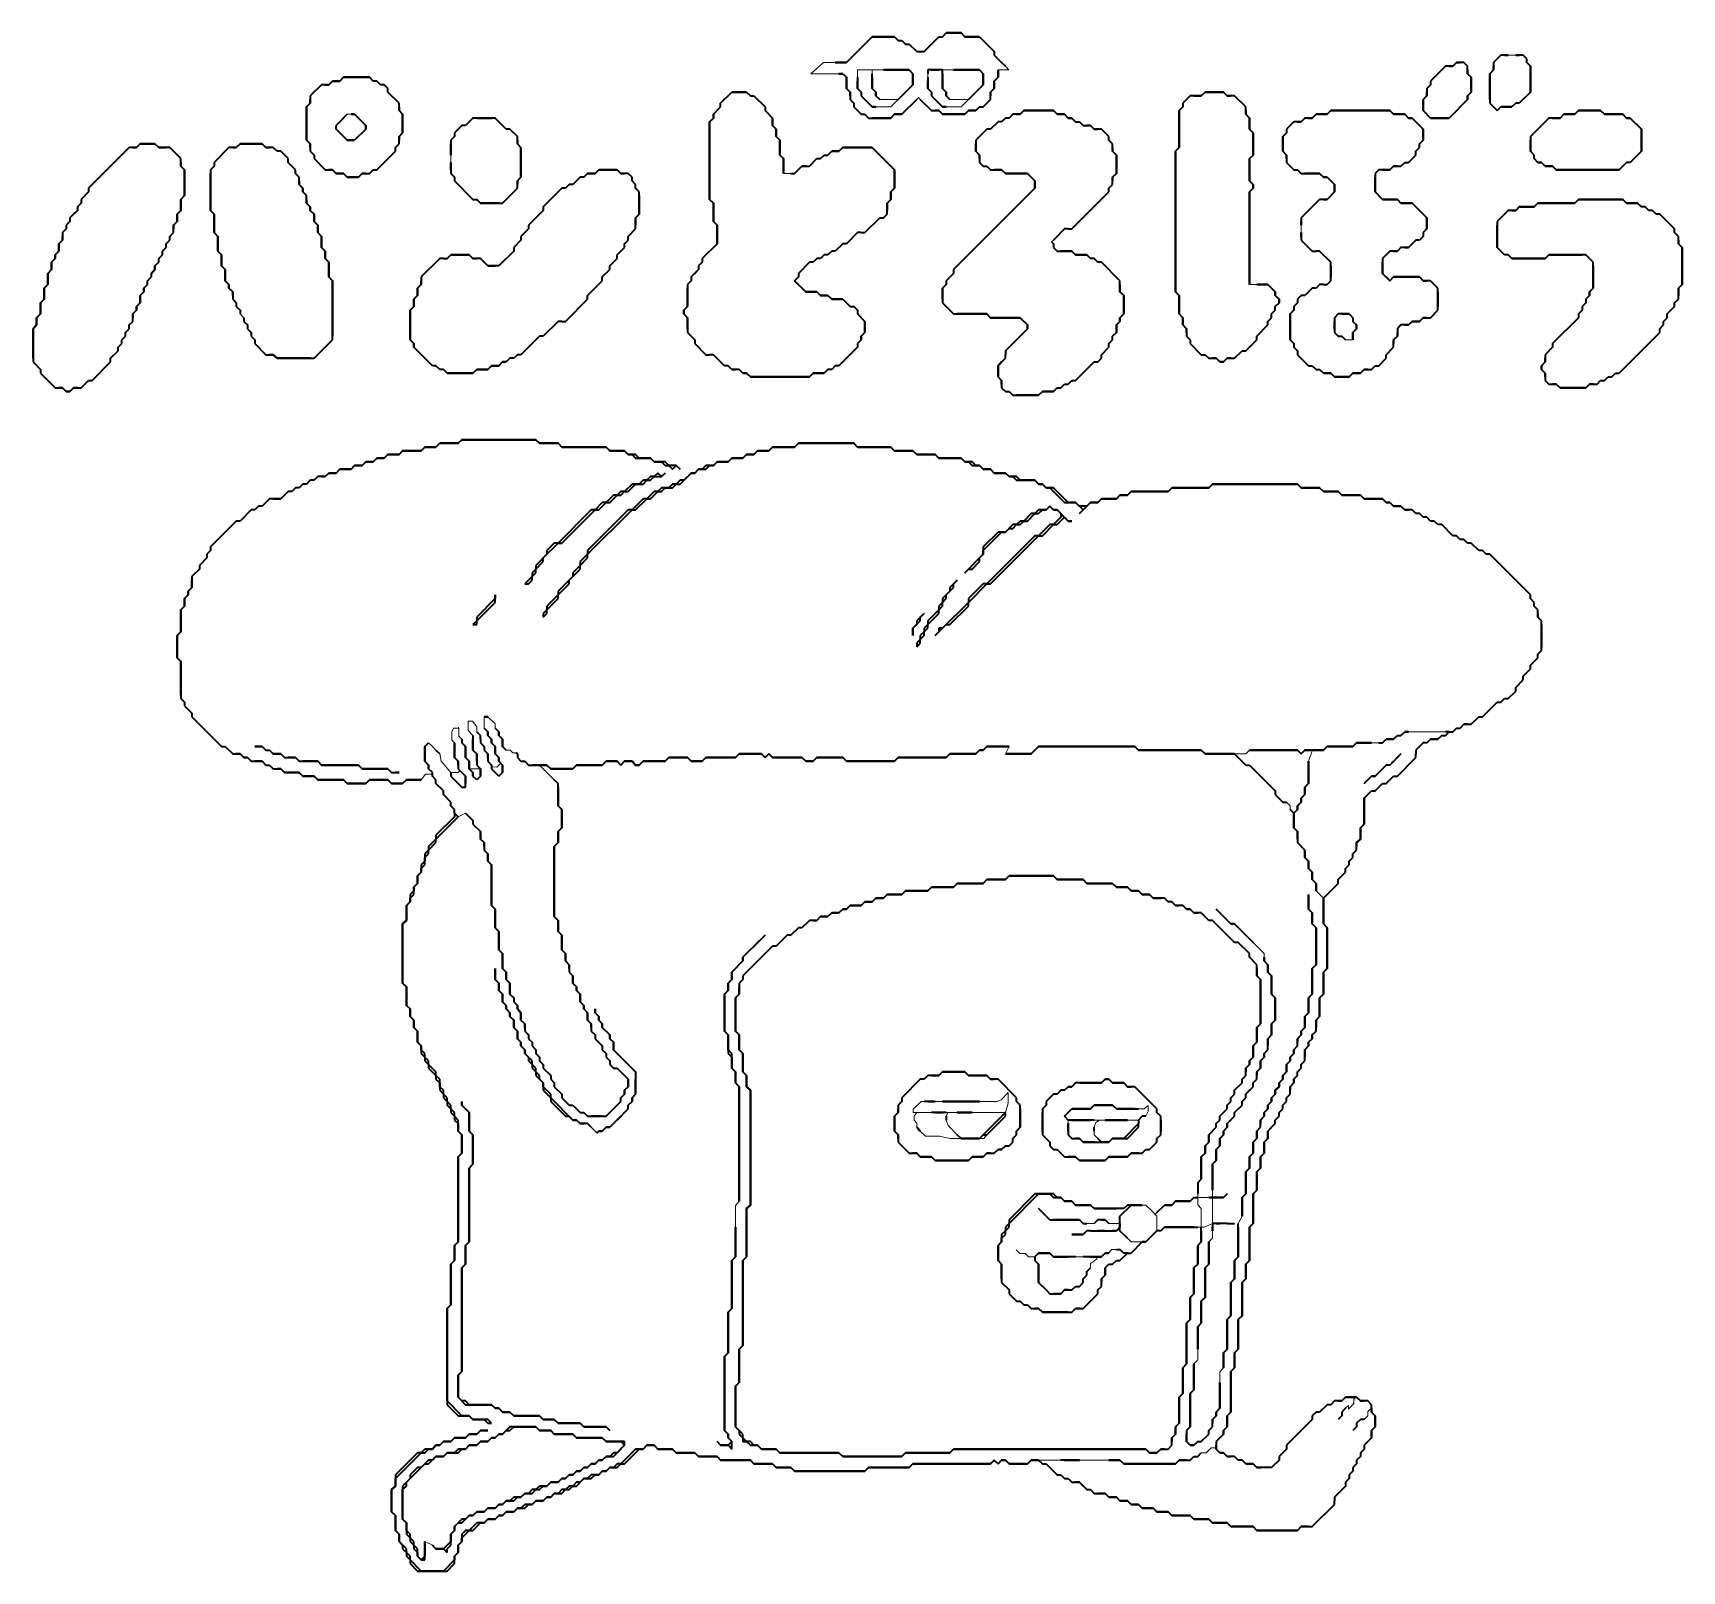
# Model space of a CAD drawing. Header units: millimetres. Extents: x 90 to 6638, y -1 to 4618.
# Drawn here: x 5399 to 6638, y 3463 to 4618 of the extents above.
import ezdxf

# ---------------------------------------------------------------- set-up
doc = ezdxf.new("R2010")
doc.units = ezdxf.units.MM
doc.layers.get('0').update_dxf_attribs({"lineweight": 9})
doc.layers.add('PDF_幾何圖形', color=7, linetype='Continuous')

msp = doc.modelspace()

# ---------------------------------------------------------------- linework, layer by layer
for p, q in [((6507, 4601.6), (6512.6, 4601.6)), ((5992.5, 4596.1), (5983.1, 4587.7)), ((5983.1, 4587.7), (5992.5, 4587.7)), ((6001.4, 4596.1), (5992.5, 4596.1)), ((5992.5, 4587.7), (6004.2, 4587.7)), ((6029.2, 4590.5), (6018.1, 4590.5)), ((6018.1, 4590.5), (6018.1, 4585)), ((6037.6, 4590.5), (6029.2, 4590.5)), ((6029.2, 4590.5), (6029.2, 4585)), ((6082, 4590.5), (6070.9, 4590.5)), ((6070.9, 4590.5), (6070.9, 4585)), ((6090.3, 4590.5), (6082, 4590.5)), ((6082, 4590.5), (6082, 4585)), ((6131.7, 4590.5), (6123.7, 4590.5)), ((6131.7, 4590.5), (6129.2, 4593.3)), ((6043.1, 4562.7), (6032, 4562.7)), ((6034.8, 4568.3), (6048.7, 4568.3)), ((6048.7, 4568.3), (6043.1, 4562.7)), ((6062.6, 4568.3), (6063.9, 4569.7)), ((6063.9, 4569.7), (6065.3, 4568.3)), ((6095.9, 4562.7), (6084.8, 4562.7)), ((6087.6, 4568.3), (6101.4, 4568.3)), ((6101.4, 4568.3), (6095.9, 4562.7)), ((5634.8, 4557.2), (5637.6, 4557.2)), ((5712.6, 4526.6), (5712.6, 4521.1)), ((5962.6, 4512.7), (5968.1, 4512.7)), ((6351.4, 4473.9), (6351.4, 4468.3)), ((6165.3, 4462.7), (6163.9, 4461.4)), ((6312.6, 4429.4), (6318.1, 4429.4)), ((5554.2, 4407.2), (5557, 4404.4)), ((6384.8, 4387.7), (6390.3, 4387.7)), ((5725.7, 4098.9), (5725.7, 4101.2)), ((5725.7, 4101.2), (5728.8, 4101.2)), ((5732, 4096.9), (5728.8, 4101.2)), ((5737.6, 4096.1), (5737.6, 4104.4)), ((5745.9, 4099.3), (5740.3, 4104.4)), ((5713.3, 4093.3), (5714.5, 4096.1)), ((5713.3, 4087), (5713.3, 4093.3)), ((5714.5, 4096.1), (5718.4, 4096.1)), ((5718.7, 4090), (5718.7, 4096.1)), ((5720.9, 4087.7), (5718.7, 4090)), ((5725.7, 4094.2), (5725.7, 4098.9)), ((5729.2, 4090.5), (5725.7, 4094.2)), ((5732, 4093.3), (5732, 4096.9)), ((5745.9, 4096.1), (5745.9, 4099.3)), ((6432, 4093.3), (6459.8, 4093.3)), ((5698.5, 4082.4), (5695.9, 4085)), ((5701.4, 4079.4), (5698.5, 4082.4)), ((5704.2, 4076.6), (5705.4, 4071.1)), ((5715.3, 4085), (5713.3, 4087)), ((5754.2, 4079.4), (5757.2, 4079.4)), ((5757.2, 4079.4), (5759.2, 4077.4)), ((5759.2, 4077.4), (5761.7, 4077.5)), ((6132, 4082.2), (6129.2, 4076.6)), ((6301.4, 4076.6), (6309.9, 4076.6)), ((6309.9, 4076.6), (6312.6, 4079.4)), ((6357, 4071.1), (6360, 4079.4)), ((6404.2, 4085), (6409.8, 4085)), ((5705.4, 4071.1), (5712.6, 4062.7)), ((5718.1, 4062.7), (5719.5, 4064.1)), ((5726.4, 4065.5), (5734.8, 4065.5)), ((5743.1, 4066.9), (5747.2, 4066.8)), ((5747.2, 4066.8), (5750.1, 4069.7)), ((5790.3, 4057.2), (5779.2, 4068.3)), ((5690.3, 4057.2), (5693.5, 4061.4)), ((5693.5, 4061.4), (5698.7, 4061.4)), ((5712.6, 4062.7), (5718.1, 4062.7)), ((6340.3, 4040.5), (6343.1, 4037.7)), ((5718.1, 4029.4), (5723.7, 4032.2)), ((6343.1, 4037.7), (6343.1, 4035)), ((6362.6, 3973.9), (6368.1, 3968.3)), ((6315.3, 3935), (6323.7, 3926.6)), ((6323.7, 3926.6), (6323.7, 3923.9)), ((6123.1, 3815.5), (6126.1, 3816.8)), ((6126.1, 3816.8), (6131.2, 3822.2)), ((6131.2, 3822.2), (6131.2, 3814.2)), ((6059.9, 3809.7), (6065.9, 3815.5)), ((6059.9, 3807.2), (6059.9, 3809.7)), ((6065.3, 3807.2), (6059.9, 3807.2)), ((6060.8, 3804.5), (6062.6, 3807.2)), ((6060.8, 3801.5), (6060.8, 3804.5)), ((6065.3, 3807.2), (6093.1, 3807.2)), ((6065.9, 3815.5), (6068.1, 3815.5)), ((6076.4, 3815.5), (6082, 3815.5)), ((6084.8, 3804.4), (6085.9, 3807.2)), ((6104.2, 3807.2), (6129.2, 3807.2)), ((6109.8, 3815.5), (6123.1, 3815.5)), ((6131.2, 3814.2), (6129.2, 3807.2)), ((6229.2, 3810), (6233.5, 3810)), ((6233.5, 3810), (6236.6, 3812.6)), ((6236.6, 3808), (6234.8, 3804.4)), ((6236.6, 3812.6), (6236.6, 3808)), ((5818.1, 3796.1), (5822.3, 3791.9)), ((6062.6, 3799.2), (6060.8, 3801.5)), ((6062.6, 3796.1), (6062.6, 3799.2)), ((6065.3, 3793.3), (6069.2, 3789.5)), ((6084.8, 3801.6), (6086.2, 3797.5)), ((6093.1, 3790.5), (6086.2, 3797.5)), ((6176.4, 3798.9), (6176.4, 3801.6)), ((6195.9, 3801.6), (6229.2, 3801.6)), ((6195.9, 3796.1), (6197.1, 3799.6)), ((6195.9, 3793.3), (6195.9, 3790.5)), ((6197.1, 3799.6), (6199.8, 3801.6)), ((6069.2, 3789.5), (6079.7, 3789.5)), ((6079.7, 3789.5), (6087.4, 3787.7)), ((6087.4, 3787.7), (6095.9, 3787.7)), ((6109.8, 3787.7), (6112.9, 3787.7)), ((6112.9, 3787.7), (6115.3, 3790.5)), ((6195.9, 3790.5), (6198.7, 3787.7)), ((6273.7, 3746.1), (6273.7, 3737.8)), ((6273.7, 3743.3), (6282, 3743.3)), ((6284.8, 3748.9), (6284.8, 3723.9)), ((5929.2, 3740.5), (5926.4, 3737.4)), ((5926.4, 3737.4), (5926.4, 3721.1)), ((6234.8, 3737.7), (6232, 3737.7)), ((6238.9, 3733.6), (6234.8, 3737.7)), ((6243.1, 3729.4), (6238.9, 3733.6)), ((6243.1, 3732.2), (6241.7, 3730.8)), ((6243.1, 3718.3), (6243.1, 3729.4)), ((6273.7, 3737.8), (6276.4, 3735.1)), ((6276.4, 3735.1), (6276.4, 3721.1)), ((6304.2, 3723.9), (6307, 3729.4)), ((6190.3, 3723.9), (6195.9, 3723.9)), ((6207, 3723.9), (6215.3, 3723.9)), ((6273.7, 3721.1), (6278.5, 3721.1)), ((6278.5, 3721.1), (6284.8, 3723.9)), ((6284.8, 3712.7), (6284.8, 3718.3)), ((6207, 3701.6), (6209, 3704.4)), ((6209, 3704.4), (6212.6, 3704.4)), ((6220.9, 3712.7), (6223.7, 3710)), ((6223.7, 3710), (6232, 3710)), ((6282, 3710), (6284.8, 3712.7)), ((6140, 3701.2), (6137.3, 3704.1)), ((6144.1, 3701.2), (6140, 3701.2)), ((6146.5, 3698.9), (6144.1, 3701.2)), ((6151.4, 3698.9), (6146.5, 3698.9)), ((6182, 3698.9), (6187.6, 3698.9)), ((6193.1, 3693.7), (6196.2, 3695.9)), ((6193.1, 3690.5), (6193.1, 3693.7)), ((6196.2, 3695.9), (6198, 3697.2)), ((6198, 3697.2), (6198, 3698.9)), ((6270.9, 3618.3), (6273.7, 3621.4)), ((6273.7, 3621.4), (6273.7, 3629.4)), ((6293.1, 3615.5), (6290.3, 3612.3)), ((6290.3, 3612.3), (6290.3, 3604.4)), ((6390.9, 3591.8), (6393.1, 3593.3)), ((6384.8, 3585), (6387, 3587.1)), ((6387, 3584.4), (6390.9, 3588.7)), ((6387, 3587.1), (6387, 3584.4)), ((6390.9, 3588.7), (6390.9, 3591.8)), ((6401.5, 3582.7), (6404.2, 3585)), ((6401.5, 3579.4), (6401.5, 3582.7)), ((6398.7, 3576.6), (6401.5, 3579.4)), ((6154.2, 3546.1), (6170.9, 3546.1)), ((6170.9, 3546.1), (6208.6, 3546.1)), ((6276.4, 3551.6), (6280.1, 3551.6)), ((6280.1, 3551.6), (6283.7, 3555.3)), ((6283.7, 3555.3), (6287.6, 3555.3)), ((5693.1, 3485), (5698.7, 3482.2))]:
    msp.add_line(p, q)
at = {"layer": 'PDF_幾何圖形', "lineweight": 35}
for p, q in [((6015.3, 4601.6), (6029.2, 4615.5)), ((6029.2, 4615.5), (6026.4, 4612.7)), ((6045.9, 4615.5), (6029.2, 4615.5)), ((6029.2, 4615.5), (6045.9, 4615.5)), ((6045.9, 4615.5), (6048.7, 4612.7)), ((6048.7, 4612.7), (6051.4, 4612.7)), ((6051.4, 4612.7), (6054.2, 4610)), ((6054.2, 4610), (6057, 4610)), ((6057, 4610), (6062.6, 4604.4)), ((6068.1, 4604.4), (6079.2, 4615.5)), ((6079.2, 4615.5), (6082, 4615.5)), ((6082, 4615.5), (6084.8, 4618.3)), ((6084.8, 4618.3), (6095.9, 4618.3)), ((6095.9, 4618.3), (6084.8, 4618.3)), ((6095.9, 4618.3), (6098.7, 4615.5)), ((6098.7, 4615.5), (6095.9, 4618.3)), ((6098.7, 4615.5), (6109.8, 4615.5)), ((6109.8, 4615.5), (6098.7, 4615.5)), ((6109.8, 4615.5), (6120.9, 4604.4)), ((6015.3, 4601.6), (6009.8, 4596.1)), ((6062.6, 4604.4), (6068.1, 4604.4)), ((6120.9, 4604.4), (6120.9, 4601.6)), ((6120.9, 4601.6), (6126.4, 4596.1)), ((6501.4, 4601.6), (6495.9, 4596.1)), ((6507, 4601.6), (6501.4, 4601.6)), ((6504.2, 4601.6), (6507, 4601.6)), ((6512.6, 4601.6), (6515.3, 4601.6)), ((6518.1, 4601.6), (6512.6, 4601.6)), ((6520.9, 4598.9), (6518.1, 4601.6)), ((6520.9, 4596.1), (6520.9, 4598.9)), ((5629.2, 4582.2), (5632, 4585)), ((5632, 4585), (5629.2, 4582.2)), ((5632, 4585), (5651.4, 4585)), ((5651.4, 4585), (5632, 4585)), ((5651.4, 4585), (5654.2, 4582.2)), ((5654.2, 4582.2), (5651.4, 4585)), ((6009.8, 4596.1), (6001.4, 4596.1)), ((6001.4, 4596.1), (6009.8, 4596.1)), ((6007, 4587.7), (6004.2, 4587.7)), ((6004.2, 4587.7), (6007, 4587.7)), ((6007, 4587.7), (6009.8, 4585)), ((6009.8, 4576.6), (6009.8, 4585)), ((6009.8, 4585), (6009.8, 4576.6)), ((6018.1, 4585), (6018.1, 4576.6)), ((6029.2, 4576.6), (6029.2, 4587.7)), ((6029.2, 4585), (6029.2, 4576.6)), ((6037.6, 4590.5), (6057, 4590.5)), ((6057, 4590.5), (6037.6, 4590.5)), ((6057, 4590.5), (6059.8, 4587.7)), ((6059.8, 4587.7), (6059.8, 4579.4)), ((6059.8, 4579.4), (6059.8, 4587.7)), ((6070.9, 4590.5), (6070.9, 4587.7)), ((6082, 4590.5), (6070.9, 4590.5)), ((6070.9, 4585), (6070.9, 4576.6)), ((6073.7, 4590.5), (6079.2, 4590.5)), ((6082, 4585), (6082, 4590.5)), ((6082, 4587.7), (6082, 4585)), ((6082, 4576.6), (6082, 4587.7)), ((6082, 4585), (6082, 4576.6)), ((6090.3, 4590.5), (6109.8, 4590.5)), ((6109.8, 4590.5), (6090.3, 4590.5)), ((6109.8, 4590.5), (6112.6, 4587.7)), ((6112.6, 4587.7), (6112.6, 4579.4)), ((6112.6, 4579.4), (6112.6, 4587.7)), ((6123.7, 4585), (6120.9, 4582.2)), ((6120.9, 4582.2), (6123.7, 4585)), ((6123.7, 4590.5), (6123.7, 4585)), ((6123.7, 4585), (6123.7, 4590.5)), ((6129.2, 4593.3), (6126.4, 4596.1)), ((6459.8, 4593.3), (6448.7, 4582.2)), ((6465.3, 4593.3), (6459.8, 4593.3)), ((6462.6, 4593.3), (6465.3, 4593.3)), ((6465.3, 4593.3), (6468.1, 4596.1)), ((6468.1, 4596.1), (6465.3, 4593.3)), ((6468.1, 4596.1), (6470.9, 4596.1)), ((6473.7, 4596.1), (6468.1, 4596.1)), ((6476.4, 4593.3), (6473.7, 4596.1)), ((6476.4, 4587.7), (6476.4, 4593.3)), ((6476.4, 4590.5), (6476.4, 4587.7)), ((6476.4, 4587.7), (6479.2, 4585)), ((6479.2, 4585), (6476.4, 4587.7)), ((6479.2, 4585), (6479.2, 4573.9)), ((6479.2, 4573.9), (6479.2, 4585)), ((6493.1, 4587.7), (6495.9, 4590.5)), ((6495.9, 4590.5), (6493.1, 4587.7)), ((6493.1, 4568.3), (6493.1, 4587.7)), ((6493.1, 4587.7), (6493.1, 4565.5)), ((6495.9, 4596.1), (6495.9, 4590.5)), ((6495.9, 4590.5), (6495.9, 4593.3)), ((6520.9, 4596.1), (6523.7, 4593.3)), ((6523.7, 4593.3), (6520.9, 4596.1)), ((6523.7, 4593.3), (6523.7, 4573.9)), ((6523.7, 4573.9), (6523.7, 4593.3)), ((5615.3, 4579.4), (5607, 4571.1)), ((5620.9, 4579.4), (5615.3, 4579.4)), ((5618.1, 4579.4), (5620.9, 4579.4)), ((5620.9, 4579.4), (5623.7, 4582.2)), ((5623.7, 4582.2), (5620.9, 4579.4)), ((5623.7, 4582.2), (5629.2, 4582.2)), ((5629.2, 4582.2), (5623.7, 4582.2)), ((5657, 4582.2), (5654.2, 4582.2)), ((5659.8, 4579.4), (5657, 4582.2)), ((5662.6, 4579.4), (5659.8, 4579.4)), ((5665.3, 4576.6), (5662.6, 4579.4)), ((5665.3, 4573.9), (5665.3, 4576.6)), ((5673.7, 4565.5), (5665.3, 4573.9)), ((5915.3, 4565.5), (5923.7, 4573.9)), ((5923.7, 4573.9), (5934.8, 4573.9)), ((5934.8, 4573.9), (5923.7, 4573.9)), ((5934.8, 4573.9), (5937.6, 4571.1)), ((6012.6, 4573.9), (6009.8, 4576.6)), ((6009.8, 4576.6), (6012.6, 4573.9)), ((6012.6, 4571.1), (6012.6, 4573.9)), ((6012.6, 4573.9), (6012.6, 4568.3)), ((6018.1, 4576.6), (6018.1, 4582.2)), ((6020.9, 4573.9), (6018.1, 4576.6)), ((6018.1, 4576.6), (6020.9, 4573.9)), ((6020.9, 4573.9), (6020.9, 4571.1)), ((6029.2, 4576.6), (6032, 4573.9)), ((6032, 4573.9), (6029.2, 4576.6)), ((6032, 4573.9), (6032, 4571.1)), ((6032, 4571.1), (6032, 4573.9)), ((6059.8, 4579.4), (6048.7, 4568.3)), ((6048.7, 4568.3), (6054.2, 4573.9)), ((6057, 4576.6), (6059.8, 4579.4)), ((6070.9, 4582.2), (6070.9, 4576.6)), ((6070.9, 4579.4), (6070.9, 4582.2)), ((6070.9, 4576.6), (6070.9, 4582.2)), ((6070.9, 4576.6), (6073.7, 4573.9)), ((6073.7, 4573.9), (6070.9, 4576.6)), ((6070.9, 4576.6), (6073.7, 4573.9)), ((6073.7, 4573.9), (6073.7, 4571.1)), ((6073.7, 4573.9), (6073.7, 4571.1)), ((6082, 4576.6), (6084.8, 4573.9)), ((6084.8, 4573.9), (6082, 4576.6)), ((6084.8, 4573.9), (6084.8, 4571.1)), ((6084.8, 4571.1), (6084.8, 4573.9)), ((6084.8, 4573.9), (6084.8, 4571.1)), ((6084.8, 4571.1), (6084.8, 4573.9)), ((6112.6, 4579.4), (6101.4, 4568.3)), ((6109.8, 4576.6), (6112.6, 4579.4)), ((6120.9, 4576.6), (6118.1, 4573.9)), ((6118.1, 4573.9), (6120.9, 4576.6)), ((6118.1, 4573.9), (6118.1, 4571.1)), ((6118.1, 4568.3), (6118.1, 4573.9)), ((6120.9, 4582.2), (6120.9, 4576.6)), ((6120.9, 4576.6), (6120.9, 4582.2)), ((6279.2, 4573.9), (6276.4, 4571.1)), ((6276.4, 4571.1), (6279.2, 4573.9)), ((6279.2, 4573.9), (6293.1, 4573.9)), ((6293.1, 4573.9), (6279.2, 4573.9)), ((6293.1, 4573.9), (6295.9, 4571.1)), ((6295.9, 4571.1), (6293.1, 4573.9)), ((6448.7, 4579.4), (6445.9, 4576.6)), ((6445.9, 4576.6), (6445.9, 4571.1)), ((6445.9, 4571.1), (6445.9, 4573.9)), ((6448.7, 4582.2), (6448.7, 4579.4)), ((6479.2, 4573.9), (6476.4, 4571.1)), ((6476.4, 4571.1), (6479.2, 4573.9)), ((6523.7, 4573.9), (6515.3, 4565.5)), ((5604.2, 4562.7), (5607, 4565.5)), ((5607, 4565.5), (5604.2, 4562.7)), ((5604.2, 4537.7), (5604.2, 4562.7)), ((5604.2, 4562.7), (5604.2, 4537.7)), ((5607, 4571.1), (5607, 4565.5)), ((5607, 4565.5), (5607, 4568.3)), ((5673.7, 4560), (5673.7, 4565.5)), ((5673.7, 4562.7), (5673.7, 4560)), ((5673.7, 4560), (5676.4, 4557.2)), ((5676.4, 4557.2), (5673.7, 4560)), ((5909.8, 4557.2), (5915.3, 4562.7)), ((5915.3, 4562.7), (5915.3, 4565.5)), ((5937.6, 4571.1), (5940.3, 4571.1)), ((5940.3, 4571.1), (5948.7, 4562.7)), ((5948.7, 4562.7), (5948.7, 4560)), ((5948.7, 4560), (5954.2, 4554.4)), ((6012.6, 4568.3), (6015.3, 4565.5)), ((6015.3, 4565.5), (6015.3, 4562.7)), ((6015.3, 4562.7), (6020.9, 4557.2)), ((6020.9, 4571.1), (6023.7, 4568.3)), ((6026.4, 4565.5), (6023.7, 4568.3)), ((6026.4, 4565.5), (6029.2, 4562.7)), ((6029.2, 4562.7), (6026.4, 4565.5)), ((6029.2, 4562.7), (6032, 4562.7)), ((6032, 4562.7), (6029.2, 4562.7)), ((6032, 4571.1), (6034.8, 4568.3)), ((6034.8, 4568.3), (6032, 4571.1)), ((6062.6, 4568.3), (6051.4, 4557.2)), ((6051.4, 4557.2), (6054.2, 4560)), ((6065.3, 4568.3), (6073.7, 4560)), ((6073.7, 4571.1), (6076.4, 4568.3)), ((6073.7, 4571.1), (6076.4, 4568.3)), ((6073.7, 4560), (6079.2, 4560)), ((6079.2, 4565.5), (6076.4, 4568.3)), ((6079.2, 4560), (6076.4, 4560)), ((6079.2, 4565.5), (6082, 4562.7)), ((6082, 4562.7), (6079.2, 4565.5)), ((6082, 4557.2), (6079.2, 4560)), ((6079.2, 4560), (6082, 4557.2)), ((6082, 4562.7), (6084.8, 4562.7)), ((6084.8, 4562.7), (6082, 4562.7)), ((6084.8, 4571.1), (6087.6, 4568.3)), ((6087.6, 4568.3), (6084.8, 4571.1)), ((6101.4, 4560), (6098.7, 4557.2)), ((6098.7, 4557.2), (6101.4, 4560)), ((6107, 4560), (6101.4, 4560)), ((6101.4, 4560), (6107, 4560)), ((6109.8, 4562.7), (6107, 4560)), ((6107, 4560), (6109.8, 4562.7)), ((6109.8, 4562.7), (6112.6, 4562.7)), ((6112.6, 4562.7), (6118.1, 4568.3)), ((6140.3, 4557.2), (6143.1, 4560)), ((6143.1, 4560), (6140.3, 4557.2)), ((6143.1, 4560), (6165.3, 4560)), ((6165.3, 4560), (6143.1, 4560)), ((6165.3, 4560), (6168.1, 4557.2)), ((6168.1, 4557.2), (6165.3, 4560)), ((6262.6, 4562.7), (6259.8, 4560)), ((6259.8, 4560), (6262.6, 4562.7)), ((6259.8, 4560), (6259.8, 4532.2)), ((6259.8, 4532.2), (6259.8, 4560)), ((6268.1, 4571.1), (6262.6, 4565.5)), ((6262.6, 4565.5), (6262.6, 4562.7)), ((6276.4, 4571.1), (6268.1, 4571.1)), ((6270.9, 4571.1), (6276.4, 4571.1)), ((6295.9, 4571.1), (6298.7, 4571.1)), ((6301.4, 4571.1), (6295.9, 4571.1)), ((6309.8, 4562.7), (6301.4, 4571.1)), ((6309.8, 4557.2), (6309.8, 4562.7)), ((6309.8, 4560), (6309.8, 4557.2)), ((6370.9, 4557.2), (6373.7, 4560)), ((6373.7, 4560), (6370.9, 4557.2)), ((6373.7, 4560), (6418.1, 4560)), ((6418.1, 4560), (6373.7, 4560)), ((6418.1, 4560), (6420.9, 4557.2)), ((6420.9, 4557.2), (6418.1, 4560)), ((6443.1, 4568.3), (6445.9, 4571.1)), ((6445.9, 4571.1), (6443.1, 4568.3)), ((6443.1, 4560), (6443.1, 4568.3)), ((6443.1, 4568.3), (6443.1, 4560)), ((6448.7, 4554.4), (6443.1, 4560)), ((6443.1, 4560), (6445.9, 4557.2)), ((6476.4, 4568.3), (6462.6, 4554.4)), ((6476.4, 4571.1), (6476.4, 4568.3)), ((6476.4, 4568.3), (6476.4, 4571.1)), ((6493.1, 4565.5), (6498.7, 4560)), ((6498.7, 4560), (6501.4, 4562.7)), ((6509.8, 4562.7), (6501.4, 4562.7)), ((6501.4, 4562.7), (6509.8, 4562.7)), ((6512.6, 4565.5), (6509.8, 4562.7)), ((6515.3, 4565.5), (6512.6, 4565.5)), ((6557, 4557.2), (6559.8, 4560)), ((6559.8, 4560), (6557, 4557.2)), ((6559.8, 4560), (6576.4, 4560)), ((6576.4, 4560), (6559.8, 4560)), ((6576.4, 4560), (6579.2, 4557.2)), ((6579.2, 4557.2), (6576.4, 4560)), ((5634.8, 4557.2), (5626.4, 4548.9)), ((5626.4, 4546.1), (5626.4, 4548.9)), ((5632, 4554.4), (5629.2, 4551.6)), ((5637.6, 4557.2), (5640.3, 4557.2)), ((5640.3, 4557.2), (5637.6, 4557.2)), ((5640.3, 4557.2), (5648.7, 4548.9)), ((5648.7, 4548.9), (5648.7, 4546.1)), ((5648.7, 4546.1), (5648.7, 4548.9)), ((5676.4, 4557.2), (5676.4, 4543.3)), ((5676.4, 4543.3), (5676.4, 4557.2)), ((5720.9, 4548.9), (5715.3, 4543.3)), ((5723.7, 4548.9), (5720.9, 4548.9)), ((5729.2, 4554.4), (5723.7, 4548.9)), ((5745.9, 4554.4), (5729.2, 4554.4)), ((5732, 4554.4), (5743.1, 4554.4)), ((5754.2, 4546.1), (5745.9, 4554.4)), ((5909.8, 4554.4), (5907, 4551.6)), ((5907, 4551.6), (5909.8, 4554.4)), ((5907, 4551.6), (5907, 4493.3)), ((5907, 4493.3), (5907, 4551.6)), ((5909.8, 4557.2), (5909.8, 4554.4)), ((5909.8, 4554.4), (5909.8, 4557.2)), ((5954.2, 4554.4), (5954.2, 4548.9)), ((5954.2, 4548.9), (5954.2, 4554.4)), ((5954.2, 4548.9), (5957, 4546.1)), ((5957, 4546.1), (5954.2, 4548.9)), ((6020.9, 4557.2), (6023.7, 4557.2)), ((6023.7, 4557.2), (6026.4, 4554.4)), ((6026.4, 4554.4), (6043.1, 4554.4)), ((6043.1, 4554.4), (6029.2, 4554.4)), ((6045.9, 4557.2), (6043.1, 4554.4)), ((6043.1, 4554.4), (6045.9, 4557.2)), ((6051.4, 4557.2), (6045.9, 4557.2)), ((6045.9, 4557.2), (6051.4, 4557.2)), ((6098.7, 4557.2), (6082, 4557.2)), ((6082, 4557.2), (6098.7, 4557.2)), ((6123.7, 4551.6), (6118.1, 4546.1)), ((6126.4, 4551.6), (6123.7, 4551.6)), ((6129.2, 4554.4), (6126.4, 4551.6)), ((6132, 4554.4), (6129.2, 4554.4)), ((6134.8, 4557.2), (6132, 4554.4)), ((6140.3, 4557.2), (6134.8, 4557.2)), ((6137.6, 4557.2), (6140.3, 4557.2)), ((6168.1, 4557.2), (6173.7, 4557.2)), ((6173.7, 4557.2), (6168.1, 4557.2)), ((6173.7, 4557.2), (6176.4, 4554.4)), ((6176.4, 4554.4), (6173.7, 4557.2)), ((6176.4, 4554.4), (6179.2, 4554.4)), ((6179.2, 4554.4), (6176.4, 4554.4)), ((6179.2, 4554.4), (6182, 4551.6)), ((6182, 4551.6), (6184.8, 4551.6)), ((6184.8, 4551.6), (6187.6, 4548.9)), ((6187.6, 4548.9), (6193.1, 4548.9)), ((6193.1, 4548.9), (6190.3, 4548.9)), ((6193.1, 4548.9), (6195.9, 4546.1)), ((6195.9, 4546.1), (6193.1, 4548.9)), ((6309.8, 4557.2), (6312.6, 4554.4)), ((6312.6, 4554.4), (6309.8, 4557.2)), ((6312.6, 4554.4), (6312.6, 4546.1)), ((6312.6, 4546.1), (6312.6, 4554.4)), ((6345.9, 4551.6), (6340.3, 4546.1)), ((6351.4, 4551.6), (6345.9, 4551.6)), ((6348.7, 4551.6), (6351.4, 4551.6)), ((6354.2, 4554.4), (6351.4, 4551.6)), ((6359.8, 4554.4), (6354.2, 4554.4)), ((6357, 4554.4), (6359.8, 4554.4)), ((6359.8, 4554.4), (6362.6, 4557.2)), ((6362.6, 4557.2), (6359.8, 4554.4)), ((6362.6, 4557.2), (6370.9, 4557.2)), ((6370.9, 4557.2), (6362.6, 4557.2)), ((6420.9, 4557.2), (6429.2, 4557.2)), ((6429.2, 4557.2), (6420.9, 4557.2)), ((6429.2, 4557.2), (6432, 4554.4)), ((6432, 4554.4), (6429.2, 4557.2)), ((6432, 4554.4), (6434.8, 4554.4)), ((6434.8, 4554.4), (6432, 4554.4)), ((6434.8, 4554.4), (6443.1, 4546.1)), ((6437.6, 4551.6), (6434.8, 4554.4)), ((6443.1, 4546.1), (6440.3, 4548.9)), ((6462.6, 4554.4), (6448.7, 4554.4)), ((6448.7, 4554.4), (6462.6, 4554.4)), ((6537.6, 4554.4), (6523.7, 4540.5)), ((6545.9, 4554.4), (6537.6, 4554.4)), ((6540.3, 4554.4), (6545.9, 4554.4)), ((6545.9, 4554.4), (6548.7, 4557.2)), ((6548.7, 4557.2), (6545.9, 4554.4)), ((6548.7, 4557.2), (6557, 4557.2)), ((6557, 4557.2), (6548.7, 4557.2)), ((6579.2, 4557.2), (6593.1, 4557.2)), ((6593.1, 4557.2), (6579.2, 4557.2)), ((6593.1, 4557.2), (6595.9, 4554.4)), ((6595.9, 4554.4), (6593.1, 4557.2)), ((6595.9, 4554.4), (6598.7, 4554.4)), ((6598.7, 4554.4), (6595.9, 4554.4)), ((6598.7, 4554.4), (6607, 4546.1)), ((5476.4, 4532.2), (5479.2, 4535)), ((5479.2, 4535), (5476.4, 4532.2)), ((5479.2, 4535), (5490.3, 4535)), ((5490.3, 4535), (5479.2, 4535)), ((5490.3, 4535), (5493.1, 4532.2)), ((5493.1, 4532.2), (5490.3, 4535)), ((5551.4, 4532.2), (5554.2, 4535)), ((5554.2, 4535), (5551.4, 4532.2)), ((5554.2, 4535), (5570.9, 4535)), ((5570.9, 4535), (5554.2, 4535)), ((5570.9, 4535), (5573.7, 4532.2)), ((5573.7, 4532.2), (5570.9, 4535)), ((5607, 4535), (5604.2, 4537.7)), ((5604.2, 4537.7), (5607, 4535)), ((5607, 4532.2), (5607, 4535)), ((5607, 4535), (5607, 4529.4)), ((5634.8, 4537.7), (5626.4, 4546.1)), ((5626.4, 4546.1), (5634.8, 4537.7)), ((5629.2, 4543.3), (5626.4, 4546.1)), ((5640.3, 4537.7), (5634.8, 4537.7)), ((5634.8, 4537.7), (5640.3, 4537.7)), ((5648.7, 4546.1), (5640.3, 4537.7)), ((5645.9, 4543.3), (5648.7, 4546.1)), ((5670.9, 4532.2), (5673.7, 4535)), ((5676.4, 4543.3), (5673.7, 4540.5)), ((5673.7, 4540.5), (5676.4, 4543.3)), ((5673.7, 4540.5), (5673.7, 4537.7)), ((5673.7, 4535), (5673.7, 4540.5)), ((5715.3, 4540.5), (5712.6, 4537.7)), ((5712.6, 4537.7), (5712.6, 4526.6)), ((5712.6, 4526.6), (5712.6, 4535)), ((5715.3, 4543.3), (5715.3, 4540.5)), ((5757, 4546.1), (5754.2, 4546.1)), ((5762.6, 4540.5), (5757, 4546.1)), ((5762.6, 4535), (5762.6, 4540.5)), ((5762.6, 4537.7), (5762.6, 4535)), ((5762.6, 4535), (5765.3, 4532.2)), ((5765.3, 4532.2), (5762.6, 4535)), ((5957, 4546.1), (5957, 4540.5)), ((5957, 4540.5), (5957, 4546.1)), ((5957, 4540.5), (5959.8, 4537.7)), ((5959.8, 4537.7), (5957, 4540.5)), ((5959.8, 4537.7), (5959.8, 4526.6)), ((5959.8, 4526.6), (5959.8, 4537.7)), ((6115.3, 4546.1), (6107, 4537.7)), ((6107, 4537.7), (6107, 4529.4)), ((6107, 4529.4), (6107, 4535)), ((6118.1, 4546.1), (6115.3, 4546.1)), ((6195.9, 4546.1), (6198.7, 4546.1)), ((6201.4, 4546.1), (6195.9, 4546.1)), ((6207, 4540.5), (6201.4, 4546.1)), ((6207, 4537.7), (6207, 4540.5)), ((6209.8, 4535), (6207, 4537.7)), ((6209.8, 4529.4), (6209.8, 4535)), ((6312.6, 4546.1), (6315.3, 4543.3)), ((6315.3, 4543.3), (6312.6, 4546.1)), ((6315.3, 4543.3), (6315.3, 4526.6)), ((6315.3, 4526.6), (6315.3, 4543.3)), ((6337.6, 4540.5), (6340.3, 4543.3)), ((6340.3, 4543.3), (6337.6, 4540.5)), ((6337.6, 4529.4), (6337.6, 4540.5)), ((6337.6, 4540.5), (6337.6, 4529.4)), ((6340.3, 4546.1), (6340.3, 4543.3)), ((6443.1, 4537.7), (6440.3, 4535)), ((6440.3, 4535), (6443.1, 4537.7)), ((6440.3, 4532.2), (6440.3, 4535)), ((6443.1, 4546.1), (6443.1, 4537.7)), ((6443.1, 4537.7), (6443.1, 4546.1)), ((6523.7, 4540.5), (6523.7, 4529.4)), ((6523.7, 4529.4), (6523.7, 4537.7)), ((6607, 4546.1), (6607, 4529.4)), ((6607, 4529.4), (6607, 4546.1)), ((5470.9, 4532.2), (5440.3, 4501.6)), ((5476.4, 4532.2), (5470.9, 4532.2)), ((5473.7, 4532.2), (5476.4, 4532.2)), ((5493.1, 4532.2), (5498.7, 4532.2)), ((5501.4, 4532.2), (5493.1, 4532.2)), ((5509.8, 4523.9), (5501.4, 4532.2)), ((5509.8, 4518.3), (5509.8, 4523.9)), ((5545.9, 4532.2), (5534.8, 4521.1)), ((5551.4, 4532.2), (5545.9, 4532.2)), ((5548.7, 4532.2), (5551.4, 4532.2)), ((5573.7, 4532.2), (5576.4, 4532.2)), ((5579.2, 4532.2), (5573.7, 4532.2)), ((5582, 4529.4), (5579.2, 4532.2)), ((5584.8, 4529.4), (5582, 4529.4)), ((5590.3, 4523.9), (5584.8, 4529.4)), ((5590.3, 4521.1), (5590.3, 4523.9)), ((5607, 4529.4), (5609.8, 4526.6)), ((5609.8, 4526.6), (5609.8, 4523.9)), ((5609.8, 4523.9), (5618.1, 4515.5)), ((5657, 4515.5), (5670.9, 4529.4)), ((5670.9, 4529.4), (5670.9, 4532.2)), ((5765.3, 4532.2), (5765.3, 4510)), ((5765.3, 4510), (5765.3, 4532.2)), ((5959.8, 4526.6), (5962.6, 4523.9)), ((5962.6, 4523.9), (5959.8, 4526.6)), ((5962.6, 4523.9), (5962.6, 4512.7)), ((5962.6, 4512.7), (5962.6, 4523.9)), ((5982, 4518.3), (5987.6, 4523.9)), ((5987.6, 4523.9), (5990.3, 4523.9)), ((5990.3, 4523.9), (5993.1, 4526.6)), ((5993.1, 4526.6), (5995.9, 4526.6)), ((5995.9, 4526.6), (5998.7, 4529.4)), ((6004.2, 4529.4), (5998.7, 4529.4)), ((5998.7, 4529.4), (6004.2, 4529.4)), ((6007, 4532.2), (6004.2, 4529.4)), ((6004.2, 4529.4), (6007, 4532.2)), ((6029.2, 4532.2), (6007, 4532.2)), ((6007, 4532.2), (6029.2, 4532.2)), ((6029.2, 4532.2), (6045.9, 4515.5)), ((6109.8, 4526.6), (6107, 4529.4)), ((6107, 4529.4), (6109.8, 4526.6)), ((6109.8, 4523.9), (6109.8, 4526.6)), ((6109.8, 4526.6), (6109.8, 4521.1)), ((6209.8, 4532.2), (6209.8, 4529.4)), ((6209.8, 4529.4), (6212.6, 4526.6)), ((6212.6, 4526.6), (6209.8, 4529.4)), ((6212.6, 4526.6), (6212.6, 4512.7)), ((6212.6, 4512.7), (6212.6, 4526.6)), ((6259.8, 4532.2), (6257, 4529.4)), ((6257, 4529.4), (6259.8, 4532.2)), ((6257, 4529.4), (6257, 4423.9)), ((6257, 4423.9), (6257, 4529.4)), ((6315.3, 4526.6), (6312.6, 4523.9)), ((6312.6, 4523.9), (6315.3, 4526.6)), ((6312.6, 4523.9), (6312.6, 4507.2)), ((6312.6, 4507.2), (6312.6, 4523.9)), ((6340.3, 4526.6), (6337.6, 4529.4)), ((6337.6, 4529.4), (6340.3, 4526.6)), ((6340.3, 4523.9), (6340.3, 4526.6)), ((6340.3, 4526.6), (6340.3, 4521.1)), ((6432, 4521.1), (6437.6, 4526.6)), ((6437.6, 4529.4), (6440.3, 4532.2)), ((6437.6, 4526.6), (6437.6, 4529.4)), ((6526.4, 4526.6), (6523.7, 4529.4)), ((6526.4, 4523.9), (6526.4, 4526.6)), ((6529.2, 4521.1), (6526.4, 4523.9)), ((6607, 4529.4), (6598.7, 4521.1)), ((5509.8, 4521.1), (5509.8, 4518.3)), ((5509.8, 4518.3), (5512.6, 4515.5)), ((5512.6, 4515.5), (5509.8, 4518.3)), ((5512.6, 4515.5), (5512.6, 4496.1)), ((5512.6, 4496.1), (5512.6, 4515.5)), ((5534.8, 4518.3), (5532, 4515.5)), ((5532, 4515.5), (5532, 4485)), ((5532, 4485), (5532, 4512.7)), ((5534.8, 4521.1), (5534.8, 4518.3)), ((5595.9, 4515.5), (5590.3, 4521.1)), ((5595.9, 4512.7), (5595.9, 4515.5)), ((5598.7, 4510), (5595.9, 4512.7)), ((5598.7, 4504.4), (5598.7, 4510)), ((5618.1, 4515.5), (5623.7, 4515.5)), ((5623.7, 4515.5), (5620.9, 4515.5)), ((5626.4, 4512.7), (5623.7, 4515.5)), ((5623.7, 4515.5), (5626.4, 4512.7)), ((5632, 4512.7), (5626.4, 4512.7)), ((5626.4, 4512.7), (5632, 4512.7)), ((5634.8, 4510), (5632, 4512.7)), ((5632, 4512.7), (5634.8, 4510)), ((5643.1, 4510), (5634.8, 4510)), ((5634.8, 4510), (5643.1, 4510)), ((5645.9, 4512.7), (5643.1, 4510)), ((5643.1, 4510), (5645.9, 4512.7)), ((5648.7, 4512.7), (5645.9, 4512.7)), ((5645.9, 4512.7), (5651.4, 4512.7)), ((5651.4, 4512.7), (5654.2, 4515.5)), ((5654.2, 4515.5), (5657, 4515.5)), ((5712.6, 4515.5), (5712.6, 4521.1)), ((5712.6, 4521.1), (5712.6, 4512.7)), ((5712.6, 4512.7), (5715.3, 4510)), ((5715.3, 4510), (5715.3, 4507.2)), ((5765.3, 4510), (5762.6, 4507.2)), ((5762.6, 4507.2), (5765.3, 4510)), ((5809.8, 4510), (5804.2, 4504.4)), ((5812.6, 4510), (5809.8, 4510)), ((5812.6, 4510), (5815.3, 4512.7)), ((5815.3, 4512.7), (5812.6, 4510)), ((5815.3, 4512.7), (5820.9, 4512.7)), ((5820.9, 4512.7), (5815.3, 4512.7)), ((5820.9, 4512.7), (5823.7, 4515.5)), ((5823.7, 4515.5), (5820.9, 4512.7)), ((5823.7, 4515.5), (5837.6, 4515.5)), ((5837.6, 4515.5), (5823.7, 4515.5)), ((5837.6, 4515.5), (5840.3, 4512.7)), ((5840.3, 4512.7), (5837.6, 4515.5)), ((5840.3, 4512.7), (5843.1, 4512.7)), ((5845.9, 4512.7), (5840.3, 4512.7)), ((5848.7, 4510), (5845.9, 4512.7)), ((5848.7, 4507.2), (5848.7, 4510)), ((5968.1, 4512.7), (5970.9, 4512.7)), ((5970.9, 4512.7), (5976.4, 4518.3)), ((5979.2, 4518.3), (5976.4, 4518.3)), ((5976.4, 4518.3), (5982, 4518.3)), ((6045.9, 4501.6), (6045.9, 4515.5)), ((6045.9, 4515.5), (6045.9, 4501.6)), ((6109.8, 4521.1), (6112.6, 4518.3)), ((6112.6, 4518.3), (6115.3, 4518.3)), ((6115.3, 4518.3), (6118.1, 4515.5)), ((6118.1, 4515.5), (6126.4, 4515.5)), ((6126.4, 4515.5), (6120.9, 4515.5)), ((6129.2, 4512.7), (6126.4, 4515.5)), ((6126.4, 4515.5), (6129.2, 4512.7)), ((6145.9, 4512.7), (6129.2, 4512.7)), ((6129.2, 4512.7), (6145.9, 4512.7)), ((6145.9, 4512.7), (6151.4, 4507.2)), ((6212.6, 4512.7), (6209.8, 4510)), ((6209.8, 4510), (6212.6, 4512.7)), ((6209.8, 4510), (6209.8, 4507.2)), ((6209.8, 4504.4), (6209.8, 4510)), ((6340.3, 4521.1), (6345.9, 4515.5)), ((6345.9, 4515.5), (6348.7, 4515.5)), ((6348.7, 4515.5), (6351.4, 4512.7)), ((6351.4, 4512.7), (6365.3, 4512.7)), ((6365.3, 4512.7), (6354.2, 4512.7)), ((6368.1, 4510), (6365.3, 4512.7)), ((6365.3, 4512.7), (6368.1, 4510)), ((6370.9, 4510), (6368.1, 4510)), ((6368.1, 4510), (6370.9, 4510)), ((6370.9, 4510), (6376.4, 4504.4)), ((6409.8, 4515.5), (6407, 4512.7)), ((6407, 4512.7), (6407, 4498.9)), ((6407, 4498.9), (6407, 4510)), ((6418.1, 4515.5), (6409.8, 4515.5)), ((6412.6, 4515.5), (6418.1, 4515.5)), ((6420.9, 4518.3), (6418.1, 4515.5)), ((6418.1, 4515.5), (6420.9, 4518.3)), ((6423.7, 4518.3), (6420.9, 4518.3)), ((6420.9, 4518.3), (6426.4, 4518.3)), ((6426.4, 4518.3), (6429.2, 4521.1)), ((6429.2, 4521.1), (6432, 4521.1)), ((6532, 4521.1), (6529.2, 4521.1)), ((6529.2, 4521.1), (6532, 4521.1)), ((6534.8, 4518.3), (6532, 4521.1)), ((6532, 4521.1), (6534.8, 4518.3)), ((6540.3, 4518.3), (6534.8, 4518.3)), ((6534.8, 4518.3), (6540.3, 4518.3)), ((6543.1, 4515.5), (6540.3, 4518.3)), ((6540.3, 4518.3), (6543.1, 4515.5)), ((6590.3, 4515.5), (6543.1, 4515.5)), ((6543.1, 4515.5), (6590.3, 4515.5)), ((6595.9, 4521.1), (6590.3, 4515.5)), ((6598.7, 4521.1), (6595.9, 4521.1)), ((5440.3, 4498.9), (5434.8, 4493.3)), ((5440.3, 4501.6), (5440.3, 4498.9)), ((5598.7, 4507.2), (5598.7, 4504.4)), ((5598.7, 4504.4), (5601.4, 4501.6)), ((5601.4, 4501.6), (5598.7, 4504.4)), ((5601.4, 4501.6), (5601.4, 4498.9)), ((5601.4, 4498.9), (5601.4, 4501.6)), ((5604.2, 4496.1), (5601.4, 4498.9)), ((5715.3, 4507.2), (5729.2, 4493.3)), ((5751.4, 4490.5), (5762.6, 4501.6)), ((5762.6, 4507.2), (5762.6, 4504.4)), ((5762.6, 4501.6), (5762.6, 4507.2)), ((5795.9, 4501.6), (5782, 4487.7)), ((5798.7, 4501.6), (5795.9, 4501.6)), ((5801.4, 4504.4), (5798.7, 4501.6)), ((5804.2, 4504.4), (5801.4, 4504.4)), ((5851.4, 4504.4), (5848.7, 4507.2)), ((5851.4, 4501.6), (5851.4, 4504.4)), ((5854.2, 4498.9), (5851.4, 4501.6)), ((5854.2, 4482.2), (5854.2, 4498.9)), ((6043.1, 4498.9), (6045.9, 4501.6)), ((6045.9, 4501.6), (6043.1, 4498.9)), ((6043.1, 4493.3), (6043.1, 4498.9)), ((6043.1, 4498.9), (6043.1, 4493.3)), ((6151.4, 4501.6), (6090.3, 4440.5)), ((6151.4, 4501.6), (6151.4, 4507.2)), ((6151.4, 4507.2), (6151.4, 4501.6)), ((6179.2, 4471.1), (6207, 4498.9)), ((6207, 4501.6), (6209.8, 4504.4)), ((6207, 4498.9), (6207, 4501.6)), ((6312.6, 4507.2), (6315.3, 4504.4)), ((6315.3, 4504.4), (6312.6, 4507.2)), ((6315.3, 4501.6), (6312.6, 4498.9)), ((6312.6, 4498.9), (6315.3, 4501.6)), ((6312.6, 4498.9), (6312.6, 4429.4)), ((6312.6, 4429.4), (6312.6, 4498.9)), ((6315.3, 4504.4), (6315.3, 4501.6)), ((6315.3, 4501.6), (6315.3, 4504.4)), ((6376.4, 4498.9), (6370.9, 4493.3)), ((6376.4, 4504.4), (6373.7, 4507.2)), ((6376.4, 4498.9), (6376.4, 4504.4)), ((6376.4, 4504.4), (6376.4, 4498.9)), ((6407, 4498.9), (6409.8, 4496.1)), ((6412.6, 4493.3), (6407, 4498.9)), ((5432, 4485), (5426.4, 4479.4)), ((5429.2, 4482.2), (5432, 4485)), ((5434.8, 4490.5), (5432, 4487.7)), ((5432, 4487.7), (5432, 4485)), ((5434.8, 4493.3), (5434.8, 4490.5)), ((5509.8, 4485), (5507, 4482.2)), ((5507, 4482.2), (5509.8, 4485)), ((5512.6, 4496.1), (5509.8, 4493.3)), ((5509.8, 4493.3), (5512.6, 4496.1)), ((5509.8, 4493.3), (5509.8, 4485)), ((5509.8, 4485), (5509.8, 4493.3)), ((5534.8, 4482.2), (5532, 4485)), ((5532, 4485), (5534.8, 4482.2)), ((5604.2, 4490.5), (5604.2, 4496.1)), ((5604.2, 4493.3), (5604.2, 4490.5)), ((5604.2, 4490.5), (5607, 4487.7)), ((5607, 4487.7), (5604.2, 4490.5)), ((5607, 4487.7), (5607, 4485)), ((5607, 4485), (5607, 4487.7)), ((5607, 4485), (5609.8, 4482.2)), ((5609.8, 4482.2), (5607, 4485)), ((5729.2, 4493.3), (5732, 4493.3)), ((5734.8, 4490.5), (5732, 4493.3)), ((5732, 4493.3), (5734.8, 4490.5)), ((5748.7, 4490.5), (5734.8, 4490.5)), ((5734.8, 4490.5), (5751.4, 4490.5)), ((5782, 4485), (5770.9, 4473.9)), ((5782, 4487.7), (5782, 4485)), ((5854.2, 4496.1), (5854.2, 4482.2)), ((5907, 4493.3), (5909.8, 4490.5)), ((5909.8, 4490.5), (5907, 4493.3)), ((5909.8, 4490.5), (5909.8, 4476.6)), ((5909.8, 4476.6), (5909.8, 4490.5)), ((6040.3, 4490.5), (6043.1, 4493.3)), ((6043.1, 4493.3), (6040.3, 4490.5)), ((6040.3, 4482.2), (6040.3, 4490.5)), ((6040.3, 4490.5), (6040.3, 4485)), ((6365.3, 4493.3), (6351.4, 4479.4)), ((6370.9, 4493.3), (6365.3, 4493.3)), ((6368.1, 4493.3), (6370.9, 4493.3)), ((6412.6, 4493.3), (6423.7, 4493.3)), ((6423.7, 4493.3), (6412.6, 4493.3)), ((6423.7, 4493.3), (6426.4, 4490.5)), ((6426.4, 4490.5), (6423.7, 4493.3)), ((6426.4, 4490.5), (6434.8, 4490.5)), ((6434.8, 4490.5), (6426.4, 4490.5)), ((6434.8, 4490.5), (6445.9, 4479.4)), ((6437.6, 4487.7), (6434.8, 4490.5)), ((6507, 4485), (6498.7, 4476.6)), ((6512.6, 4485), (6507, 4485)), ((6509.8, 4485), (6512.6, 4485)), ((6512.6, 4485), (6515.3, 4487.7)), ((6515.3, 4487.7), (6512.6, 4485)), ((6515.3, 4487.7), (6526.4, 4487.7)), ((6526.4, 4487.7), (6515.3, 4487.7)), ((6526.4, 4487.7), (6529.2, 4490.5)), ((6529.2, 4490.5), (6526.4, 4487.7)), ((6529.2, 4490.5), (6557, 4490.5)), ((6557, 4490.5), (6529.2, 4490.5)), ((6557, 4490.5), (6559.8, 4493.3)), ((6559.8, 4493.3), (6557, 4490.5)), ((6559.8, 4493.3), (6593.1, 4493.3)), ((6593.1, 4493.3), (6559.8, 4493.3)), ((6593.1, 4493.3), (6595.9, 4490.5)), ((6595.9, 4490.5), (6593.1, 4493.3)), ((6595.9, 4490.5), (6604.2, 4490.5)), ((6604.2, 4490.5), (6595.9, 4490.5)), ((6604.2, 4490.5), (6607, 4487.7)), ((6607, 4487.7), (6604.2, 4490.5)), ((6609.8, 4487.7), (6607, 4487.7)), ((6612.6, 4485), (6609.8, 4487.7)), ((6615.3, 4485), (6612.6, 4485)), ((6618.1, 4482.2), (6615.3, 4485)), ((5426.4, 4476.6), (5423.7, 4473.9)), ((5423.7, 4473.9), (5423.7, 4471.1)), ((5426.4, 4479.4), (5426.4, 4476.6)), ((5507, 4476.6), (5504.2, 4473.9)), ((5504.2, 4473.9), (5507, 4476.6)), ((5504.2, 4473.9), (5504.2, 4471.1)), ((5504.2, 4468.3), (5504.2, 4473.9)), ((5507, 4482.2), (5507, 4476.6)), ((5507, 4476.6), (5507, 4482.2)), ((5534.8, 4468.3), (5534.8, 4482.2)), ((5534.8, 4482.2), (5534.8, 4468.3)), ((5609.8, 4482.2), (5609.8, 4476.6)), ((5609.8, 4476.6), (5609.8, 4482.2)), ((5609.8, 4476.6), (5612.6, 4473.9)), ((5612.6, 4473.9), (5609.8, 4476.6)), ((5612.6, 4473.9), (5612.6, 4468.3)), ((5612.6, 4468.3), (5612.6, 4473.9)), ((5770.9, 4473.9), (5770.9, 4471.1)), ((5854.2, 4482.2), (5851.4, 4479.4)), ((5851.4, 4479.4), (5854.2, 4482.2)), ((5851.4, 4479.4), (5851.4, 4473.9)), ((5851.4, 4471.1), (5851.4, 4479.4)), ((5909.8, 4476.6), (5912.6, 4473.9)), ((5912.6, 4473.9), (5909.8, 4476.6)), ((5912.6, 4473.9), (5912.6, 4460)), ((5912.6, 4460), (5912.6, 4473.9)), ((6023.7, 4468.3), (6034.8, 4479.4)), ((6034.8, 4479.4), (6037.6, 4479.4)), ((6037.6, 4479.4), (6040.3, 4482.2)), ((6351.4, 4479.4), (6351.4, 4473.9)), ((6351.4, 4473.9), (6351.4, 4476.6)), ((6445.9, 4479.4), (6445.9, 4471.1)), ((6445.9, 4471.1), (6445.9, 4479.4)), ((6498.7, 4476.6), (6498.7, 4457.2)), ((6498.7, 4457.2), (6498.7, 4473.9)), ((6620.9, 4482.2), (6618.1, 4482.2)), ((6632, 4471.1), (6620.9, 4482.2)), ((5418.1, 4460), (5420.9, 4462.7)), ((5420.9, 4462.7), (5418.1, 4460)), ((5423.7, 4471.1), (5420.9, 4468.3)), ((5420.9, 4468.3), (5420.9, 4462.7)), ((5420.9, 4462.7), (5420.9, 4465.5)), ((5498.7, 4460), (5501.4, 4462.7)), ((5501.4, 4465.5), (5504.2, 4468.3)), ((5501.4, 4462.7), (5501.4, 4465.5)), ((5537.6, 4465.5), (5534.8, 4468.3)), ((5534.8, 4468.3), (5537.6, 4465.5)), ((5537.6, 4454.4), (5537.6, 4465.5)), ((5537.6, 4465.5), (5537.6, 4454.4)), ((5612.6, 4468.3), (5615.3, 4465.5)), ((5615.3, 4465.5), (5612.6, 4468.3)), ((5615.3, 4465.5), (5615.3, 4457.2)), ((5615.3, 4457.2), (5615.3, 4465.5)), ((5765.3, 4462.7), (5759.8, 4457.2)), ((5770.9, 4471.1), (5765.3, 4465.5)), ((5765.3, 4465.5), (5765.3, 4462.7)), ((5843.1, 4460), (5845.9, 4462.7)), ((5845.9, 4465.5), (5851.4, 4471.1)), ((5845.9, 4462.7), (5845.9, 4465.5)), ((6018.1, 4468.3), (6009.8, 4460)), ((6020.9, 4468.3), (6018.1, 4468.3)), ((6020.9, 4468.3), (6023.7, 4468.3)), ((6163.9, 4461.4), (6165.3, 4460)), ((6173.7, 4471.1), (6165.3, 4462.7)), ((6176.4, 4471.1), (6173.7, 4471.1)), ((6176.4, 4471.1), (6179.2, 4471.1)), ((6351.4, 4465.5), (6351.4, 4468.3)), ((6351.4, 4468.3), (6351.4, 4462.7)), ((6351.4, 4462.7), (6359.8, 4454.4)), ((6437.6, 4462.7), (6432, 4457.2)), ((6440.3, 4462.7), (6437.6, 4462.7)), ((6443.1, 4465.5), (6440.3, 4462.7)), ((6445.9, 4471.1), (6443.1, 4468.3)), ((6443.1, 4468.3), (6443.1, 4465.5)), ((6632, 4468.3), (6632, 4471.1)), ((6634.8, 4465.5), (6632, 4468.3)), ((6634.8, 4460), (6634.8, 4465.5)), ((6634.8, 4462.7), (6634.8, 4460)), ((5412.6, 4446.1), (5415.3, 4448.9)), ((5415.3, 4448.9), (5412.6, 4446.1)), ((5415.3, 4451.6), (5418.1, 4454.4)), ((5418.1, 4454.4), (5415.3, 4451.6)), ((5415.3, 4448.9), (5415.3, 4451.6)), ((5415.3, 4451.6), (5415.3, 4448.9)), ((5418.1, 4454.4), (5418.1, 4460)), ((5418.1, 4460), (5418.1, 4454.4)), ((5493.1, 4448.9), (5495.9, 4451.6)), ((5493.1, 4446.1), (5493.1, 4448.9)), ((5495.9, 4454.4), (5498.7, 4457.2)), ((5495.9, 4451.6), (5495.9, 4454.4)), ((5498.7, 4457.2), (5498.7, 4460)), ((5540.3, 4451.6), (5537.6, 4454.4)), ((5537.6, 4454.4), (5540.3, 4451.6)), ((5540.3, 4443.3), (5540.3, 4451.6)), ((5540.3, 4451.6), (5540.3, 4443.3)), ((5615.3, 4457.2), (5618.1, 4454.4)), ((5618.1, 4454.4), (5615.3, 4457.2)), ((5618.1, 4454.4), (5618.1, 4448.9)), ((5618.1, 4448.9), (5618.1, 4454.4)), ((5618.1, 4448.9), (5620.9, 4446.1)), ((5620.9, 4446.1), (5618.1, 4448.9)), ((5704.2, 4448.9), (5690.3, 4435)), ((5707, 4448.9), (5704.2, 4448.9)), ((5707, 4448.9), (5709.8, 4448.9)), ((5709.8, 4448.9), (5712.6, 4451.6)), ((5712.6, 4451.6), (5726.4, 4451.6)), ((5726.4, 4451.6), (5712.6, 4451.6)), ((5726.4, 4451.6), (5729.2, 4448.9)), ((5729.2, 4448.9), (5726.4, 4451.6)), ((5729.2, 4448.9), (5732, 4448.9)), ((5734.8, 4448.9), (5729.2, 4448.9)), ((5740.3, 4443.3), (5734.8, 4448.9)), ((5759.8, 4454.4), (5748.7, 4443.3)), ((5759.8, 4457.2), (5759.8, 4454.4)), ((5832, 4443.3), (5837.6, 4448.9)), ((5837.6, 4451.6), (5843.1, 4457.2)), ((5837.6, 4448.9), (5837.6, 4451.6)), ((5843.1, 4457.2), (5843.1, 4460)), ((5912.6, 4460), (5901.4, 4448.9)), ((5901.4, 4448.9), (5901.4, 4446.1)), ((5987.6, 4448.9), (5984.8, 4446.1)), ((5990.3, 4448.9), (5987.6, 4448.9)), ((5993.1, 4451.6), (5990.3, 4448.9)), ((5995.9, 4451.6), (5993.1, 4451.6)), ((5998.7, 4454.4), (5995.9, 4451.6)), ((6001.4, 4454.4), (5998.7, 4454.4)), ((6007, 4460), (6001.4, 4454.4)), ((6009.8, 4460), (6007, 4460)), ((6165.3, 4460), (6165.3, 4457.2)), ((6165.3, 4457.2), (6168.1, 4454.4)), ((6168.1, 4454.4), (6179.2, 4454.4)), ((6179.2, 4454.4), (6170.9, 4454.4)), ((6179.2, 4454.4), (6182, 4451.6)), ((6182, 4451.6), (6179.2, 4454.4)), ((6182, 4451.6), (6190.3, 4451.6)), ((6190.3, 4451.6), (6182, 4451.6)), ((6190.3, 4451.6), (6193.1, 4448.9)), ((6193.1, 4448.9), (6190.3, 4451.6)), ((6195.9, 4448.9), (6193.1, 4448.9)), ((6198.7, 4446.1), (6195.9, 4448.9)), ((6359.8, 4454.4), (6362.6, 4454.4)), ((6365.3, 4454.4), (6362.6, 4454.4)), ((6373.7, 4446.1), (6365.3, 4454.4)), ((6418.1, 4454.4), (6412.6, 4448.9)), ((6412.6, 4448.9), (6412.6, 4437.7)), ((6423.7, 4454.4), (6418.1, 4454.4)), ((6420.9, 4454.4), (6423.7, 4454.4)), ((6426.4, 4457.2), (6423.7, 4454.4)), ((6432, 4457.2), (6426.4, 4457.2)), ((6429.2, 4457.2), (6432, 4457.2)), ((6432, 4457.2), (6434.8, 4460)), ((6504.2, 4451.6), (6498.7, 4457.2)), ((6498.7, 4457.2), (6501.4, 4454.4)), ((6507, 4451.6), (6504.2, 4451.6)), ((6509.8, 4448.9), (6507, 4451.6)), ((6534.8, 4448.9), (6509.8, 4448.9)), ((6509.8, 4448.9), (6534.8, 4448.9)), ((6537.6, 4451.6), (6534.8, 4448.9)), ((6534.8, 4448.9), (6537.6, 4451.6)), ((6565.3, 4451.6), (6537.6, 4451.6)), ((6537.6, 4451.6), (6562.6, 4451.6)), ((6570.9, 4446.1), (6565.3, 4451.6)), ((6634.8, 4460), (6637.6, 4457.2)), ((6637.6, 4457.2), (6634.8, 4460)), ((6637.6, 4457.2), (6637.6, 4429.4)), ((6637.6, 4429.4), (6637.6, 4457.2)), ((5409.8, 4437.7), (5412.6, 4440.5)), ((5412.6, 4440.5), (5409.8, 4437.7)), ((5409.8, 4429.4), (5409.8, 4437.7)), ((5409.8, 4437.7), (5409.8, 4429.4)), ((5412.6, 4440.5), (5412.6, 4446.1)), ((5412.6, 4446.1), (5412.6, 4440.5)), ((5490.3, 4440.5), (5487.6, 4437.7)), ((5487.6, 4437.7), (5490.3, 4440.5)), ((5487.6, 4435), (5487.6, 4437.7)), ((5490.3, 4443.3), (5493.1, 4446.1)), ((5490.3, 4443.3), (5490.3, 4440.5)), ((5490.3, 4440.5), (5490.3, 4443.3)), ((5543.1, 4440.5), (5540.3, 4443.3)), ((5540.3, 4443.3), (5543.1, 4440.5)), ((5543.1, 4432.2), (5543.1, 4440.5)), ((5543.1, 4440.5), (5543.1, 4432.2)), ((5620.9, 4446.1), (5620.9, 4435)), ((5620.9, 4435), (5620.9, 4446.1)), ((5740.3, 4443.3), (5745.9, 4443.3)), ((5748.7, 4443.3), (5740.3, 4443.3)), ((5826.4, 4435), (5832, 4440.5)), ((5832, 4440.5), (5832, 4443.3)), ((5898.7, 4440.5), (5893.1, 4435)), ((5895.9, 4437.7), (5898.7, 4440.5)), ((5901.4, 4446.1), (5898.7, 4443.3)), ((5898.7, 4443.3), (5898.7, 4440.5)), ((5982, 4446.1), (5973.7, 4437.7)), ((5973.7, 4437.7), (5973.7, 4435)), ((5984.8, 4446.1), (5982, 4446.1)), ((6090.3, 4437.7), (6084.8, 4432.2)), ((6090.3, 4440.5), (6090.3, 4437.7)), ((6201.4, 4446.1), (6198.7, 4446.1)), ((6215.3, 4432.2), (6201.4, 4446.1)), ((6373.7, 4432.2), (6373.7, 4446.1)), ((6373.7, 4443.3), (6373.7, 4435)), ((6412.6, 4437.7), (6412.6, 4446.1)), ((6418.1, 4432.2), (6412.6, 4437.7)), ((6570.9, 4426.6), (6570.9, 4446.1)), ((6570.9, 4443.3), (6570.9, 4426.6)), ((5407, 4426.6), (5409.8, 4429.4)), ((5409.8, 4429.4), (5407, 4426.6)), ((5407, 4418.3), (5407, 4426.6)), ((5407, 4426.6), (5407, 4418.3)), ((5482, 4423.9), (5479.2, 4421.1)), ((5479.2, 4421.1), (5482, 4423.9)), ((5482, 4426.6), (5484.8, 4429.4)), ((5482, 4426.6), (5482, 4423.9)), ((5482, 4423.9), (5482, 4426.6)), ((5484.8, 4432.2), (5487.6, 4435)), ((5484.8, 4429.4), (5484.8, 4432.2)), ((5545.9, 4429.4), (5543.1, 4432.2)), ((5543.1, 4432.2), (5545.9, 4429.4)), ((5545.9, 4426.6), (5545.9, 4429.4)), ((5545.9, 4429.4), (5545.9, 4426.6)), ((5548.7, 4423.9), (5545.9, 4426.6)), ((5545.9, 4426.6), (5548.7, 4423.9)), ((5548.7, 4421.1), (5548.7, 4423.9)), ((5548.7, 4423.9), (5548.7, 4418.3)), ((5620.9, 4435), (5623.7, 4432.2)), ((5623.7, 4432.2), (5620.9, 4435)), ((5623.7, 4432.2), (5623.7, 4390.5)), ((5623.7, 4387.7), (5623.7, 4432.2)), ((5687.6, 4426.6), (5690.3, 4429.4)), ((5690.3, 4429.4), (5687.6, 4426.6)), ((5687.6, 4421.1), (5687.6, 4426.6)), ((5687.6, 4426.6), (5687.6, 4421.1)), ((5690.3, 4435), (5690.3, 4429.4)), ((5690.3, 4429.4), (5690.3, 4432.2)), ((5815.3, 4421.1), (5826.4, 4432.2)), ((5818.1, 4423.9), (5815.3, 4421.1)), ((5826.4, 4432.2), (5826.4, 4435)), ((5893.1, 4432.2), (5890.3, 4429.4)), ((5890.3, 4429.4), (5890.3, 4412.7)), ((5890.3, 4412.7), (5890.3, 4426.6)), ((5893.1, 4435), (5893.1, 4432.2)), ((5970.9, 4432.2), (5973.7, 4435)), ((5973.7, 4435), (5970.9, 4432.2)), ((5979.2, 4423.9), (5970.9, 4432.2)), ((5970.9, 4432.2), (5973.7, 4429.4)), ((5976.4, 4426.6), (5979.2, 4423.9)), ((5987.6, 4423.9), (5979.2, 4423.9)), ((5979.2, 4423.9), (5987.6, 4423.9)), ((5990.3, 4421.1), (5987.6, 4423.9)), ((5987.6, 4423.9), (5990.3, 4421.1)), ((6082, 4426.6), (6084.8, 4429.4)), ((6084.8, 4429.4), (6082, 4426.6)), ((6082, 4418.3), (6082, 4426.6)), ((6082, 4426.6), (6082, 4415.5)), ((6084.8, 4432.2), (6084.8, 4429.4)), ((6215.3, 4423.9), (6215.3, 4432.2)), ((6215.3, 4429.4), (6215.3, 4423.9)), ((6215.3, 4423.9), (6218.1, 4421.1)), ((6218.1, 4421.1), (6215.3, 4423.9)), ((6257, 4423.9), (6259.8, 4421.1)), ((6259.8, 4421.1), (6257, 4423.9)), ((6326.4, 4429.4), (6318.1, 4429.4)), ((6318.1, 4429.4), (6326.4, 4429.4)), ((6326.4, 4429.4), (6332, 4423.9)), ((6332, 4421.1), (6332, 4423.9)), ((6332, 4423.9), (6332, 4421.1)), ((6359.8, 4426.6), (6354.2, 4421.1)), ((6362.6, 4426.6), (6359.8, 4426.6)), ((6365.3, 4429.4), (6362.6, 4426.6)), ((6368.1, 4429.4), (6365.3, 4429.4)), ((6368.1, 4429.4), (6370.9, 4429.4)), ((6370.9, 4429.4), (6373.7, 4432.2)), ((6415.3, 4435), (6418.1, 4432.2)), ((6418.1, 4432.2), (6420.9, 4435)), ((6420.9, 4435), (6418.1, 4432.2)), ((6420.9, 4435), (6440.3, 4435)), ((6440.3, 4435), (6420.9, 4435)), ((6440.3, 4435), (6443.1, 4432.2)), ((6443.1, 4432.2), (6440.3, 4435)), ((6443.1, 4432.2), (6445.9, 4432.2)), ((6448.7, 4432.2), (6443.1, 4432.2)), ((6454.2, 4426.6), (6448.7, 4432.2)), ((6454.2, 4410), (6454.2, 4426.6)), ((6454.2, 4423.9), (6454.2, 4412.7)), ((6568.1, 4423.9), (6570.9, 4426.6)), ((6570.9, 4426.6), (6568.1, 4423.9)), ((6568.1, 4421.1), (6568.1, 4423.9)), ((6568.1, 4423.9), (6568.1, 4421.1)), ((6637.6, 4429.4), (6634.8, 4426.6)), ((6634.8, 4426.6), (6637.6, 4429.4)), ((6634.8, 4426.6), (6634.8, 4421.1)), ((6634.8, 4418.3), (6634.8, 4426.6)), ((5404.2, 4415.5), (5407, 4418.3)), ((5407, 4418.3), (5404.2, 4415.5)), ((5404.2, 4407.2), (5404.2, 4415.5)), ((5404.2, 4415.5), (5404.2, 4407.2)), ((5479.2, 4415.5), (5476.4, 4412.7)), ((5476.4, 4412.7), (5479.2, 4415.5)), ((5476.4, 4412.7), (5476.4, 4410)), ((5476.4, 4410), (5476.4, 4412.7)), ((5479.2, 4421.1), (5479.2, 4415.5)), ((5479.2, 4415.5), (5479.2, 4421.1)), ((5548.7, 4418.3), (5551.4, 4415.5)), ((5551.4, 4415.5), (5551.4, 4412.7)), ((5551.4, 4412.7), (5554.2, 4410)), ((5682, 4410), (5684.8, 4412.7)), ((5684.8, 4412.7), (5682, 4410)), ((5684.8, 4418.3), (5687.6, 4421.1)), ((5687.6, 4421.1), (5684.8, 4418.3)), ((5684.8, 4412.7), (5684.8, 4418.3)), ((5684.8, 4418.3), (5684.8, 4412.7)), ((5798.7, 4401.6), (5815.3, 4418.3)), ((5815.3, 4418.3), (5815.3, 4421.1)), ((5890.3, 4412.7), (5887.6, 4410)), ((5887.6, 4410), (5890.3, 4412.7)), ((5995.9, 4421.1), (5990.3, 4421.1)), ((5990.3, 4421.1), (5995.9, 4421.1)), ((5998.7, 4418.3), (5995.9, 4421.1)), ((5995.9, 4421.1), (5998.7, 4418.3)), ((6007, 4418.3), (5998.7, 4418.3)), ((5998.7, 4418.3), (6007, 4418.3)), ((6007, 4418.3), (6012.6, 4412.7)), ((6012.6, 4412.7), (6015.3, 4412.7)), ((6018.1, 4410), (6015.3, 4412.7)), ((6015.3, 4412.7), (6018.1, 4410)), ((6082, 4415.5), (6090.3, 4407.2)), ((6218.1, 4421.1), (6218.1, 4407.2)), ((6218.1, 4407.2), (6218.1, 4421.1)), ((6259.8, 4421.1), (6259.8, 4407.2)), ((6259.8, 4407.2), (6259.8, 4421.1)), ((6334.8, 4418.3), (6332, 4421.1)), ((6332, 4421.1), (6334.8, 4418.3)), ((6332, 4412.7), (6334.8, 4415.5)), ((6334.8, 4415.5), (6332, 4412.7)), ((6332, 4410), (6332, 4412.7)), ((6334.8, 4415.5), (6334.8, 4418.3)), ((6334.8, 4418.3), (6334.8, 4415.5)), ((6348.7, 4415.5), (6345.9, 4412.7)), ((6345.9, 4412.7), (6345.9, 4410)), ((6351.4, 4421.1), (6348.7, 4418.3)), ((6348.7, 4418.3), (6348.7, 4415.5)), ((6354.2, 4421.1), (6351.4, 4421.1)), ((6565.3, 4415.5), (6562.6, 4412.7)), ((6562.6, 4412.7), (6562.6, 4410)), ((6568.1, 4421.1), (6565.3, 4418.3)), ((6565.3, 4418.3), (6565.3, 4415.5)), ((6626.4, 4407.2), (6632, 4412.7)), ((6632, 4415.5), (6634.8, 4418.3)), ((6632, 4412.7), (6632, 4415.5)), ((5398.7, 4396.1), (5401.4, 4398.9)), ((5401.4, 4398.9), (5398.7, 4396.1)), ((5401.4, 4404.4), (5404.2, 4407.2)), ((5404.2, 4407.2), (5401.4, 4404.4)), ((5401.4, 4398.9), (5401.4, 4404.4)), ((5401.4, 4404.4), (5401.4, 4398.9)), ((5470.9, 4398.9), (5473.7, 4401.6)), ((5470.9, 4396.1), (5470.9, 4398.9)), ((5476.4, 4410), (5473.7, 4407.2)), ((5473.7, 4407.2), (5476.4, 4410)), ((5473.7, 4407.2), (5473.7, 4404.4)), ((5473.7, 4401.6), (5473.7, 4407.2)), ((5554.2, 4410), (5554.2, 4407.2)), ((5557, 4404.4), (5557, 4401.6)), ((5557, 4401.6), (5559.8, 4398.9)), ((5559.8, 4398.9), (5559.8, 4396.1)), ((5682, 4387.7), (5682, 4410)), ((5682, 4410), (5682, 4387.7)), ((5793.1, 4401.6), (5782, 4390.5)), ((5795.9, 4401.6), (5793.1, 4401.6)), ((5795.9, 4401.6), (5798.7, 4401.6)), ((5887.6, 4410), (5887.6, 4407.2)), ((5887.6, 4407.2), (5887.6, 4410)), ((5887.6, 4407.2), (5890.3, 4404.4)), ((5890.3, 4404.4), (5887.6, 4407.2)), ((5890.3, 4404.4), (5890.3, 4393.3)), ((5890.3, 4396.1), (5890.3, 4404.4)), ((6018.1, 4410), (6018.1, 4407.2)), ((6018.1, 4407.2), (6023.7, 4401.6)), ((6023.7, 4401.6), (6020.9, 4404.4)), ((6023.7, 4393.3), (6023.7, 4401.6)), ((6023.7, 4401.6), (6023.7, 4393.3)), ((6090.3, 4407.2), (6115.3, 4407.2)), ((6115.3, 4407.2), (6093.1, 4407.2)), ((6118.1, 4404.4), (6115.3, 4407.2)), ((6115.3, 4407.2), (6118.1, 4404.4)), ((6140.3, 4404.4), (6118.1, 4404.4)), ((6118.1, 4404.4), (6140.3, 4404.4)), ((6143.1, 4401.6), (6140.3, 4404.4)), ((6140.3, 4404.4), (6145.9, 4398.9)), ((6145.9, 4396.1), (6145.9, 4398.9)), ((6145.9, 4398.9), (6145.9, 4396.1)), ((6215.3, 4401.6), (6212.6, 4398.9)), ((6212.6, 4398.9), (6215.3, 4401.6)), ((6212.6, 4398.9), (6212.6, 4393.3)), ((6212.6, 4393.3), (6212.6, 4398.9)), ((6218.1, 4407.2), (6215.3, 4404.4)), ((6215.3, 4404.4), (6218.1, 4407.2)), ((6215.3, 4404.4), (6215.3, 4401.6)), ((6215.3, 4401.6), (6215.3, 4404.4)), ((6259.8, 4407.2), (6262.6, 4404.4)), ((6262.6, 4404.4), (6259.8, 4407.2)), ((6262.6, 4404.4), (6262.6, 4398.9)), ((6262.6, 4398.9), (6262.6, 4404.4)), ((6262.6, 4398.9), (6265.3, 4396.1)), ((6265.3, 4396.1), (6262.6, 4398.9)), ((6318.1, 4390.5), (6326.4, 4398.9)), ((6326.4, 4401.6), (6329.2, 4404.4)), ((6326.4, 4398.9), (6326.4, 4401.6)), ((6329.2, 4407.2), (6332, 4410)), ((6329.2, 4404.4), (6329.2, 4407.2)), ((6343.1, 4407.2), (6345.9, 4410)), ((6345.9, 4410), (6343.1, 4407.2)), ((6343.1, 4387.7), (6343.1, 4407.2)), ((6343.1, 4407.2), (6343.1, 4387.7)), ((6379.2, 4407.2), (6376.4, 4404.4)), ((6376.4, 4404.4), (6376.4, 4393.3)), ((6376.4, 4396.1), (6376.4, 4401.6)), ((6387.6, 4407.2), (6379.2, 4407.2)), ((6382, 4407.2), (6387.6, 4407.2)), ((6387.6, 4407.2), (6390.3, 4404.4)), ((6390.3, 4404.4), (6390.3, 4401.6)), ((6390.3, 4401.6), (6393.1, 4398.9)), ((6393.1, 4398.9), (6393.1, 4396.1)), ((6393.1, 4396.1), (6393.1, 4398.9)), ((6426.4, 4398.9), (6423.7, 4396.1)), ((6432, 4398.9), (6426.4, 4398.9)), ((6429.2, 4398.9), (6432, 4398.9)), ((6434.8, 4401.6), (6432, 4398.9)), ((6432, 4398.9), (6434.8, 4401.6)), ((6440.3, 4401.6), (6434.8, 4401.6)), ((6434.8, 4401.6), (6440.3, 4401.6)), ((6443.1, 4404.4), (6440.3, 4401.6)), ((6440.3, 4401.6), (6443.1, 4404.4)), ((6445.9, 4404.4), (6443.1, 4404.4)), ((6443.1, 4404.4), (6448.7, 4404.4)), ((6448.7, 4404.4), (6454.2, 4410)), ((6559.8, 4404.4), (6540.3, 4385)), ((6562.6, 4410), (6559.8, 4407.2)), ((6559.8, 4407.2), (6559.8, 4404.4)), ((6620.9, 4396.1), (6623.7, 4398.9)), ((6623.7, 4401.6), (6626.4, 4404.4)), ((6623.7, 4398.9), (6623.7, 4401.6)), ((6626.4, 4404.4), (6626.4, 4407.2)), ((5398.7, 4373.9), (5398.7, 4396.1)), ((5398.7, 4396.1), (5398.7, 4371.1)), ((5465.3, 4387.7), (5468.1, 4390.5)), ((5465.3, 4385), (5465.3, 4387.7)), ((5468.1, 4393.3), (5470.9, 4396.1)), ((5468.1, 4390.5), (5468.1, 4393.3)), ((5559.8, 4396.1), (5562.6, 4393.3)), ((5562.6, 4393.3), (5562.6, 4390.5)), ((5562.6, 4390.5), (5565.3, 4387.7)), ((5565.3, 4387.7), (5565.3, 4385)), ((5609.8, 4373.9), (5623.7, 4387.7)), ((5684.8, 4385), (5682, 4387.7)), ((5682, 4387.7), (5684.8, 4385)), ((5779.2, 4390.5), (5765.3, 4376.6)), ((5782, 4390.5), (5779.2, 4390.5)), ((5890.3, 4393.3), (5895.9, 4387.7)), ((5895.9, 4387.7), (5895.9, 4385)), ((6020.9, 4387.7), (6018.1, 4385)), ((6020.9, 4390.5), (6023.7, 4393.3)), ((6023.7, 4393.3), (6020.9, 4390.5)), ((6020.9, 4387.7), (6020.9, 4390.5)), ((6020.9, 4390.5), (6020.9, 4387.7)), ((6145.9, 4396.1), (6129.2, 4379.4)), ((6207, 4385), (6209.8, 4387.7)), ((6212.6, 4393.3), (6209.8, 4390.5)), ((6209.8, 4390.5), (6212.6, 4393.3)), ((6209.8, 4387.7), (6209.8, 4390.5)), ((6265.3, 4396.1), (6265.3, 4390.5)), ((6265.3, 4393.3), (6265.3, 4396.1)), ((6265.3, 4390.5), (6268.1, 4387.7)), ((6268.1, 4387.7), (6268.1, 4385)), ((6309.8, 4379.4), (6318.1, 4387.7)), ((6318.1, 4387.7), (6318.1, 4390.5)), ((6345.9, 4385), (6343.1, 4387.7)), ((6343.1, 4387.7), (6345.9, 4385)), ((6376.4, 4393.3), (6379.2, 4390.5)), ((6379.2, 4390.5), (6382, 4390.5)), ((6382, 4390.5), (6384.8, 4387.7)), ((6384.8, 4387.7), (6382, 4390.5)), ((6393.1, 4396.1), (6390.3, 4393.3)), ((6390.3, 4393.3), (6393.1, 4396.1)), ((6390.3, 4393.3), (6390.3, 4387.7)), ((6390.3, 4387.7), (6390.3, 4393.3)), ((6423.7, 4390.5), (6420.9, 4387.7)), ((6420.9, 4387.7), (6423.7, 4390.5)), ((6420.9, 4387.7), (6420.9, 4385)), ((6420.9, 4382.2), (6420.9, 4387.7)), ((6423.7, 4396.1), (6423.7, 4390.5)), ((6423.7, 4390.5), (6423.7, 4393.3)), ((6590.3, 4362.7), (6620.9, 4393.3)), ((6620.9, 4393.3), (6620.9, 4396.1)), ((5457, 4373.9), (5462.6, 4379.4)), ((5457, 4371.1), (5457, 4373.9)), ((5462.6, 4382.2), (5465.3, 4385)), ((5462.6, 4379.4), (5462.6, 4382.2)), ((5565.3, 4385), (5573.7, 4376.6)), ((5573.7, 4376.6), (5579.2, 4376.6)), ((5579.2, 4376.6), (5576.4, 4376.6)), ((5582, 4373.9), (5579.2, 4376.6)), ((5579.2, 4376.6), (5582, 4373.9)), ((5607, 4373.9), (5582, 4373.9)), ((5582, 4373.9), (5609.8, 4373.9)), ((5684.8, 4382.2), (5684.8, 4385)), ((5684.8, 4385), (5684.8, 4382.2)), ((5698.7, 4368.3), (5684.8, 4382.2)), ((5757, 4373.9), (5754.2, 4371.1)), ((5759.8, 4373.9), (5757, 4373.9)), ((5762.6, 4376.6), (5759.8, 4373.9)), ((5765.3, 4376.6), (5762.6, 4376.6)), ((5895.9, 4385), (5904.2, 4376.6)), ((5904.2, 4376.6), (5907, 4376.6)), ((5909.8, 4376.6), (5907, 4376.6)), ((5918.1, 4368.3), (5909.8, 4376.6)), ((6018.1, 4382.2), (6004.2, 4368.3)), ((6018.1, 4385), (6018.1, 4382.2)), ((6123.7, 4368.3), (6129.2, 4373.9)), ((6129.2, 4379.4), (6129.2, 4376.6)), ((6129.2, 4373.9), (6129.2, 4376.6)), ((6198.7, 4371.1), (6201.4, 4373.9)), ((6201.4, 4376.6), (6207, 4382.2)), ((6201.4, 4373.9), (6201.4, 4376.6)), ((6207, 4382.2), (6207, 4385)), ((6268.1, 4385), (6276.4, 4376.6)), ((6276.4, 4376.6), (6279.2, 4376.6)), ((6279.2, 4376.6), (6282, 4373.9)), ((6282, 4373.9), (6287.6, 4373.9)), ((6287.6, 4373.9), (6284.8, 4373.9)), ((6287.6, 4373.9), (6290.3, 4371.1)), ((6290.3, 4371.1), (6287.6, 4373.9)), ((6293.1, 4371.1), (6295.9, 4373.9)), ((6295.9, 4373.9), (6293.1, 4371.1)), ((6295.9, 4373.9), (6301.4, 4373.9)), ((6298.7, 4373.9), (6295.9, 4373.9)), ((6301.4, 4373.9), (6307, 4379.4)), ((6307, 4379.4), (6309.8, 4379.4)), ((6345.9, 4385), (6345.9, 4382.2)), ((6345.9, 4382.2), (6348.7, 4379.4)), ((6348.7, 4379.4), (6348.7, 4376.6)), ((6348.7, 4376.6), (6357, 4368.3)), ((6409.8, 4368.3), (6415.3, 4373.9)), ((6415.3, 4376.6), (6420.9, 4382.2)), ((6415.3, 4373.9), (6415.3, 4376.6)), ((6540.3, 4382.2), (6534.8, 4376.6)), ((6534.8, 4376.6), (6534.8, 4371.1)), ((6534.8, 4371.1), (6534.8, 4373.9)), ((6540.3, 4385), (6540.3, 4382.2)), ((5398.7, 4371.1), (5404.2, 4365.5)), ((5404.2, 4365.5), (5404.2, 4362.7)), ((5404.2, 4362.7), (5415.3, 4351.6)), ((5443.1, 4357.2), (5457, 4371.1)), ((5701.4, 4368.3), (5698.7, 4368.3)), ((5704.2, 4365.5), (5701.4, 4368.3)), ((5707, 4365.5), (5704.2, 4365.5)), ((5709.8, 4362.7), (5707, 4365.5)), ((5729.2, 4362.7), (5709.8, 4362.7)), ((5709.8, 4362.7), (5729.2, 4362.7)), ((5732, 4365.5), (5729.2, 4362.7)), ((5729.2, 4362.7), (5732, 4365.5)), ((5740.3, 4365.5), (5732, 4365.5)), ((5732, 4365.5), (5740.3, 4365.5)), ((5743.1, 4368.3), (5740.3, 4365.5)), ((5740.3, 4365.5), (5743.1, 4368.3)), ((5748.7, 4368.3), (5743.1, 4368.3)), ((5743.1, 4368.3), (5748.7, 4368.3)), ((5751.4, 4371.1), (5748.7, 4368.3)), ((5748.7, 4368.3), (5751.4, 4371.1)), ((5754.2, 4371.1), (5751.4, 4371.1)), ((5751.4, 4371.1), (5754.2, 4371.1)), ((5920.9, 4368.3), (5918.1, 4368.3)), ((5923.7, 4365.5), (5920.9, 4368.3)), ((5923.7, 4365.5), (5926.4, 4365.5)), ((5929.2, 4365.5), (5923.7, 4365.5)), ((5932, 4362.7), (5929.2, 4365.5)), ((5932, 4362.7), (5934.8, 4362.7)), ((5934.8, 4362.7), (5932, 4362.7)), ((5934.8, 4362.7), (5937.6, 4360)), ((5937.6, 4360), (5934.8, 4362.7)), ((5982, 4360), (5984.8, 4362.7)), ((5984.8, 4362.7), (5982, 4360)), ((5984.8, 4362.7), (5993.1, 4362.7)), ((5993.1, 4362.7), (5984.8, 4362.7)), ((5995.9, 4365.5), (5993.1, 4362.7)), ((5998.7, 4365.5), (5995.9, 4365.5)), ((6001.4, 4368.3), (5998.7, 4365.5)), ((6004.2, 4368.3), (6001.4, 4368.3)), ((6126.4, 4371.1), (6123.7, 4368.3)), ((6123.7, 4360), (6123.7, 4368.3)), ((6123.7, 4368.3), (6123.7, 4360)), ((6182, 4357.2), (6195.9, 4371.1)), ((6195.9, 4371.1), (6198.7, 4371.1)), ((6290.3, 4371.1), (6293.1, 4371.1)), ((6293.1, 4371.1), (6290.3, 4371.1)), ((6357, 4368.3), (6359.8, 4368.3)), ((6359.8, 4368.3), (6362.6, 4365.5)), ((6362.6, 4365.5), (6365.3, 4365.5)), ((6368.1, 4362.7), (6365.3, 4365.5)), ((6365.3, 4365.5), (6368.1, 4362.7)), ((6373.7, 4362.7), (6368.1, 4362.7)), ((6368.1, 4362.7), (6373.7, 4362.7)), ((6376.4, 4360), (6373.7, 4362.7)), ((6373.7, 4362.7), (6376.4, 4360)), ((6390.3, 4362.7), (6387.6, 4360)), ((6387.6, 4360), (6390.3, 4362.7)), ((6395.9, 4362.7), (6390.3, 4362.7)), ((6390.3, 4362.7), (6395.9, 4362.7)), ((6398.7, 4365.5), (6395.9, 4362.7)), ((6395.9, 4362.7), (6398.7, 4365.5)), ((6401.4, 4365.5), (6398.7, 4365.5)), ((6398.7, 4365.5), (6404.2, 4365.5)), ((6404.2, 4365.5), (6407, 4368.3)), ((6407, 4368.3), (6409.8, 4368.3)), ((6532, 4368.3), (6534.8, 4371.1)), ((6534.8, 4371.1), (6532, 4368.3)), ((6532, 4365.5), (6532, 4368.3)), ((6532, 4368.3), (6532, 4365.5)), ((6534.8, 4362.7), (6532, 4365.5)), ((6532, 4365.5), (6534.8, 4362.7)), ((6534.8, 4360), (6534.8, 4362.7)), ((6534.8, 4362.7), (6534.8, 4357.2)), ((6584.8, 4360), (6587.6, 4362.7)), ((6587.6, 4362.7), (6590.3, 4362.7)), ((5415.3, 4351.6), (5420.9, 4351.6)), ((5420.9, 4351.6), (5418.1, 4351.6)), ((5423.7, 4348.9), (5420.9, 4351.6)), ((5420.9, 4351.6), (5423.7, 4348.9)), ((5426.4, 4348.9), (5423.7, 4348.9)), ((5423.7, 4348.9), (5426.4, 4348.9)), ((5429.2, 4351.6), (5426.4, 4348.9)), ((5426.4, 4348.9), (5429.2, 4351.6)), ((5432, 4351.6), (5429.2, 4351.6)), ((5429.2, 4351.6), (5434.8, 4351.6)), ((5434.8, 4351.6), (5440.3, 4357.2)), ((5440.3, 4357.2), (5443.1, 4357.2)), ((5937.6, 4360), (5982, 4360)), ((5982, 4360), (5937.6, 4360)), ((6126.4, 4357.2), (6123.7, 4360)), ((6123.7, 4360), (6126.4, 4357.2)), ((6126.4, 4354.4), (6126.4, 4357.2)), ((6126.4, 4357.2), (6126.4, 4351.6)), ((6126.4, 4351.6), (6129.2, 4348.9)), ((6129.2, 4348.9), (6132, 4348.9)), ((6132, 4348.9), (6134.8, 4346.1)), ((6157, 4348.9), (6154.2, 4346.1)), ((6154.2, 4346.1), (6157, 4348.9)), ((6165.3, 4348.9), (6157, 4348.9)), ((6157, 4348.9), (6165.3, 4348.9)), ((6168.1, 4351.6), (6165.3, 4348.9)), ((6165.3, 4348.9), (6168.1, 4351.6)), ((6168.1, 4351.6), (6170.9, 4351.6)), ((6170.9, 4351.6), (6173.7, 4354.4)), ((6173.7, 4354.4), (6176.4, 4354.4)), ((6176.4, 4354.4), (6179.2, 4357.2)), ((6179.2, 4357.2), (6182, 4357.2)), ((6387.6, 4360), (6376.4, 4360)), ((6376.4, 4360), (6387.6, 4360)), ((6534.8, 4357.2), (6537.6, 4354.4)), ((6537.6, 4354.4), (6543.1, 4354.4)), ((6543.1, 4354.4), (6540.3, 4354.4)), ((6545.9, 4351.6), (6543.1, 4354.4)), ((6543.1, 4354.4), (6545.9, 4351.6)), ((6565.3, 4351.6), (6545.9, 4351.6)), ((6545.9, 4351.6), (6565.3, 4351.6)), ((6568.1, 4354.4), (6565.3, 4351.6)), ((6565.3, 4351.6), (6568.1, 4354.4)), ((6570.9, 4354.4), (6568.1, 4354.4)), ((6568.1, 4354.4), (6573.7, 4354.4)), ((6573.7, 4354.4), (6576.4, 4357.2)), ((6576.4, 4357.2), (6579.2, 4357.2)), ((6579.2, 4357.2), (6582, 4360)), ((6582, 4360), (6584.8, 4360)), ((6134.8, 4346.1), (6154.2, 4346.1)), ((6154.2, 4346.1), (6137.6, 4346.1)), ((5720.9, 4312.7), (5718.1, 4310)), ((5718.1, 4310), (5720.9, 4312.7)), ((5720.9, 4312.7), (5776.4, 4312.7)), ((5776.4, 4312.7), (5720.9, 4312.7)), ((5776.4, 4312.7), (5779.2, 4310)), ((5779.2, 4310), (5776.4, 4312.7)), ((5665.3, 4301.6), (5662.6, 4298.9)), ((5662.6, 4298.9), (5665.3, 4301.6)), ((5673.7, 4301.6), (5665.3, 4301.6)), ((5665.3, 4301.6), (5673.7, 4301.6)), ((5676.4, 4304.4), (5673.7, 4301.6)), ((5673.7, 4301.6), (5676.4, 4304.4)), ((5690.3, 4304.4), (5676.4, 4304.4)), ((5676.4, 4304.4), (5690.3, 4304.4)), ((5693.1, 4307.2), (5690.3, 4304.4)), ((5690.3, 4304.4), (5693.1, 4307.2)), ((5701.4, 4307.2), (5693.1, 4307.2)), ((5693.1, 4307.2), (5701.4, 4307.2)), ((5704.2, 4310), (5701.4, 4307.2)), ((5701.4, 4307.2), (5704.2, 4310)), ((5718.1, 4310), (5704.2, 4310)), ((5704.2, 4310), (5718.1, 4310)), ((5779.2, 4310), (5793.1, 4310)), ((5793.1, 4310), (5779.2, 4310)), ((5793.1, 4310), (5795.9, 4307.2)), ((5795.9, 4307.2), (5793.1, 4310)), ((5795.9, 4307.2), (5829.2, 4307.2)), ((5829.2, 4307.2), (5795.9, 4307.2)), ((5829.2, 4307.2), (5832, 4304.4)), ((5832, 4304.4), (5829.2, 4307.2)), ((5832, 4304.4), (5843.1, 4304.4)), ((5843.1, 4304.4), (5832, 4304.4)), ((5843.1, 4304.4), (5845.9, 4301.6)), ((5845.9, 4301.6), (5843.1, 4304.4)), ((5845.9, 4301.6), (5848.7, 4301.6)), ((5851.4, 4301.6), (5845.9, 4301.6)), ((5848.7, 4301.6), (5851.4, 4298.9)), ((5854.2, 4298.9), (5851.4, 4301.6)), ((5934.8, 4301.6), (5932, 4298.9)), ((5932, 4298.9), (5934.8, 4301.6)), ((5940.3, 4301.6), (5934.8, 4301.6)), ((5934.8, 4301.6), (5940.3, 4301.6)), ((5943.1, 4304.4), (5940.3, 4301.6)), ((5940.3, 4301.6), (5943.1, 4304.4)), ((5951.4, 4304.4), (5943.1, 4304.4)), ((5943.1, 4304.4), (5951.4, 4304.4)), ((5954.2, 4307.2), (5951.4, 4304.4)), ((5951.4, 4304.4), (5954.2, 4307.2)), ((5970.9, 4307.2), (5954.2, 4307.2)), ((5954.2, 4307.2), (5970.9, 4307.2)), ((5973.7, 4310), (5970.9, 4307.2)), ((5970.9, 4307.2), (5973.7, 4310)), ((5973.7, 4310), (6015.3, 4310)), ((6015.3, 4310), (5973.7, 4310)), ((6015.3, 4310), (6018.1, 4307.2)), ((6018.1, 4307.2), (6015.3, 4310)), ((6018.1, 4307.2), (6043.1, 4307.2)), ((6043.1, 4307.2), (6018.1, 4307.2)), ((6043.1, 4307.2), (6045.9, 4304.4)), ((6045.9, 4304.4), (6043.1, 4307.2)), ((6045.9, 4304.4), (6059.8, 4304.4)), ((6059.8, 4304.4), (6045.9, 4304.4)), ((6059.8, 4304.4), (6062.6, 4301.6)), ((6062.6, 4301.6), (6059.8, 4304.4)), ((6062.6, 4301.6), (6076.4, 4301.6)), ((6076.4, 4301.6), (6062.6, 4301.6)), ((6076.4, 4301.6), (6079.2, 4298.9)), ((6079.2, 4298.9), (6076.4, 4301.6)), ((5620.9, 4287.7), (5618.1, 4285)), ((5618.1, 4285), (5620.9, 4287.7)), ((5626.4, 4287.7), (5620.9, 4287.7)), ((5620.9, 4287.7), (5626.4, 4287.7)), ((5629.2, 4290.5), (5626.4, 4287.7)), ((5626.4, 4287.7), (5629.2, 4290.5)), ((5637.6, 4290.5), (5629.2, 4290.5)), ((5629.2, 4290.5), (5637.6, 4290.5)), ((5640.3, 4293.3), (5637.6, 4290.5)), ((5637.6, 4290.5), (5640.3, 4293.3)), ((5645.9, 4293.3), (5640.3, 4293.3)), ((5640.3, 4293.3), (5645.9, 4293.3)), ((5648.7, 4296.1), (5645.9, 4293.3)), ((5645.9, 4293.3), (5648.7, 4296.1)), ((5654.2, 4296.1), (5648.7, 4296.1)), ((5648.7, 4296.1), (5654.2, 4296.1)), ((5657, 4298.9), (5654.2, 4296.1)), ((5654.2, 4296.1), (5657, 4298.9)), ((5662.6, 4298.9), (5657, 4298.9)), ((5657, 4298.9), (5662.6, 4298.9)), ((5851.4, 4298.9), (5862.6, 4298.9)), ((5862.6, 4298.9), (5854.2, 4298.9)), ((5862.6, 4298.9), (5865.3, 4296.1)), ((5865.3, 4296.1), (5862.6, 4298.9)), ((5865.3, 4296.1), (5870.9, 4296.1)), ((5873.7, 4296.1), (5865.3, 4296.1)), ((5868.1, 4287.7), (5865.3, 4285)), ((5870.9, 4285), (5868.1, 4287.7)), ((5870.9, 4296.1), (5873.7, 4293.3)), ((5870.9, 4285), (5873.7, 4287.7)), ((5873.7, 4287.7), (5870.9, 4285)), ((5876.4, 4293.3), (5873.7, 4296.1)), ((5873.7, 4293.3), (5876.4, 4293.3)), ((5876.4, 4293.3), (5879.2, 4290.5)), ((5882, 4293.3), (5876.4, 4293.3)), ((5879.2, 4290.5), (5882, 4293.3)), ((5882, 4293.3), (5884.8, 4290.5)), ((5884.8, 4290.5), (5882, 4293.3)), ((5884.8, 4279.4), (5893.1, 4287.7)), ((5893.1, 4287.7), (5887.6, 4282.2)), ((5895.9, 4287.7), (5893.1, 4287.7)), ((5893.1, 4287.7), (5895.9, 4287.7)), ((5898.7, 4290.5), (5895.9, 4287.7)), ((5895.9, 4287.7), (5898.7, 4290.5)), ((5901.4, 4290.5), (5898.7, 4290.5)), ((5898.7, 4290.5), (5904.2, 4290.5)), ((5904.2, 4293.3), (5901.4, 4290.5)), ((5909.8, 4293.3), (5904.2, 4293.3)), ((5904.2, 4290.5), (5907, 4293.3)), ((5907, 4293.3), (5909.8, 4293.3)), ((5912.6, 4296.1), (5909.8, 4293.3)), ((5909.8, 4293.3), (5912.6, 4296.1)), ((5920.9, 4296.1), (5912.6, 4296.1)), ((5912.6, 4296.1), (5920.9, 4296.1)), ((5923.7, 4298.9), (5920.9, 4296.1)), ((5920.9, 4296.1), (5923.7, 4298.9)), ((5932, 4298.9), (5923.7, 4298.9)), ((5923.7, 4298.9), (5932, 4298.9)), ((6079.2, 4298.9), (6095.9, 4298.9)), ((6095.9, 4298.9), (6079.2, 4298.9)), ((6095.9, 4298.9), (6098.7, 4296.1)), ((6098.7, 4296.1), (6095.9, 4298.9)), ((6098.7, 4296.1), (6101.4, 4296.1)), ((6104.2, 4296.1), (6098.7, 4296.1)), ((6101.4, 4296.1), (6104.2, 4293.3)), ((6107, 4293.3), (6104.2, 4296.1)), ((6104.2, 4293.3), (6109.8, 4293.3)), ((6109.8, 4293.3), (6107, 4293.3)), ((6109.8, 4293.3), (6112.6, 4290.5)), ((6112.6, 4290.5), (6109.8, 4293.3)), ((6112.6, 4290.5), (6118.1, 4290.5)), ((6118.1, 4290.5), (6112.6, 4290.5)), ((6118.1, 4290.5), (6120.9, 4287.7)), ((6120.9, 4287.7), (6118.1, 4290.5)), ((6120.9, 4287.7), (6129.2, 4287.7)), ((6129.2, 4287.7), (6120.9, 4287.7)), ((6129.2, 4287.7), (6132, 4285)), ((6132, 4285), (6129.2, 4287.7)), ((5595.9, 4276.6), (5593.1, 4273.9)), ((5598.7, 4276.6), (5595.9, 4276.6)), ((5601.4, 4279.4), (5598.7, 4276.6)), ((5604.2, 4279.4), (5601.4, 4279.4)), ((5607, 4282.2), (5604.2, 4279.4)), ((5609.8, 4282.2), (5607, 4282.2)), ((5612.6, 4285), (5609.8, 4282.2)), ((5618.1, 4285), (5612.6, 4285)), ((5615.3, 4285), (5618.1, 4285)), ((5848.7, 4279.4), (5843.1, 4273.9)), ((5845.9, 4273.9), (5851.4, 4279.4)), ((5854.2, 4279.4), (5848.7, 4279.4)), ((5851.4, 4279.4), (5857, 4279.4)), ((5857, 4282.2), (5854.2, 4279.4)), ((5859.8, 4282.2), (5857, 4282.2)), ((5857, 4279.4), (5859.8, 4282.2)), ((5862.6, 4285), (5859.8, 4282.2)), ((5859.8, 4282.2), (5862.6, 4282.2)), ((5865.3, 4285), (5862.6, 4285)), ((5862.6, 4282.2), (5865.3, 4285)), ((5865.3, 4285), (5870.9, 4285)), ((5870.9, 4276.6), (5868.1, 4273.9)), ((5876.4, 4276.6), (5870.9, 4276.6)), ((5870.9, 4273.9), (5873.7, 4276.6)), ((5873.7, 4276.6), (5879.2, 4276.6)), ((5879.2, 4279.4), (5876.4, 4276.6)), ((5882, 4279.4), (5879.2, 4279.4)), ((5879.2, 4276.6), (5882, 4279.4)), ((5884.8, 4282.2), (5882, 4279.4)), ((5882, 4279.4), (5884.8, 4279.4)), ((5887.6, 4282.2), (5884.8, 4282.2)), ((6132, 4285), (6134.8, 4285)), ((6137.6, 4285), (6132, 4285)), ((6134.8, 4285), (6137.6, 4282.2)), ((6140.3, 4282.2), (6137.6, 4285)), ((6137.6, 4282.2), (6151.4, 4282.2)), ((6151.4, 4282.2), (6140.3, 4282.2)), ((6151.4, 4282.2), (6154.2, 4279.4)), ((6154.2, 4279.4), (6151.4, 4282.2)), ((6154.2, 4279.4), (6157, 4279.4)), ((6157, 4279.4), (6154.2, 4279.4)), ((6157, 4279.4), (6159.8, 4276.6)), ((6159.8, 4276.6), (6157, 4279.4)), ((6159.8, 4276.6), (6162.6, 4276.6)), ((6165.3, 4276.6), (6159.8, 4276.6)), ((6162.6, 4276.6), (6173.7, 4265.5)), ((6176.4, 4265.5), (6165.3, 4276.6)), ((6251.4, 4273.9), (6254.2, 4276.6)), ((6254.2, 4276.6), (6251.4, 4273.9)), ((6254.2, 4276.6), (6282, 4276.6)), ((6282, 4276.6), (6254.2, 4276.6)), ((6282, 4276.6), (6284.8, 4279.4)), ((6284.8, 4279.4), (6282, 4276.6)), ((6284.8, 4279.4), (6348.7, 4279.4)), ((6348.7, 4279.4), (6284.8, 4279.4)), ((6348.7, 4279.4), (6351.4, 4276.6)), ((6351.4, 4276.6), (6348.7, 4279.4)), ((6351.4, 4276.6), (6365.3, 4276.6)), ((6365.3, 4276.6), (6351.4, 4276.6)), ((6365.3, 4276.6), (6368.1, 4273.9)), ((6368.1, 4273.9), (6365.3, 4276.6)), ((5568.1, 4262.7), (5565.3, 4260)), ((5570.9, 4262.7), (5568.1, 4262.7)), ((5576.4, 4268.3), (5570.9, 4262.7)), ((5584.8, 4268.3), (5576.4, 4268.3)), ((5579.2, 4268.3), (5584.8, 4268.3)), ((5590.3, 4273.9), (5584.8, 4268.3)), ((5593.1, 4273.9), (5590.3, 4273.9)), ((5826.4, 4265.5), (5820.9, 4260)), ((5823.7, 4260), (5829.2, 4265.5)), ((5829.2, 4265.5), (5826.4, 4265.5)), ((5834.8, 4271.1), (5829.2, 4265.5)), ((5829.2, 4265.5), (5832, 4265.5)), ((5832, 4265.5), (5837.6, 4271.1)), ((5837.6, 4271.1), (5834.8, 4271.1)), ((5840.3, 4273.9), (5837.6, 4271.1)), ((5837.6, 4271.1), (5840.3, 4271.1)), ((5843.1, 4273.9), (5840.3, 4273.9)), ((5840.3, 4271.1), (5843.1, 4273.9)), ((5843.1, 4273.9), (5845.9, 4273.9)), ((5857, 4268.3), (5848.7, 4260)), ((5851.4, 4260), (5859.8, 4268.3)), ((5859.8, 4268.3), (5857, 4268.3)), ((5865.3, 4273.9), (5859.8, 4268.3)), ((5859.8, 4268.3), (5862.6, 4268.3)), ((5862.6, 4268.3), (5868.1, 4273.9)), ((5868.1, 4273.9), (5865.3, 4273.9)), ((5868.1, 4273.9), (5870.9, 4273.9)), ((6162.6, 4262.7), (6159.8, 4260)), ((6159.8, 4260), (6162.6, 4262.7)), ((6162.6, 4262.7), (6165.3, 4260)), ((6165.3, 4260), (6162.6, 4262.7)), ((6173.7, 4265.5), (6182, 4265.5)), ((6182, 4265.5), (6176.4, 4265.5)), ((6182, 4265.5), (6187.6, 4260)), ((6184.8, 4262.7), (6182, 4265.5)), ((6184.8, 4257.2), (6193.1, 4265.5)), ((6190.3, 4262.7), (6184.8, 4262.7)), ((6193.1, 4265.5), (6190.3, 4262.7)), ((6193.1, 4265.5), (6198.7, 4265.5)), ((6198.7, 4265.5), (6193.1, 4265.5)), ((6198.7, 4265.5), (6201.4, 4268.3)), ((6201.4, 4268.3), (6198.7, 4265.5)), ((6201.4, 4268.3), (6212.6, 4268.3)), ((6212.6, 4268.3), (6201.4, 4268.3)), ((6212.6, 4268.3), (6215.3, 4271.1)), ((6215.3, 4271.1), (6212.6, 4268.3)), ((6215.3, 4271.1), (6220.9, 4271.1)), ((6220.9, 4271.1), (6215.3, 4271.1)), ((6220.9, 4271.1), (6223.7, 4273.9)), ((6223.7, 4273.9), (6220.9, 4271.1)), ((6223.7, 4273.9), (6251.4, 4273.9)), ((6251.4, 4273.9), (6223.7, 4273.9)), ((6368.1, 4273.9), (6379.2, 4273.9)), ((6379.2, 4273.9), (6368.1, 4273.9)), ((6379.2, 4273.9), (6382, 4271.1)), ((6382, 4271.1), (6379.2, 4273.9)), ((6382, 4271.1), (6395.9, 4271.1)), ((6395.9, 4271.1), (6382, 4271.1)), ((6395.9, 4271.1), (6398.7, 4268.3)), ((6398.7, 4268.3), (6395.9, 4271.1)), ((6398.7, 4268.3), (6412.6, 4268.3)), ((6412.6, 4268.3), (6398.7, 4268.3)), ((6412.6, 4268.3), (6415.3, 4265.5)), ((6415.3, 4265.5), (6412.6, 4268.3)), ((6415.3, 4265.5), (6418.1, 4265.5)), ((6418.1, 4265.5), (6415.3, 4265.5)), ((6418.1, 4265.5), (6420.9, 4262.7)), ((6420.9, 4262.7), (6418.1, 4265.5)), ((6420.9, 4262.7), (6426.4, 4262.7)), ((6426.4, 4262.7), (6420.9, 4262.7)), ((6426.4, 4262.7), (6429.2, 4260)), ((6429.2, 4260), (6426.4, 4262.7)), ((5551.4, 4251.6), (5532, 4232.2)), ((5554.2, 4251.6), (5551.4, 4251.6)), ((5562.6, 4260), (5554.2, 4251.6)), ((5565.3, 4260), (5562.6, 4260)), ((5818.1, 4260), (5793.1, 4235)), ((5795.9, 4235), (5820.9, 4260)), ((5845.9, 4260), (5815.3, 4229.4)), ((5815.3, 4226.6), (5848.7, 4260)), ((5820.9, 4260), (5818.1, 4260)), ((5820.9, 4260), (5823.7, 4260)), ((5848.7, 4260), (5845.9, 4260)), ((5848.7, 4260), (5851.4, 4260)), ((6140.3, 4251.6), (6137.6, 4248.9)), ((6143.1, 4251.6), (6140.3, 4251.6)), ((6140.3, 4248.9), (6143.1, 4251.6)), ((6148.7, 4257.2), (6143.1, 4251.6)), ((6143.1, 4251.6), (6145.9, 4251.6)), ((6145.9, 4251.6), (6151.4, 4257.2)), ((6151.4, 4257.2), (6148.7, 4257.2)), ((6154.2, 4260), (6151.4, 4257.2)), ((6151.4, 4257.2), (6154.2, 4257.2)), ((6159.8, 4260), (6154.2, 4260)), ((6154.2, 4257.2), (6157, 4260)), ((6157, 4260), (6159.8, 4260)), ((6165.3, 4260), (6168.1, 4260)), ((6168.1, 4260), (6165.3, 4260)), ((6170.9, 4254.4), (6165.3, 4248.9)), ((6168.1, 4260), (6170.9, 4257.2)), ((6176.4, 4251.6), (6168.1, 4260)), ((6168.1, 4248.9), (6173.7, 4254.4)), ((6170.9, 4257.2), (6170.9, 4254.4)), ((6173.7, 4254.4), (6176.4, 4251.6)), ((6176.4, 4251.6), (6179.2, 4251.6)), ((6179.2, 4251.6), (6176.4, 4251.6)), ((6187.6, 4260), (6184.8, 4257.2)), ((6429.2, 4260), (6432, 4260)), ((6434.8, 4260), (6429.2, 4260)), ((6437.6, 4257.2), (6434.8, 4260)), ((6440.3, 4257.2), (6437.6, 4257.2)), ((6443.1, 4254.4), (6440.3, 4257.2)), ((6445.9, 4254.4), (6443.1, 4254.4)), ((6448.7, 4251.6), (6445.9, 4254.4)), ((6451.4, 4251.6), (6448.7, 4251.6)), ((6454.2, 4248.9), (6451.4, 4251.6)), ((6123.7, 4243.3), (6112.6, 4232.2)), ((6112.6, 4229.4), (6126.4, 4243.3)), ((6151.4, 4240.5), (6115.3, 4204.4)), ((6118.1, 4204.4), (6154.2, 4240.5)), ((6129.2, 4243.3), (6123.7, 4243.3)), ((6126.4, 4243.3), (6129.2, 4243.3)), ((6134.8, 4248.9), (6129.2, 4243.3)), ((6129.2, 4243.3), (6132, 4246.1)), ((6132, 4246.1), (6134.8, 4246.1)), ((6137.6, 4248.9), (6134.8, 4248.9)), ((6134.8, 4246.1), (6137.6, 4248.9)), ((6137.6, 4248.9), (6140.3, 4248.9)), ((6154.2, 4240.5), (6151.4, 4240.5)), ((6162.6, 4248.9), (6154.2, 4240.5)), ((6154.2, 4240.5), (6157, 4240.5)), ((6157, 4240.5), (6165.3, 4248.9)), ((6165.3, 4248.9), (6162.6, 4248.9)), ((6165.3, 4248.9), (6168.1, 4248.9)), ((6457, 4248.9), (6454.2, 4248.9)), ((6465.3, 4240.5), (6457, 4248.9)), ((6468.1, 4240.5), (6465.3, 4240.5)), ((6470.9, 4237.7), (6468.1, 4240.5)), ((6473.7, 4237.7), (6470.9, 4237.7)), ((6476.4, 4235), (6473.7, 4237.7)), ((5532, 4229.4), (5529.2, 4226.6)), ((5529.2, 4226.6), (5529.2, 4223.9)), ((5532, 4232.2), (5532, 4229.4)), ((5784.8, 4226.6), (5776.4, 4218.3)), ((5782, 4223.9), (5793.1, 4235)), ((5790.3, 4235), (5784.8, 4229.4)), ((5784.8, 4229.4), (5784.8, 4226.6)), ((5793.1, 4235), (5790.3, 4235)), ((5793.1, 4235), (5795.9, 4235)), ((5815.3, 4226.6), (5809.8, 4221.1)), ((5815.3, 4229.4), (5815.3, 4226.6)), ((5815.3, 4223.9), (5815.3, 4226.6)), ((6112.6, 4226.6), (6098.7, 4212.7)), ((6109.8, 4223.9), (6112.6, 4226.6)), ((6112.6, 4232.2), (6112.6, 4226.6)), ((6112.6, 4226.6), (6112.6, 4229.4)), ((6479.2, 4235), (6476.4, 4235)), ((6484.8, 4229.4), (6479.2, 4235)), ((6487.6, 4229.4), (6484.8, 4229.4)), ((6490.3, 4226.6), (6487.6, 4229.4)), ((6493.1, 4226.6), (6490.3, 4226.6)), ((6523.7, 4196.1), (6493.1, 4226.6)), ((5523.7, 4215.5), (5518.1, 4210)), ((5529.2, 4223.9), (5523.7, 4218.3)), ((5523.7, 4218.3), (5523.7, 4215.5)), ((5776.4, 4215.5), (5773.7, 4212.7)), ((5773.7, 4212.7), (5773.7, 4210)), ((5773.7, 4210), (5776.4, 4212.7)), ((5776.4, 4215.5), (5782, 4221.1)), ((5776.4, 4218.3), (5776.4, 4215.5)), ((5776.4, 4212.7), (5776.4, 4215.5)), ((5782, 4221.1), (5782, 4223.9)), ((5801.4, 4207.2), (5809.8, 4215.5)), ((5809.8, 4218.3), (5804.2, 4212.7)), ((5804.2, 4212.7), (5804.2, 4210)), ((5809.8, 4218.3), (5815.3, 4223.9)), ((5809.8, 4221.1), (5809.8, 4218.3)), ((5809.8, 4215.5), (5809.8, 4218.3)), ((6098.7, 4212.7), (6101.4, 4215.5)), ((6101.4, 4215.5), (6104.2, 4215.5)), ((6104.2, 4215.5), (6109.8, 4221.1)), ((6109.8, 4221.1), (6109.8, 4223.9)), ((5518.1, 4201.6), (5515.3, 4198.9)), ((5515.3, 4198.9), (5518.1, 4201.6)), ((5518.1, 4210), (5518.1, 4201.6)), ((5518.1, 4201.6), (5518.1, 4207.2)), ((5773.7, 4210), (5768.1, 4204.4)), ((5768.1, 4204.4), (5770.9, 4204.4)), ((5770.9, 4204.4), (5773.7, 4207.2)), ((5773.7, 4207.2), (5773.7, 4210)), ((5804.2, 4210), (5793.1, 4198.9)), ((5793.1, 4196.1), (5801.4, 4204.4)), ((5801.4, 4204.4), (5801.4, 4207.2)), ((6084.8, 4196.1), (6090.3, 4201.6)), ((6093.1, 4207.2), (6087.6, 4201.6)), ((6087.6, 4201.6), (6087.6, 4198.9)), ((6090.3, 4204.4), (6093.1, 4207.2)), ((6090.3, 4201.6), (6090.3, 4204.4)), ((6112.6, 4204.4), (6101.4, 4193.3)), ((6101.4, 4190.5), (6115.3, 4204.4)), ((6115.3, 4204.4), (6112.6, 4204.4)), ((6115.3, 4204.4), (6118.1, 4204.4)), ((5512.6, 4187.7), (5509.8, 4185)), ((5509.8, 4185), (5512.6, 4187.7)), ((5515.3, 4196.1), (5512.6, 4193.3)), ((5512.6, 4193.3), (5515.3, 4196.1)), ((5512.6, 4193.3), (5512.6, 4187.7)), ((5512.6, 4187.7), (5512.6, 4193.3)), ((5515.3, 4198.9), (5515.3, 4196.1)), ((5515.3, 4196.1), (5515.3, 4198.9)), ((5745.9, 4193.3), (5732, 4179.4)), ((5732, 4176.6), (5745.9, 4190.5)), ((5745.9, 4196.1), (5745.9, 4193.3)), ((5745.9, 4190.5), (5745.9, 4196.1)), ((5793.1, 4196.1), (5784.8, 4187.7)), ((5784.8, 4185), (5793.1, 4193.3)), ((5784.8, 4187.7), (5784.8, 4185)), ((5793.1, 4198.9), (5793.1, 4196.1)), ((5793.1, 4193.3), (5793.1, 4196.1)), ((6082, 4190.5), (6079.2, 4187.7)), ((6079.2, 4187.7), (6079.2, 4185)), ((6079.2, 4185), (6082, 4187.7)), ((6087.6, 4198.9), (6082, 4193.3)), ((6082, 4193.3), (6082, 4190.5)), ((6082, 4190.5), (6084.8, 4193.3)), ((6082, 4187.7), (6082, 4190.5)), ((6101.4, 4190.5), (6082, 4171.1)), ((6084.8, 4193.3), (6084.8, 4196.1)), ((6087.6, 4173.9), (6101.4, 4187.7)), ((6101.4, 4193.3), (6101.4, 4190.5)), ((6101.4, 4187.7), (6101.4, 4190.5)), ((6523.7, 4193.3), (6523.7, 4196.1)), ((6526.4, 4190.5), (6523.7, 4193.3)), ((6526.4, 4187.7), (6526.4, 4190.5)), ((6529.2, 4185), (6526.4, 4187.7)), ((5509.8, 4185), (5509.8, 4168.3)), ((5509.8, 4168.3), (5509.8, 4185)), ((5732, 4176.6), (5729.2, 4173.9)), ((5732, 4179.4), (5732, 4176.6)), ((5732, 4173.9), (5732, 4176.6)), ((5784.8, 4185), (5782, 4182.2)), ((5782, 4182.2), (5782, 4179.4)), ((5782, 4179.4), (5784.8, 4182.2)), ((5784.8, 4182.2), (5784.8, 4185)), ((6059.8, 4171.1), (6065.3, 4176.6)), ((6068.1, 4182.2), (6062.6, 4176.6)), ((6062.6, 4176.6), (6062.6, 4173.9)), ((6065.3, 4179.4), (6068.1, 4182.2)), ((6065.3, 4176.6), (6065.3, 4179.4)), ((6079.2, 4185), (6070.9, 4176.6)), ((6070.9, 4173.9), (6079.2, 4182.2)), ((6070.9, 4176.6), (6070.9, 4173.9)), ((6079.2, 4182.2), (6079.2, 4185)), ((6529.2, 4179.4), (6529.2, 4185)), ((6529.2, 4182.2), (6529.2, 4179.4)), ((6532, 4176.6), (6529.2, 4179.4)), ((6532, 4154.4), (6532, 4176.6)), ((5509.8, 4168.3), (5507, 4165.5)), ((5507, 4165.5), (5509.8, 4168.3)), ((5507, 4165.5), (5507, 4148.9)), ((5507, 4148.9), (5507, 4165.5)), ((5729.2, 4173.9), (5732, 4173.9)), ((6062.6, 4173.9), (6059.8, 4171.1)), ((6059.8, 4171.1), (6059.8, 4165.5)), ((6059.8, 4165.5), (6059.8, 4171.1)), ((6065.3, 4162.7), (6062.6, 4160)), ((6068.1, 4168.3), (6065.3, 4165.5)), ((6065.3, 4165.5), (6065.3, 4162.7)), ((6065.3, 4162.7), (6068.1, 4165.5)), ((6065.3, 4160), (6065.3, 4162.7)), ((6070.9, 4173.9), (6068.1, 4171.1)), ((6068.1, 4171.1), (6068.1, 4168.3)), ((6068.1, 4168.3), (6070.9, 4171.1)), ((6068.1, 4165.5), (6068.1, 4168.3)), ((6070.9, 4171.1), (6070.9, 4173.9)), ((6076.4, 4165.5), (6084.8, 4173.9)), ((6079.2, 4168.3), (6076.4, 4165.5)), ((6082, 4171.1), (6079.2, 4171.1)), ((6079.2, 4171.1), (6079.2, 4168.3)), ((6084.8, 4173.9), (6087.6, 4173.9)), ((6532, 4173.9), (6532, 4157.2)), ((6062.6, 4160), (6062.6, 4157.2)), ((6062.6, 4157.2), (6065.3, 4160)), ((6529.2, 4151.6), (6532, 4154.4)), ((6529.2, 4148.9), (6529.2, 4151.6)), ((5507, 4148.9), (5509.8, 4146.1)), ((5509.8, 4146.1), (5507, 4148.9)), ((5509.8, 4146.1), (5509.8, 4118.3)), ((5509.8, 4121.1), (5509.8, 4146.1)), ((6518.1, 4135), (6523.7, 4140.5)), ((6523.7, 4143.3), (6529.2, 4148.9)), ((6523.7, 4140.5), (6523.7, 4143.3)), ((6512.6, 4126.6), (6518.1, 4132.2)), ((6512.6, 4123.9), (6512.6, 4126.6)), ((6518.1, 4132.2), (6518.1, 4135)), ((5509.8, 4118.3), (5512.6, 4115.5)), ((5512.6, 4115.5), (5512.6, 4112.7)), ((6487.6, 4104.4), (6498.7, 4115.5)), ((6498.7, 4115.5), (6501.4, 4115.5)), ((6501.4, 4115.5), (6504.2, 4118.3)), ((6504.2, 4118.3), (6507, 4118.3)), ((6507, 4118.3), (6512.6, 4123.9)), ((5512.6, 4112.7), (5518.1, 4107.2)), ((5518.1, 4107.2), (5518.1, 4104.4)), ((5518.1, 4104.4), (5540.3, 4082.2)), ((5740.3, 4104.4), (5737.6, 4104.4)), ((5737.6, 4104.4), (5740.3, 4104.4)), ((6479.2, 4098.9), (6484.8, 4104.4)), ((6484.8, 4104.4), (6482, 4101.6)), ((6484.8, 4104.4), (6487.6, 4104.4)), ((5718.7, 4096.1), (5718.1, 4096.1)), ((5718.1, 4096.1), (5718.7, 4096.1)), ((5729.2, 4090.5), (5729.2, 4079.4)), ((5734.8, 4090.5), (5732, 4093.3)), ((5734.8, 4087.7), (5734.8, 4090.5)), ((5737.6, 4096.1), (5740.3, 4093.3)), ((5740.3, 4093.3), (5737.6, 4096.1)), ((5740.3, 4093.3), (5740.3, 4090.5)), ((5740.3, 4090.5), (5740.3, 4093.3)), ((5740.3, 4090.5), (5743.1, 4087.7)), ((5743.1, 4087.7), (5740.3, 4090.5)), ((5748.7, 4093.3), (5745.9, 4096.1)), ((5745.9, 4096.1), (5748.7, 4093.3)), ((5748.7, 4090.5), (5748.7, 4093.3)), ((5748.7, 4093.3), (5748.7, 4090.5)), ((5751.4, 4087.7), (5748.7, 4090.5)), ((5748.7, 4090.5), (5751.4, 4087.7)), ((6423.7, 4090.5), (6420.9, 4087.7)), ((6420.9, 4087.7), (6423.7, 4090.5)), ((6423.7, 4090.5), (6426.4, 4090.5)), ((6426.4, 4090.5), (6429.2, 4093.3)), ((6429.2, 4093.3), (6432, 4093.3)), ((6432, 4093.3), (6429.2, 4093.3)), ((6457, 4090.5), (6454.2, 4087.7)), ((6454.2, 4087.7), (6457, 4090.5)), ((6457, 4090.5), (6459.8, 4090.5)), ((6462.6, 4093.3), (6459.8, 4093.3)), ((6459.8, 4090.5), (6462.6, 4093.3)), ((6462.6, 4093.3), (6465.3, 4093.3)), ((6465.3, 4093.3), (6468.1, 4096.1)), ((6468.1, 4096.1), (6470.9, 4096.1)), ((6470.9, 4096.1), (6473.7, 4098.9)), ((6476.4, 4098.9), (6473.7, 4098.9)), ((6473.7, 4098.9), (6479.2, 4098.9)), ((5540.3, 4082.2), (5543.1, 4082.2)), ((5543.1, 4082.2), (5548.7, 4076.6)), ((5548.7, 4076.6), (5554.2, 4076.6)), ((5554.2, 4076.6), (5551.4, 4076.6)), ((5554.2, 4076.6), (5557, 4073.9)), ((5557, 4073.9), (5554.2, 4076.6)), ((5565.3, 4082.2), (5570.9, 4082.2)), ((5570.9, 4082.2), (5565.3, 4082.2)), ((5570.9, 4082.2), (5573.7, 4079.4)), ((5573.7, 4079.4), (5576.4, 4079.4)), ((5576.4, 4079.4), (5579.2, 4076.6)), ((5579.2, 4076.6), (5576.4, 4079.4)), ((5579.2, 4076.6), (5584.8, 4076.6)), ((5584.8, 4076.6), (5579.2, 4076.6)), ((5584.8, 4076.6), (5587.6, 4073.9)), ((5693.1, 4082.2), (5695.9, 4085)), ((5693.1, 4082.2), (5693.1, 4071.1)), ((5693.1, 4071.1), (5693.1, 4082.2)), ((5701.4, 4079.4), (5704.2, 4076.6)), ((5715.3, 4073.9), (5715.3, 4085)), ((5715.3, 4085), (5715.3, 4073.9)), ((5720.9, 4087.7), (5720.9, 4085)), ((5720.9, 4085), (5723.7, 4082.2)), ((5723.7, 4073.9), (5723.7, 4082.2)), ((5723.7, 4082.2), (5723.7, 4073.9)), ((5729.2, 4079.4), (5729.2, 4087.7)), ((5729.2, 4079.4), (5732, 4076.6)), ((5732, 4076.6), (5729.2, 4079.4)), ((5732, 4076.6), (5732, 4068.3)), ((5732, 4071.1), (5732, 4076.6)), ((5734.8, 4087.7), (5734.8, 4085)), ((5734.8, 4085), (5737.6, 4082.2)), ((5737.6, 4082.2), (5737.6, 4079.4)), ((5737.6, 4079.4), (5740.3, 4076.6)), ((5740.3, 4073.9), (5740.3, 4076.6)), ((5740.3, 4076.6), (5740.3, 4071.1)), ((5743.1, 4087.7), (5743.1, 4085)), ((5743.1, 4085), (5743.1, 4087.7)), ((5743.1, 4085), (5745.9, 4082.2)), ((5745.9, 4082.2), (5743.1, 4085)), ((5745.9, 4082.2), (5745.9, 4076.6)), ((5745.9, 4076.6), (5745.9, 4082.2)), ((5745.9, 4076.6), (5748.7, 4073.9)), ((5748.7, 4073.9), (5745.9, 4076.6)), ((5751.4, 4082.2), (5751.4, 4087.7)), ((5751.4, 4087.7), (5751.4, 4082.2)), ((5754.2, 4079.4), (5751.4, 4082.2)), ((5751.4, 4082.2), (5754.2, 4079.4)), ((5761.7, 4077.5), (5762.6, 4076.6)), ((5762.6, 4076.6), (5761.7, 4077.5)), ((5762.6, 4076.6), (5762.6, 4073.9)), ((5926.4, 4073.9), (5929.2, 4076.6)), ((5929.2, 4076.6), (5926.4, 4073.9)), ((5929.2, 4076.6), (5945.9, 4076.6)), ((5945.9, 4076.6), (5929.2, 4076.6)), ((5945.9, 4076.6), (5948.7, 4073.9)), ((5948.7, 4073.9), (5945.9, 4076.6)), ((5948.7, 4073.9), (5951.4, 4076.6)), ((5951.4, 4076.6), (5948.7, 4073.9)), ((5951.4, 4076.6), (5954.2, 4073.9)), ((5954.2, 4073.9), (5951.4, 4076.6)), ((6084.8, 4073.9), (6087.6, 4076.6)), ((6087.6, 4076.6), (6084.8, 4073.9)), ((6087.6, 4076.6), (6107, 4076.6)), ((6107, 4076.6), (6087.6, 4076.6)), ((6107, 4076.6), (6109.8, 4079.4)), ((6109.8, 4079.4), (6107, 4076.6)), ((6109.8, 4079.4), (6112.6, 4079.4)), ((6112.6, 4079.4), (6109.8, 4079.4)), ((6112.6, 4079.4), (6115.3, 4082.2)), ((6115.3, 4082.2), (6112.6, 4079.4)), ((6115.3, 4082.2), (6132, 4082.2)), ((6132, 4082.2), (6115.3, 4082.2)), ((6148.7, 4076.6), (6129.2, 4076.6)), ((6129.2, 4076.6), (6148.7, 4076.6)), ((6154.2, 4082.2), (6148.7, 4076.6)), ((6148.7, 4076.6), (6154.2, 4082.2)), ((6154.2, 4082.2), (6226.4, 4082.2)), ((6226.4, 4082.2), (6154.2, 4082.2)), ((6226.4, 4082.2), (6229.2, 4079.4)), ((6229.2, 4079.4), (6226.4, 4082.2)), ((6229.2, 4079.4), (6276.4, 4079.4)), ((6276.4, 4079.4), (6229.2, 4079.4)), ((6276.4, 4079.4), (6279.2, 4076.6)), ((6279.2, 4076.6), (6276.4, 4079.4)), ((6279.2, 4076.6), (6301.4, 4076.6)), ((6301.4, 4076.6), (6279.2, 4076.6)), ((6301.4, 4076.6), (6309.8, 4068.3)), ((6304.2, 4073.9), (6301.4, 4076.6)), ((6348.7, 4079.4), (6312.6, 4079.4)), ((6312.6, 4079.4), (6348.7, 4079.4)), ((6351.4, 4076.6), (6348.7, 4079.4)), ((6348.7, 4079.4), (6351.4, 4076.6)), ((6354.2, 4079.4), (6351.4, 4076.6)), ((6351.4, 4076.6), (6354.2, 4079.4)), ((6368.1, 4079.4), (6354.2, 4079.4)), ((6354.2, 4079.4), (6368.1, 4079.4)), ((6370.9, 4082.2), (6368.1, 4079.4)), ((6368.1, 4079.4), (6370.9, 4082.2)), ((6390.3, 4082.2), (6370.9, 4082.2)), ((6370.9, 4082.2), (6390.3, 4082.2)), ((6393.1, 4085), (6390.3, 4082.2)), ((6390.3, 4082.2), (6393.1, 4085)), ((6393.1, 4085), (6404.2, 4085)), ((6404.2, 4085), (6393.1, 4085)), ((6409.8, 4085), (6412.6, 4085)), ((6412.6, 4085), (6415.3, 4087.7)), ((6420.9, 4087.7), (6415.3, 4087.7)), ((6415.3, 4087.7), (6420.9, 4087.7)), ((6426.4, 4076.6), (6418.1, 4068.3)), ((6423.7, 4073.9), (6426.4, 4076.6)), ((6443.1, 4085), (6437.6, 4079.4)), ((6437.6, 4079.4), (6437.6, 4076.6)), ((6437.6, 4073.9), (6437.6, 4076.6)), ((6445.9, 4085), (6443.1, 4085)), ((6448.7, 4087.7), (6445.9, 4085)), ((6445.9, 4085), (6448.7, 4087.7)), ((6454.2, 4087.7), (6448.7, 4087.7)), ((6448.7, 4087.7), (6454.2, 4087.7)), ((5557, 4073.9), (5559.8, 4073.9)), ((5559.8, 4073.9), (5557, 4073.9)), ((5559.8, 4073.9), (5562.6, 4071.1)), ((5562.6, 4071.1), (5570.9, 4071.1)), ((5570.9, 4071.1), (5565.3, 4071.1)), ((5570.9, 4071.1), (5573.7, 4068.3)), ((5573.7, 4068.3), (5576.4, 4068.3)), ((5576.4, 4068.3), (5579.2, 4065.5)), ((5579.2, 4065.5), (5584.8, 4065.5)), ((5584.8, 4065.5), (5582, 4065.5)), ((5584.8, 4065.5), (5587.6, 4062.7)), ((5587.6, 4062.7), (5584.8, 4065.5)), ((5587.6, 4073.9), (5595.9, 4073.9)), ((5595.9, 4073.9), (5590.3, 4073.9)), ((5595.9, 4073.9), (5598.7, 4071.1)), ((5598.7, 4071.1), (5612.6, 4071.1)), ((5612.6, 4071.1), (5601.4, 4071.1)), ((5612.6, 4071.1), (5615.3, 4068.3)), ((5615.3, 4068.3), (5612.6, 4071.1)), ((5615.3, 4068.3), (5643.1, 4068.3)), ((5643.1, 4068.3), (5615.3, 4068.3)), ((5643.1, 4068.3), (5645.9, 4065.5)), ((5645.9, 4065.5), (5643.1, 4068.3)), ((5645.9, 4065.5), (5665.3, 4065.5)), ((5665.3, 4065.5), (5645.9, 4065.5)), ((5665.3, 4065.5), (5668.1, 4062.7)), ((5693.1, 4071.1), (5695.9, 4068.3)), ((5695.9, 4068.3), (5693.1, 4071.1)), ((5695.9, 4068.3), (5695.9, 4065.5)), ((5695.9, 4065.5), (5695.9, 4068.3)), ((5698.7, 4062.7), (5695.9, 4065.5)), ((5718.1, 4071.1), (5715.3, 4073.9)), ((5715.3, 4073.9), (5718.1, 4071.1)), ((5718.1, 4068.3), (5718.1, 4071.1)), ((5718.1, 4071.1), (5718.1, 4065.5)), ((5718.1, 4065.5), (5723.7, 4060)), ((5726.4, 4071.1), (5723.7, 4073.9)), ((5723.7, 4073.9), (5726.4, 4071.1)), ((5726.4, 4065.5), (5726.4, 4071.1)), ((5726.4, 4071.1), (5726.4, 4065.5)), ((5729.2, 4062.7), (5726.4, 4065.5)), ((5726.4, 4065.5), (5729.2, 4062.7)), ((5732, 4068.3), (5734.8, 4065.5)), ((5734.8, 4065.5), (5734.8, 4060)), ((5734.8, 4060), (5734.8, 4065.5)), ((5740.3, 4071.1), (5743.1, 4068.3)), ((5743.1, 4068.3), (5743.1, 4065.5)), ((5743.1, 4065.5), (5745.9, 4062.7)), ((5748.7, 4073.9), (5748.7, 4071.1)), ((5748.7, 4071.1), (5748.7, 4073.9)), ((5748.7, 4071.1), (5751.4, 4068.3)), ((5751.4, 4068.3), (5748.7, 4071.1)), ((5751.4, 4068.3), (5751.4, 4062.7)), ((5751.4, 4062.7), (5751.4, 4068.3)), ((5762.6, 4073.9), (5765.3, 4071.1)), ((5765.3, 4071.1), (5768.1, 4071.1)), ((5768.1, 4071.1), (5770.9, 4068.3)), ((5770.9, 4068.3), (5784.8, 4068.3)), ((5784.8, 4068.3), (5773.7, 4068.3)), ((5784.8, 4068.3), (5787.6, 4065.5)), ((5787.6, 4065.5), (5784.8, 4068.3)), ((5787.6, 4065.5), (5804.2, 4065.5)), ((5804.2, 4065.5), (5787.6, 4065.5)), ((5804.2, 4065.5), (5807, 4068.3)), ((5807, 4068.3), (5804.2, 4065.5)), ((5807, 4068.3), (5826.4, 4068.3)), ((5826.4, 4068.3), (5807, 4068.3)), ((5826.4, 4068.3), (5829.2, 4071.1)), ((5829.2, 4071.1), (5826.4, 4068.3)), ((5829.2, 4071.1), (5837.6, 4071.1)), ((5837.6, 4071.1), (5829.2, 4071.1)), ((5837.6, 4071.1), (5840.3, 4068.3)), ((5840.3, 4068.3), (5837.6, 4071.1)), ((5840.3, 4068.3), (5843.1, 4071.1)), ((5843.1, 4071.1), (5840.3, 4068.3)), ((5843.1, 4071.1), (5848.7, 4071.1)), ((5848.7, 4071.1), (5843.1, 4071.1)), ((5848.7, 4071.1), (5851.4, 4068.3)), ((5851.4, 4068.3), (5848.7, 4071.1)), ((5851.4, 4068.3), (5854.2, 4068.3)), ((5854.2, 4068.3), (5851.4, 4068.3)), ((5854.2, 4068.3), (5857, 4071.1)), ((5857, 4071.1), (5854.2, 4068.3)), ((5857, 4071.1), (5873.7, 4071.1)), ((5873.7, 4071.1), (5857, 4071.1)), ((5873.7, 4071.1), (5876.4, 4073.9)), ((5876.4, 4073.9), (5873.7, 4071.1)), ((5876.4, 4073.9), (5890.3, 4073.9)), ((5890.3, 4073.9), (5876.4, 4073.9)), ((5890.3, 4073.9), (5893.1, 4071.1)), ((5893.1, 4071.1), (5890.3, 4073.9)), ((5893.1, 4071.1), (5901.4, 4071.1)), ((5901.4, 4071.1), (5893.1, 4071.1)), ((5901.4, 4071.1), (5904.2, 4073.9)), ((5904.2, 4073.9), (5901.4, 4071.1)), ((5904.2, 4073.9), (5926.4, 4073.9)), ((5926.4, 4073.9), (5904.2, 4073.9)), ((5954.2, 4073.9), (5976.4, 4073.9)), ((5976.4, 4073.9), (5954.2, 4073.9)), ((5976.4, 4073.9), (5979.2, 4071.1)), ((5979.2, 4071.1), (5976.4, 4073.9)), ((5979.2, 4071.1), (5984.8, 4071.1)), ((5984.8, 4071.1), (5979.2, 4071.1)), ((5984.8, 4071.1), (5987.6, 4073.9)), ((5987.6, 4073.9), (5984.8, 4071.1)), ((5987.6, 4073.9), (6007, 4073.9)), ((6007, 4073.9), (5987.6, 4073.9)), ((6007, 4073.9), (6009.8, 4071.1)), ((6009.8, 4071.1), (6007, 4073.9)), ((6009.8, 4071.1), (6045.9, 4071.1)), ((6045.9, 4071.1), (6009.8, 4071.1)), ((6045.9, 4071.1), (6048.7, 4073.9)), ((6048.7, 4073.9), (6045.9, 4071.1)), ((6048.7, 4073.9), (6084.8, 4073.9)), ((6084.8, 4073.9), (6048.7, 4073.9)), ((6309.8, 4068.3), (6312.6, 4068.3)), ((6312.6, 4068.3), (6332, 4048.9)), ((6357, 4071.1), (6357, 4054.4)), ((6357, 4054.4), (6357, 4071.1)), ((6415.3, 4068.3), (6407, 4060)), ((6407, 4060), (6412.6, 4065.5)), ((6418.1, 4068.3), (6415.3, 4068.3)), ((6418.1, 4068.3), (6420.9, 4071.1)), ((6423.7, 4060), (6437.6, 4073.9)), ((5587.6, 4062.7), (5598.7, 4062.7)), ((5598.7, 4062.7), (5587.6, 4062.7)), ((5598.7, 4062.7), (5601.4, 4060)), ((5601.4, 4060), (5598.7, 4062.7)), ((5601.4, 4060), (5609.8, 4060)), ((5609.8, 4060), (5601.4, 4060)), ((5609.8, 4060), (5612.6, 4057.2)), ((5612.6, 4057.2), (5609.8, 4060)), ((5612.6, 4057.2), (5632, 4057.2)), ((5632, 4057.2), (5612.6, 4057.2)), ((5632, 4057.2), (5634.8, 4054.4)), ((5634.8, 4054.4), (5632, 4057.2)), ((5634.8, 4054.4), (5648.7, 4054.4)), ((5648.7, 4054.4), (5634.8, 4054.4)), ((5648.7, 4054.4), (5651.4, 4057.2)), ((5651.4, 4057.2), (5648.7, 4054.4)), ((5651.4, 4057.2), (5665.3, 4057.2)), ((5665.3, 4057.2), (5651.4, 4057.2)), ((5665.3, 4057.2), (5668.1, 4054.4)), ((5668.1, 4054.4), (5665.3, 4057.2)), ((5668.1, 4062.7), (5673.7, 4062.7)), ((5668.1, 4054.4), (5676.4, 4054.4)), ((5676.4, 4054.4), (5668.1, 4054.4)), ((5673.7, 4062.7), (5670.9, 4062.7)), ((5676.4, 4054.4), (5679.2, 4057.2)), ((5679.2, 4057.2), (5676.4, 4054.4)), ((5679.2, 4057.2), (5690.3, 4057.2)), ((5690.3, 4057.2), (5679.2, 4057.2)), ((5698.7, 4060), (5698.7, 4062.7)), ((5701.4, 4057.2), (5698.7, 4060)), ((5701.4, 4054.4), (5701.4, 4057.2)), ((5707, 4048.9), (5701.4, 4054.4)), ((5712.6, 4062.7), (5712.6, 4060)), ((5712.6, 4060), (5720.9, 4051.6)), ((5720.9, 4051.6), (5718.1, 4054.4)), ((5723.7, 4060), (5720.9, 4062.7)), ((5720.9, 4051.6), (5723.7, 4051.6)), ((5723.7, 4051.6), (5723.7, 4060)), ((5723.7, 4060), (5723.7, 4054.4)), ((5729.2, 4060), (5729.2, 4062.7)), ((5729.2, 4062.7), (5729.2, 4060)), ((5732, 4057.2), (5729.2, 4060)), ((5734.8, 4060), (5732, 4057.2)), ((5748.7, 4060), (5745.9, 4062.7)), ((5751.4, 4062.7), (5748.7, 4060)), ((5748.7, 4060), (5751.4, 4062.7)), ((5793.1, 4054.4), (5790.3, 4057.2)), ((5793.1, 4037.7), (5793.1, 4054.4)), ((5793.1, 4051.6), (5793.1, 4037.7)), ((6357, 4054.4), (6354.2, 4051.6)), ((6354.2, 4051.6), (6357, 4054.4)), ((6354.2, 4051.6), (6354.2, 4046.1)), ((6354.2, 4046.1), (6354.2, 4051.6)), ((6404.2, 4060), (6398.7, 4054.4)), ((6398.7, 4054.4), (6404.2, 4060)), ((6407, 4060), (6404.2, 4060)), ((6404.2, 4060), (6407, 4060)), ((6407, 4048.9), (6412.6, 4054.4)), ((6412.6, 4054.4), (6415.3, 4054.4)), ((6415.3, 4054.4), (6420.9, 4060)), ((6420.9, 4060), (6423.7, 4060)), ((5707, 4046.1), (5707, 4048.9)), ((5712.6, 4040.5), (5707, 4046.1)), ((5712.6, 4037.7), (5712.6, 4040.5)), ((6332, 4048.9), (6332, 4046.1)), ((6332, 4046.1), (6337.6, 4040.5)), ((6337.6, 4040.5), (6340.3, 4040.5)), ((6351.4, 4040.5), (6348.7, 4037.7)), ((6348.7, 4037.7), (6351.4, 4040.5)), ((6354.2, 4046.1), (6351.4, 4043.3)), ((6351.4, 4043.3), (6354.2, 4046.1)), ((6351.4, 4043.3), (6351.4, 4040.5)), ((6351.4, 4040.5), (6351.4, 4043.3)), ((6398.7, 4043.3), (6404.2, 4048.9)), ((6398.7, 4043.3), (6398.7, 4023.9)), ((6398.7, 4023.9), (6398.7, 4043.3)), ((6404.2, 4048.9), (6407, 4048.9)), ((5715.3, 4029.4), (5701.4, 4015.5)), ((5701.4, 4012.7), (5718.1, 4029.4)), ((5715.3, 4035), (5712.6, 4037.7)), ((5715.3, 4032.2), (5715.3, 4035)), ((5715.3, 4032.2), (5715.3, 4029.4)), ((5718.1, 4029.4), (5715.3, 4032.2)), ((5723.7, 4032.2), (5729.2, 4026.6)), ((5729.2, 4026.6), (5729.2, 4023.9)), ((5793.1, 4037.7), (5795.9, 4035)), ((5795.9, 4035), (5793.1, 4037.7)), ((5795.9, 4035), (5795.9, 4021.1)), ((5795.9, 4021.1), (5795.9, 4035)), ((6345.9, 4032.2), (6343.1, 4035)), ((6343.1, 4035), (6345.9, 4032.2)), ((6348.7, 4035), (6345.9, 4032.2)), ((6345.9, 4032.2), (6348.7, 4035)), ((6345.9, 4032.2), (6345.9, 4021.1)), ((6345.9, 4021.1), (6345.9, 4032.2)), ((6348.7, 4037.7), (6348.7, 4035)), ((6348.7, 4035), (6348.7, 4037.7)), ((5701.4, 4015.5), (5701.4, 4012.7)), ((5729.2, 4023.9), (5734.8, 4018.3)), ((5734.8, 4012.7), (5734.8, 4018.3)), ((5734.8, 4018.3), (5734.8, 4012.7)), ((5795.9, 4021.1), (5793.1, 4018.3)), ((5793.1, 4018.3), (5795.9, 4021.1)), ((5793.1, 4018.3), (5793.1, 4010)), ((5793.1, 4010), (5793.1, 4018.3)), ((6345.9, 4021.1), (6348.7, 4018.3)), ((6348.7, 4018.3), (6345.9, 4021.1)), ((6348.7, 4018.3), (6348.7, 4010)), ((6348.7, 4012.7), (6348.7, 4018.3)), ((6398.7, 4023.9), (6395.9, 4021.1)), ((6395.9, 4021.1), (6398.7, 4023.9)), ((6395.9, 4021.1), (6395.9, 4012.7)), ((6395.9, 4012.7), (6395.9, 4021.1)), ((5695.9, 4004.4), (5693.1, 4001.6)), ((5693.1, 4001.6), (5693.1, 3996.1)), ((5693.1, 3998.9), (5695.9, 4001.6)), ((5701.4, 4012.7), (5695.9, 4007.2)), ((5695.9, 4004.4), (5701.4, 4010)), ((5695.9, 4007.2), (5695.9, 4004.4)), ((5695.9, 4001.6), (5695.9, 4004.4)), ((5701.4, 4010), (5701.4, 4012.7)), ((5737.6, 4010), (5734.8, 4012.7)), ((5734.8, 4012.7), (5737.6, 4010)), ((5737.6, 4007.2), (5737.6, 4010)), ((5737.6, 4010), (5737.6, 4004.4)), ((5737.6, 4004.4), (5740.3, 4001.6)), ((5740.3, 3996.1), (5740.3, 4001.6)), ((5740.3, 4001.6), (5740.3, 3996.1)), ((5793.1, 4010), (5790.3, 4007.2)), ((5790.3, 4007.2), (5793.1, 4010)), ((5790.3, 4007.2), (5790.3, 3954.4)), ((5790.3, 3954.4), (5790.3, 4007.2)), ((6348.7, 4010), (6354.2, 4004.4)), ((6354.2, 4004.4), (6351.4, 4007.2)), ((6354.2, 4004.4), (6354.2, 3998.9)), ((6354.2, 3998.9), (6354.2, 4004.4)), ((6390.3, 4001.6), (6393.1, 4004.4)), ((6390.3, 3998.9), (6390.3, 4001.6)), ((6395.9, 4012.7), (6393.1, 4010)), ((6393.1, 4010), (6395.9, 4012.7)), ((6393.1, 4010), (6393.1, 4007.2)), ((6393.1, 4004.4), (6393.1, 4010)), ((5693.1, 3996.1), (5690.3, 3993.3)), ((5690.3, 3993.3), (5690.3, 3987.7)), ((5690.3, 3990.5), (5693.1, 3993.3)), ((5690.3, 3987.7), (5690.3, 3990.5)), ((5693.1, 3993.3), (5693.1, 3998.9)), ((5743.1, 3993.3), (5740.3, 3996.1)), ((5740.3, 3996.1), (5743.1, 3993.3)), ((5743.1, 3962.7), (5743.1, 3993.3)), ((5743.1, 3993.3), (5743.1, 3962.7)), ((6354.2, 3998.9), (6357, 3996.1)), ((6357, 3996.1), (6354.2, 3998.9)), ((6357, 3996.1), (6357, 3990.5)), ((6357, 3990.5), (6357, 3996.1)), ((6357, 3990.5), (6359.8, 3987.7)), ((6359.8, 3987.7), (6357, 3990.5)), ((6384.8, 3990.5), (6387.6, 3993.3)), ((6384.8, 3987.7), (6384.8, 3990.5)), ((6387.6, 3996.1), (6390.3, 3998.9)), ((6387.6, 3993.3), (6387.6, 3996.1)), ((5687.6, 3979.4), (5684.8, 3976.6)), ((5684.8, 3976.6), (5687.6, 3979.4)), ((5690.3, 3987.7), (5687.6, 3985)), ((5687.6, 3985), (5690.3, 3987.7)), ((5687.6, 3985), (5687.6, 3979.4)), ((5687.6, 3979.4), (5687.6, 3985)), ((6090.3, 3976.6), (6093.1, 3979.4)), ((6093.1, 3979.4), (6090.3, 3976.6)), ((6093.1, 3979.4), (6112.6, 3979.4)), ((6112.6, 3979.4), (6093.1, 3979.4)), ((6112.6, 3979.4), (6115.3, 3982.2)), ((6115.3, 3982.2), (6112.6, 3979.4)), ((6115.3, 3982.2), (6129.2, 3982.2)), ((6129.2, 3982.2), (6115.3, 3982.2)), ((6129.2, 3982.2), (6132, 3985)), ((6132, 3985), (6129.2, 3982.2)), ((6132, 3985), (6165.3, 3985)), ((6165.3, 3985), (6132, 3985)), ((6165.3, 3985), (6168.1, 3982.2)), ((6168.1, 3982.2), (6165.3, 3985)), ((6168.1, 3982.2), (6187.6, 3982.2)), ((6187.6, 3982.2), (6168.1, 3982.2)), ((6187.6, 3982.2), (6190.3, 3979.4)), ((6190.3, 3979.4), (6187.6, 3982.2)), ((6190.3, 3979.4), (6209.8, 3979.4)), ((6209.8, 3979.4), (6190.3, 3979.4)), ((6209.8, 3979.4), (6212.6, 3976.6)), ((6212.6, 3976.6), (6209.8, 3979.4)), ((6359.8, 3987.7), (6359.8, 3982.2)), ((6359.8, 3982.2), (6359.8, 3987.7)), ((6359.8, 3982.2), (6362.6, 3979.4)), ((6362.6, 3979.4), (6359.8, 3982.2)), ((6362.6, 3979.4), (6362.6, 3973.9)), ((6362.6, 3973.9), (6362.6, 3979.4)), ((6368.1, 3968.3), (6379.2, 3979.4)), ((6379.2, 3982.2), (6384.8, 3987.7)), ((6379.2, 3979.4), (6379.2, 3982.2)), ((5682, 3965.5), (5679.2, 3962.7)), ((5679.2, 3962.7), (5682, 3965.5)), ((5684.8, 3973.9), (5682, 3971.1)), ((5682, 3971.1), (5682, 3965.5)), ((5682, 3968.3), (5684.8, 3971.1)), ((5682, 3965.5), (5682, 3968.3)), ((5684.8, 3976.6), (5684.8, 3973.9)), ((5684.8, 3971.1), (5684.8, 3976.6)), ((6020.9, 3962.7), (6023.7, 3965.5)), ((6023.7, 3965.5), (6020.9, 3962.7)), ((6023.7, 3965.5), (6029.2, 3965.5)), ((6029.2, 3965.5), (6023.7, 3965.5)), ((6029.2, 3965.5), (6032, 3968.3)), ((6032, 3968.3), (6029.2, 3965.5)), ((6032, 3968.3), (6037.6, 3968.3)), ((6037.6, 3968.3), (6032, 3968.3)), ((6037.6, 3968.3), (6040.3, 3971.1)), ((6040.3, 3971.1), (6037.6, 3968.3)), ((6040.3, 3971.1), (6051.4, 3971.1)), ((6051.4, 3971.1), (6040.3, 3971.1)), ((6051.4, 3971.1), (6054.2, 3973.9)), ((6054.2, 3973.9), (6051.4, 3971.1)), ((6054.2, 3973.9), (6070.9, 3973.9)), ((6070.9, 3973.9), (6054.2, 3973.9)), ((6070.9, 3973.9), (6073.7, 3976.6)), ((6073.7, 3976.6), (6070.9, 3973.9)), ((6073.7, 3976.6), (6090.3, 3976.6)), ((6090.3, 3976.6), (6073.7, 3976.6)), ((6212.6, 3976.6), (6220.9, 3976.6)), ((6220.9, 3976.6), (6212.6, 3976.6)), ((6220.9, 3976.6), (6223.7, 3973.9)), ((6223.7, 3973.9), (6220.9, 3976.6)), ((6223.7, 3973.9), (6229.2, 3973.9)), ((6229.2, 3973.9), (6223.7, 3973.9)), ((6229.2, 3973.9), (6232, 3971.1)), ((6232, 3971.1), (6229.2, 3973.9)), ((6232, 3971.1), (6237.6, 3971.1)), ((6237.6, 3971.1), (6232, 3971.1)), ((6237.6, 3971.1), (6240.3, 3968.3)), ((6240.3, 3968.3), (6237.6, 3971.1)), ((6240.3, 3968.3), (6245.9, 3968.3)), ((6248.7, 3968.3), (6240.3, 3968.3)), ((6251.4, 3965.5), (6248.7, 3968.3)), ((6254.2, 3965.5), (6251.4, 3965.5)), ((6257, 3962.7), (6254.2, 3965.5)), ((6357, 3971.1), (6357, 3960)), ((6357, 3960), (6357, 3971.1)), ((6368.1, 3968.3), (6368.1, 3948.9)), ((6368.1, 3948.9), (6368.1, 3968.3)), ((5679.2, 3962.7), (5679.2, 3951.6)), ((5679.2, 3951.6), (5679.2, 3962.7)), ((5745.9, 3960), (5743.1, 3962.7)), ((5743.1, 3962.7), (5745.9, 3960)), ((5745.9, 3946.1), (5745.9, 3960)), ((5745.9, 3960), (5745.9, 3946.1)), ((5790.3, 3954.4), (5793.1, 3951.6)), ((5793.1, 3951.6), (5790.3, 3954.4)), ((5987.6, 3951.6), (5990.3, 3954.4)), ((5990.3, 3954.4), (5987.6, 3951.6)), ((5990.3, 3954.4), (5995.9, 3954.4)), ((5995.9, 3954.4), (5990.3, 3954.4)), ((5995.9, 3954.4), (5998.7, 3957.2)), ((5998.7, 3957.2), (5995.9, 3954.4)), ((5998.7, 3957.2), (6004.2, 3957.2)), ((6004.2, 3957.2), (5998.7, 3957.2)), ((6004.2, 3957.2), (6007, 3960)), ((6007, 3960), (6004.2, 3957.2)), ((6007, 3960), (6009.8, 3960)), ((6009.8, 3960), (6007, 3960)), ((6009.8, 3960), (6012.6, 3962.7)), ((6012.6, 3962.7), (6009.8, 3960)), ((6012.6, 3962.7), (6020.9, 3962.7)), ((6020.9, 3962.7), (6012.6, 3962.7)), ((6257, 3962.7), (6259.8, 3962.7)), ((6262.6, 3962.7), (6257, 3962.7)), ((6265.3, 3960), (6262.6, 3962.7)), ((6265.3, 3960), (6268.1, 3960)), ((6268.1, 3960), (6265.3, 3960)), ((6268.1, 3960), (6270.9, 3957.2)), ((6270.9, 3957.2), (6268.1, 3960)), ((6270.9, 3957.2), (6273.7, 3957.2)), ((6276.4, 3957.2), (6270.9, 3957.2)), ((6282, 3951.6), (6276.4, 3957.2)), ((6287.6, 3960), (6298.7, 3948.9)), ((6298.7, 3948.9), (6287.6, 3960)), ((6357, 3960), (6359.8, 3957.2)), ((6359.8, 3957.2), (6357, 3960)), ((6359.8, 3957.2), (6359.8, 3948.9)), ((6359.8, 3948.9), (6359.8, 3957.2)), ((5679.2, 3951.6), (5676.4, 3948.9)), ((5676.4, 3948.9), (5679.2, 3951.6)), ((5676.4, 3948.9), (5676.4, 3904.4)), ((5676.4, 3904.4), (5676.4, 3948.9)), ((5748.7, 3943.3), (5745.9, 3946.1)), ((5745.9, 3946.1), (5748.7, 3943.3)), ((5748.7, 3929.4), (5748.7, 3943.3)), ((5748.7, 3943.3), (5748.7, 3929.4)), ((5793.1, 3951.6), (5793.1, 3943.3)), ((5793.1, 3943.3), (5793.1, 3951.6)), ((5793.1, 3943.3), (5795.9, 3940.5)), ((5795.9, 3940.5), (5793.1, 3943.3)), ((5795.9, 3940.5), (5795.9, 3929.4)), ((5795.9, 3929.4), (5795.9, 3940.5)), ((5948.7, 3940.5), (5940.3, 3932.2)), ((5965.3, 3940.5), (5957, 3932.2)), ((5968.1, 3940.5), (5965.3, 3940.5)), ((5973.7, 3946.1), (5968.1, 3940.5)), ((5976.4, 3946.1), (5973.7, 3946.1)), ((5982, 3951.6), (5976.4, 3946.1)), ((5987.6, 3951.6), (5982, 3951.6)), ((5984.8, 3951.6), (5987.6, 3951.6)), ((6284.8, 3951.6), (6282, 3951.6)), ((6301.4, 3935), (6284.8, 3951.6)), ((6298.7, 3948.9), (6301.4, 3948.9)), ((6301.4, 3948.9), (6298.7, 3948.9)), ((6301.4, 3948.9), (6315.3, 3935)), ((6315.3, 3935), (6301.4, 3948.9)), ((6359.8, 3948.9), (6362.6, 3946.1)), ((6362.6, 3946.1), (6359.8, 3948.9)), ((6362.6, 3946.1), (6362.6, 3918.3)), ((6362.6, 3918.3), (6362.6, 3946.1)), ((6368.1, 3948.9), (6370.9, 3946.1)), ((6370.9, 3946.1), (6368.1, 3948.9)), ((6370.9, 3946.1), (6370.9, 3915.5)), ((6370.9, 3915.5), (6370.9, 3946.1)), ((5751.4, 3926.6), (5748.7, 3929.4)), ((5748.7, 3929.4), (5751.4, 3926.6)), ((5795.9, 3929.4), (5798.7, 3926.6)), ((5798.7, 3926.6), (5795.9, 3929.4)), ((5932, 3923.9), (5945.9, 3937.7)), ((5954.2, 3932.2), (5932, 3910)), ((5957, 3932.2), (5954.2, 3932.2)), ((6304.2, 3935), (6301.4, 3935)), ((6312.6, 3926.6), (6304.2, 3935)), ((5745.9, 3915.5), (5745.9, 3907.2)), ((5745.9, 3907.2), (5745.9, 3915.5)), ((5751.4, 3915.5), (5751.4, 3926.6)), ((5751.4, 3926.6), (5751.4, 3915.5)), ((5754.2, 3912.7), (5751.4, 3915.5)), ((5751.4, 3915.5), (5754.2, 3912.7)), ((5798.7, 3926.6), (5798.7, 3921.1)), ((5798.7, 3921.1), (5798.7, 3926.6)), ((5798.7, 3921.1), (5801.4, 3918.3)), ((5801.4, 3918.3), (5798.7, 3921.1)), ((5801.4, 3918.3), (5801.4, 3912.7)), ((5801.4, 3915.5), (5801.4, 3918.3)), ((5932, 3921.1), (5923.7, 3912.7)), ((5923.7, 3912.7), (5932, 3921.1)), ((5934.8, 3926.6), (5932, 3923.9)), ((5932, 3923.9), (5932, 3921.1)), ((5932, 3921.1), (5932, 3923.9)), ((6312.6, 3923.9), (6312.6, 3926.6)), ((6318.1, 3918.3), (6312.6, 3923.9)), ((6318.1, 3910), (6318.1, 3918.3)), ((6318.1, 3915.5), (6318.1, 3910)), ((6323.7, 3923.9), (6323.7, 3921.1)), ((6323.7, 3921.1), (6323.7, 3923.9)), ((6323.7, 3921.1), (6326.4, 3918.3)), ((6326.4, 3918.3), (6323.7, 3921.1)), ((6326.4, 3918.3), (6326.4, 3912.7)), ((6326.4, 3912.7), (6326.4, 3918.3)), ((6362.6, 3918.3), (6359.8, 3915.5)), ((6359.8, 3915.5), (6362.6, 3918.3)), ((6359.8, 3915.5), (6359.8, 3896.1)), ((6359.8, 3896.1), (6359.8, 3915.5)), ((6370.9, 3915.5), (6368.1, 3912.7)), ((6368.1, 3912.7), (6370.9, 3915.5)), ((5676.4, 3904.4), (5679.2, 3901.6)), ((5679.2, 3901.6), (5676.4, 3904.4)), ((5745.9, 3907.2), (5748.7, 3904.4)), ((5748.7, 3904.4), (5745.9, 3907.2)), ((5748.7, 3904.4), (5748.7, 3898.9)), ((5748.7, 3898.9), (5748.7, 3904.4)), ((5754.2, 3907.2), (5754.2, 3912.7)), ((5754.2, 3912.7), (5754.2, 3907.2)), ((5757, 3904.4), (5754.2, 3907.2)), ((5754.2, 3907.2), (5757, 3904.4)), ((5757, 3896.1), (5757, 3904.4)), ((5757, 3904.4), (5757, 3896.1)), ((5801.4, 3912.7), (5804.2, 3910)), ((5804.2, 3910), (5804.2, 3904.4)), ((5804.2, 3904.4), (5804.2, 3910)), ((5804.2, 3904.4), (5807, 3901.6)), ((5807, 3901.6), (5804.2, 3904.4)), ((5923.7, 3907.2), (5920.9, 3904.4)), ((5920.9, 3904.4), (5923.7, 3907.2)), ((5920.9, 3904.4), (5920.9, 3898.9)), ((5920.9, 3898.9), (5920.9, 3904.4)), ((5923.7, 3912.7), (5923.7, 3907.2)), ((5923.7, 3907.2), (5923.7, 3912.7)), ((5932, 3907.2), (5929.2, 3904.4)), ((5929.2, 3904.4), (5929.2, 3896.1)), ((5932, 3910), (5932, 3907.2)), ((6318.1, 3910), (6320.9, 3907.2)), ((6320.9, 3907.2), (6318.1, 3910)), ((6320.9, 3907.2), (6320.9, 3873.9)), ((6320.9, 3873.9), (6320.9, 3907.2)), ((6326.4, 3912.7), (6329.2, 3910)), ((6329.2, 3910), (6326.4, 3912.7)), ((6329.2, 3910), (6329.2, 3896.1)), ((6329.2, 3896.1), (6329.2, 3910)), ((6368.1, 3912.7), (6368.1, 3896.1)), ((6368.1, 3896.1), (6368.1, 3912.7)), ((5679.2, 3901.6), (5679.2, 3887.7)), ((5679.2, 3887.7), (5679.2, 3901.6)), ((5748.7, 3898.9), (5751.4, 3896.1)), ((5751.4, 3896.1), (5748.7, 3898.9)), ((5751.4, 3896.1), (5751.4, 3890.5)), ((5751.4, 3890.5), (5751.4, 3896.1)), ((5751.4, 3890.5), (5754.2, 3887.7)), ((5754.2, 3887.7), (5751.4, 3890.5)), ((5759.8, 3893.3), (5757, 3896.1)), ((5757, 3896.1), (5759.8, 3893.3)), ((5759.8, 3893.3), (5759.8, 3890.5)), ((5759.8, 3890.5), (5762.6, 3887.7)), ((5807, 3901.6), (5807, 3898.9)), ((5807, 3898.9), (5807, 3901.6)), ((5807, 3898.9), (5809.8, 3896.1)), ((5809.8, 3896.1), (5807, 3898.9)), ((5809.8, 3896.1), (5809.8, 3890.5)), ((5809.8, 3890.5), (5809.8, 3896.1)), ((5809.8, 3890.5), (5812.6, 3887.7)), ((5812.6, 3887.7), (5809.8, 3890.5)), ((5920.9, 3898.9), (5918.1, 3896.1)), ((5918.1, 3896.1), (5920.9, 3898.9)), ((5918.1, 3896.1), (5918.1, 3868.3)), ((5918.1, 3868.3), (5918.1, 3896.1)), ((5926.4, 3893.3), (5929.2, 3896.1)), ((5929.2, 3896.1), (5926.4, 3893.3)), ((5926.4, 3868.3), (5926.4, 3893.3)), ((5926.4, 3893.3), (5926.4, 3868.3)), ((5929.2, 3896.1), (5929.2, 3901.6)), ((6329.2, 3896.1), (6332, 3893.3)), ((6332, 3893.3), (6329.2, 3896.1)), ((6332, 3893.3), (6332, 3876.6)), ((6332, 3876.6), (6332, 3893.3)), ((6359.8, 3896.1), (6357, 3893.3)), ((6357, 3893.3), (6359.8, 3896.1)), ((6357, 3893.3), (6357, 3882.2)), ((6357, 3882.2), (6357, 3893.3)), ((6368.1, 3896.1), (6365.3, 3893.3)), ((6365.3, 3893.3), (6368.1, 3896.1)), ((6365.3, 3893.3), (6365.3, 3879.4)), ((6365.3, 3879.4), (6365.3, 3893.3)), ((5679.2, 3887.7), (5682, 3885)), ((5682, 3885), (5679.2, 3887.7)), ((5682, 3885), (5682, 3879.4)), ((5682, 3879.4), (5682, 3885)), ((5682, 3879.4), (5684.8, 3876.6)), ((5684.8, 3876.6), (5682, 3879.4)), ((5754.2, 3887.7), (5754.2, 3885)), ((5754.2, 3885), (5754.2, 3887.7)), ((5754.2, 3885), (5757, 3882.2)), ((5757, 3882.2), (5754.2, 3885)), ((5757, 3882.2), (5757, 3879.4)), ((5757, 3879.4), (5757, 3882.2)), ((5757, 3879.4), (5759.8, 3876.6)), ((5759.8, 3876.6), (5757, 3879.4)), ((5762.6, 3885), (5762.6, 3887.7)), ((5762.6, 3887.7), (5762.6, 3885)), ((5765.3, 3882.2), (5762.6, 3885)), ((5762.6, 3885), (5765.3, 3882.2)), ((5765.3, 3876.6), (5765.3, 3882.2)), ((5765.3, 3882.2), (5765.3, 3876.6)), ((5812.6, 3887.7), (5812.6, 3885)), ((5812.6, 3885), (5812.6, 3887.7)), ((5812.6, 3885), (5815.3, 3882.2)), ((5815.3, 3882.2), (5812.6, 3885)), ((5815.3, 3882.2), (5815.3, 3876.6)), ((5815.3, 3876.6), (5815.3, 3882.2)), ((5820.9, 3885), (5820.9, 3882.2)), ((5820.9, 3882.2), (5820.9, 3885)), ((5820.9, 3882.2), (5823.7, 3879.4)), ((5823.7, 3879.4), (5820.9, 3882.2)), ((5823.7, 3879.4), (5823.7, 3876.6)), ((5823.7, 3876.6), (5823.7, 3879.4)), ((6357, 3882.2), (6354.2, 3879.4)), ((6354.2, 3879.4), (6357, 3882.2)), ((6354.2, 3879.4), (6354.2, 3871.1)), ((6354.2, 3871.1), (6354.2, 3879.4)), ((6365.3, 3879.4), (6362.6, 3876.6)), ((6362.6, 3876.6), (6365.3, 3879.4)), ((5684.8, 3876.6), (5684.8, 3871.1)), ((5684.8, 3871.1), (5684.8, 3876.6)), ((5684.8, 3871.1), (5687.6, 3868.3)), ((5687.6, 3868.3), (5684.8, 3871.1)), ((5687.6, 3868.3), (5687.6, 3860)), ((5687.6, 3860), (5687.6, 3868.3)), ((5759.8, 3876.6), (5759.8, 3871.1)), ((5759.8, 3871.1), (5759.8, 3876.6)), ((5759.8, 3871.1), (5762.6, 3868.3)), ((5762.6, 3868.3), (5759.8, 3871.1)), ((5762.6, 3868.3), (5762.6, 3862.7)), ((5762.6, 3862.7), (5762.6, 3868.3)), ((5768.1, 3873.9), (5765.3, 3876.6)), ((5765.3, 3876.6), (5768.1, 3873.9)), ((5768.1, 3871.1), (5768.1, 3873.9)), ((5768.1, 3873.9), (5768.1, 3868.3)), ((5768.1, 3868.3), (5770.9, 3865.5)), ((5770.9, 3865.5), (5770.9, 3862.7)), ((5815.3, 3876.6), (5818.1, 3873.9)), ((5818.1, 3873.9), (5815.3, 3876.6)), ((5818.1, 3873.9), (5818.1, 3868.3)), ((5818.1, 3871.1), (5818.1, 3873.9)), ((5818.1, 3868.3), (5820.9, 3865.5)), ((5820.9, 3865.5), (5820.9, 3862.7)), ((5823.7, 3876.6), (5826.4, 3873.9)), ((5826.4, 3873.9), (5823.7, 3876.6)), ((5826.4, 3873.9), (5826.4, 3871.1)), ((5826.4, 3871.1), (5826.4, 3873.9)), ((5826.4, 3871.1), (5832, 3865.5)), ((5832, 3865.5), (5826.4, 3871.1)), ((5832, 3865.5), (5832, 3862.7)), ((5832, 3862.7), (5832, 3865.5)), ((5918.1, 3868.3), (5920.9, 3865.5)), ((5920.9, 3865.5), (5918.1, 3868.3)), ((5920.9, 3865.5), (5920.9, 3851.6)), ((5920.9, 3854.4), (5920.9, 3865.5)), ((5929.2, 3865.5), (5926.4, 3868.3)), ((5926.4, 3868.3), (5929.2, 3865.5)), ((5929.2, 3854.4), (5929.2, 3865.5)), ((5929.2, 3865.5), (5929.2, 3854.4)), ((6320.9, 3873.9), (6318.1, 3871.1)), ((6318.1, 3871.1), (6320.9, 3873.9)), ((6318.1, 3871.1), (6318.1, 3860)), ((6318.1, 3860), (6318.1, 3871.1)), ((6329.2, 3865.5), (6326.4, 3862.7)), ((6326.4, 3862.7), (6329.2, 3865.5)), ((6332, 3876.6), (6329.2, 3873.9)), ((6329.2, 3873.9), (6332, 3876.6)), ((6329.2, 3873.9), (6329.2, 3865.5)), ((6329.2, 3865.5), (6329.2, 3873.9)), ((6351.4, 3865.5), (6348.7, 3862.7)), ((6348.7, 3862.7), (6351.4, 3865.5)), ((6354.2, 3871.1), (6351.4, 3868.3)), ((6351.4, 3868.3), (6354.2, 3871.1)), ((6351.4, 3868.3), (6351.4, 3865.5)), ((6351.4, 3865.5), (6351.4, 3868.3)), ((6359.8, 3865.5), (6362.6, 3868.3)), ((6359.8, 3865.5), (6359.8, 3862.7)), ((6359.8, 3862.7), (6359.8, 3865.5)), ((6362.6, 3876.6), (6362.6, 3871.1)), ((6362.6, 3868.3), (6362.6, 3876.6)), ((5687.6, 3860), (5690.3, 3857.2)), ((5690.3, 3857.2), (5687.6, 3860)), ((5690.3, 3857.2), (5690.3, 3851.6)), ((5690.3, 3854.4), (5690.3, 3857.2)), ((5693.1, 3851.6), (5690.3, 3854.4)), ((5762.6, 3862.7), (5765.3, 3860)), ((5765.3, 3860), (5762.6, 3862.7)), ((5765.3, 3860), (5765.3, 3857.2)), ((5765.3, 3857.2), (5765.3, 3860)), ((5765.3, 3857.2), (5768.1, 3854.4)), ((5768.1, 3854.4), (5765.3, 3857.2)), ((5768.1, 3854.4), (5768.1, 3851.6)), ((5768.1, 3851.6), (5768.1, 3854.4)), ((5770.9, 3862.7), (5773.7, 3860)), ((5773.7, 3860), (5773.7, 3857.2)), ((5773.7, 3857.2), (5776.4, 3854.4)), ((5776.4, 3854.4), (5776.4, 3851.6)), ((5820.9, 3862.7), (5826.4, 3857.2)), ((5826.4, 3857.2), (5826.4, 3854.4)), ((5826.4, 3854.4), (5829.2, 3851.6)), ((5832, 3862.7), (5834.8, 3860)), ((5834.8, 3860), (5832, 3862.7)), ((5834.8, 3860), (5834.8, 3854.4)), ((5834.8, 3854.4), (5834.8, 3860)), ((5834.8, 3854.4), (5851.4, 3837.7)), ((5851.4, 3837.7), (5834.8, 3854.4)), ((5923.7, 3851.6), (5920.9, 3854.4)), ((5932, 3851.6), (5929.2, 3854.4)), ((5929.2, 3854.4), (5932, 3851.6)), ((6318.1, 3860), (6315.3, 3857.2)), ((6315.3, 3857.2), (6318.1, 3860)), ((6315.3, 3857.2), (6315.3, 3848.9)), ((6315.3, 3848.9), (6315.3, 3857.2)), ((6323.7, 3851.6), (6326.4, 3854.4)), ((6326.4, 3862.7), (6326.4, 3857.2)), ((6326.4, 3854.4), (6326.4, 3862.7)), ((6345.9, 3854.4), (6348.7, 3857.2)), ((6345.9, 3854.4), (6345.9, 3851.6)), ((6345.9, 3851.6), (6345.9, 3854.4)), ((6348.7, 3862.7), (6348.7, 3860)), ((6348.7, 3857.2), (6348.7, 3862.7)), ((6357, 3857.2), (6354.2, 3854.4)), ((6354.2, 3854.4), (6357, 3857.2)), ((6354.2, 3854.4), (6354.2, 3848.9)), ((6354.2, 3846.1), (6354.2, 3854.4)), ((6359.8, 3862.7), (6357, 3860)), ((6357, 3860), (6359.8, 3862.7)), ((6357, 3860), (6357, 3857.2)), ((6357, 3857.2), (6357, 3860)), ((5690.3, 3851.6), (5693.1, 3848.9)), ((5693.1, 3848.9), (5693.1, 3851.6)), ((5693.1, 3848.9), (5693.1, 3846.1)), ((5695.9, 3846.1), (5693.1, 3848.9)), ((5693.1, 3846.1), (5695.9, 3843.3)), ((5695.9, 3843.3), (5695.9, 3846.1)), ((5695.9, 3843.3), (5695.9, 3840.5)), ((5701.4, 3837.7), (5695.9, 3843.3)), ((5768.1, 3851.6), (5770.9, 3848.9)), ((5773.7, 3846.1), (5768.1, 3851.6)), ((5770.9, 3848.9), (5770.9, 3846.1)), ((5770.9, 3846.1), (5773.7, 3843.3)), ((5773.7, 3843.3), (5773.7, 3846.1)), ((5773.7, 3843.3), (5773.7, 3840.5)), ((5776.4, 3840.5), (5773.7, 3843.3)), ((5776.4, 3851.6), (5779.2, 3848.9)), ((5779.2, 3848.9), (5779.2, 3846.1)), ((5779.2, 3846.1), (5782, 3843.3)), ((5782, 3843.3), (5782, 3840.5)), ((5829.2, 3851.6), (5829.2, 3848.9)), ((5829.2, 3848.9), (5832, 3846.1)), ((5832, 3846.1), (5832, 3843.3)), ((5832, 3843.3), (5834.8, 3840.5)), ((5920.9, 3851.6), (5923.7, 3848.9)), ((5923.7, 3840.5), (5923.7, 3851.6)), ((5923.7, 3848.9), (5923.7, 3840.5)), ((5932, 3837.7), (5932, 3851.6)), ((5932, 3851.6), (5932, 3837.7)), ((6312.6, 3843.3), (6309.8, 3840.5)), ((6309.8, 3840.5), (6312.6, 3843.3)), ((6315.3, 3848.9), (6312.6, 3846.1)), ((6312.6, 3846.1), (6315.3, 3848.9)), ((6312.6, 3846.1), (6312.6, 3843.3)), ((6312.6, 3843.3), (6312.6, 3846.1)), ((6323.7, 3848.9), (6320.9, 3846.1)), ((6320.9, 3846.1), (6323.7, 3848.9)), ((6320.9, 3846.1), (6320.9, 3840.5)), ((6320.9, 3840.5), (6320.9, 3846.1)), ((6323.7, 3851.6), (6323.7, 3848.9)), ((6323.7, 3848.9), (6323.7, 3851.6)), ((6343.1, 3846.1), (6340.3, 3843.3)), ((6340.3, 3843.3), (6343.1, 3846.1)), ((6340.3, 3843.3), (6340.3, 3837.7)), ((6340.3, 3837.7), (6340.3, 3843.3)), ((6345.9, 3851.6), (6343.1, 3848.9)), ((6343.1, 3848.9), (6345.9, 3851.6)), ((6343.1, 3848.9), (6343.1, 3846.1)), ((6343.1, 3846.1), (6343.1, 3848.9)), ((6351.4, 3843.3), (6354.2, 3846.1)), ((6351.4, 3840.5), (6351.4, 3843.3)), ((5695.9, 3840.5), (5701.4, 3835)), ((5701.4, 3835), (5701.4, 3837.7)), ((5701.4, 3835), (5701.4, 3832.2)), ((5704.2, 3832.2), (5701.4, 3835)), ((5701.4, 3832.2), (5704.2, 3829.4)), ((5704.2, 3826.6), (5704.2, 3832.2)), ((5704.2, 3829.4), (5704.2, 3823.9)), ((5773.7, 3840.5), (5776.4, 3837.7)), ((5776.4, 3837.7), (5776.4, 3840.5)), ((5776.4, 3837.7), (5776.4, 3835)), ((5779.2, 3835), (5776.4, 3837.7)), ((5776.4, 3835), (5782, 3829.4)), ((5779.2, 3832.2), (5779.2, 3835)), ((5782, 3829.4), (5779.2, 3832.2)), ((5782, 3840.5), (5787.6, 3835)), ((5782, 3829.4), (5782, 3823.9)), ((5782, 3826.6), (5782, 3829.4)), ((5787.6, 3835), (5787.6, 3832.2)), ((5787.6, 3832.2), (5790.3, 3829.4)), ((5790.3, 3829.4), (5790.3, 3826.6)), ((5834.8, 3840.5), (5837.6, 3840.5)), ((5837.6, 3840.5), (5845.9, 3832.2)), ((5845.9, 3832.2), (5843.1, 3835)), ((5845.9, 3832.2), (5845.9, 3826.6)), ((5845.9, 3826.6), (5845.9, 3832.2)), ((5851.4, 3837.7), (5851.4, 3821.1)), ((5851.4, 3821.1), (5851.4, 3832.2)), ((5923.7, 3840.5), (5926.4, 3837.7)), ((5926.4, 3837.7), (5923.7, 3840.5)), ((5926.4, 3837.7), (5926.4, 3829.4)), ((5926.4, 3829.4), (5926.4, 3837.7)), ((5926.4, 3829.4), (5929.2, 3826.6)), ((5929.2, 3826.6), (5926.4, 3829.4)), ((5934.8, 3835), (5932, 3837.7)), ((5932, 3837.7), (5934.8, 3835)), ((5934.8, 3826.6), (5934.8, 3835)), ((5934.8, 3835), (5934.8, 3826.6)), ((6065.3, 3832.2), (6051.4, 3818.3)), ((6068.1, 3832.2), (6065.3, 3832.2)), ((6070.9, 3835), (6068.1, 3832.2)), ((6079.2, 3835), (6070.9, 3835)), ((6073.7, 3835), (6079.2, 3835)), ((6079.2, 3835), (6082, 3837.7)), ((6082, 3837.7), (6079.2, 3835)), ((6082, 3837.7), (6098.7, 3837.7)), ((6098.7, 3837.7), (6082, 3837.7)), ((6098.7, 3837.7), (6101.4, 3835)), ((6101.4, 3835), (6098.7, 3837.7)), ((6101.4, 3835), (6115.3, 3835)), ((6115.3, 3835), (6101.4, 3835)), ((6115.3, 3835), (6118.1, 3832.2)), ((6118.1, 3832.2), (6115.3, 3835)), ((6118.1, 3832.2), (6120.9, 3832.2)), ((6123.7, 3832.2), (6118.1, 3832.2)), ((6137.6, 3818.3), (6123.7, 3832.2)), ((6182, 3829.4), (6179.2, 3826.6)), ((6201.4, 3829.4), (6182, 3829.4)), ((6184.8, 3829.4), (6201.4, 3829.4)), ((6201.4, 3829.4), (6204.2, 3832.2)), ((6204.2, 3832.2), (6201.4, 3829.4)), ((6204.2, 3832.2), (6207, 3832.2)), ((6207, 3832.2), (6204.2, 3832.2)), ((6207, 3832.2), (6209.8, 3829.4)), ((6209.8, 3829.4), (6207, 3832.2)), ((6209.8, 3829.4), (6218.1, 3829.4)), ((6218.1, 3829.4), (6209.8, 3829.4)), ((6218.1, 3829.4), (6220.9, 3826.6)), ((6220.9, 3826.6), (6218.1, 3829.4)), ((6301.4, 3823.9), (6307, 3829.4)), ((6307, 3832.2), (6309.8, 3835)), ((6307, 3829.4), (6307, 3832.2)), ((6309.8, 3840.5), (6309.8, 3837.7)), ((6309.8, 3835), (6309.8, 3840.5)), ((6315.3, 3829.4), (6318.1, 3832.2)), ((6315.3, 3826.6), (6315.3, 3829.4)), ((6320.9, 3840.5), (6318.1, 3837.7)), ((6318.1, 3837.7), (6320.9, 3840.5)), ((6318.1, 3837.7), (6318.1, 3835)), ((6318.1, 3832.2), (6318.1, 3837.7)), ((6337.6, 3832.2), (6334.8, 3829.4)), ((6334.8, 3829.4), (6337.6, 3832.2)), ((6334.8, 3829.4), (6334.8, 3826.6)), ((6334.8, 3826.6), (6334.8, 3829.4)), ((6340.3, 3837.7), (6337.6, 3835)), ((6337.6, 3835), (6340.3, 3837.7)), ((6337.6, 3835), (6337.6, 3832.2)), ((6337.6, 3832.2), (6337.6, 3835)), ((6345.9, 3829.4), (6343.1, 3826.6)), ((6343.1, 3826.6), (6345.9, 3829.4)), ((6345.9, 3832.2), (6348.7, 3835)), ((6345.9, 3832.2), (6345.9, 3829.4)), ((6345.9, 3829.4), (6345.9, 3832.2)), ((6348.7, 3837.7), (6351.4, 3840.5)), ((6348.7, 3835), (6348.7, 3837.7)), ((5707, 3823.9), (5704.2, 3826.6)), ((5704.2, 3823.9), (5707, 3821.1)), ((5707, 3821.1), (5707, 3823.9)), ((5707, 3821.1), (5707, 3818.3)), ((5709.8, 3818.3), (5707, 3821.1)), ((5707, 3818.3), (5709.8, 3815.5)), ((5709.8, 3815.5), (5709.8, 3818.3)), ((5787.6, 3821.1), (5782, 3826.6)), ((5782, 3823.9), (5787.6, 3818.3)), ((5787.6, 3818.3), (5787.6, 3821.1)), ((5787.6, 3818.3), (5787.6, 3815.5)), ((5804.2, 3801.6), (5787.6, 3818.3)), ((5790.3, 3826.6), (5795.9, 3821.1)), ((5795.9, 3821.1), (5795.9, 3818.3)), ((5795.9, 3818.3), (5801.4, 3812.7)), ((5843.1, 3821.1), (5840.3, 3818.3)), ((5840.3, 3818.3), (5843.1, 3821.1)), ((5840.3, 3815.5), (5840.3, 3818.3)), ((5845.9, 3826.6), (5843.1, 3823.9)), ((5843.1, 3823.9), (5845.9, 3826.6)), ((5843.1, 3823.9), (5843.1, 3821.1)), ((5843.1, 3821.1), (5843.1, 3823.9)), ((5851.4, 3821.1), (5848.7, 3818.3)), ((5848.7, 3818.3), (5851.4, 3821.1)), ((5848.7, 3818.3), (5848.7, 3815.5)), ((5848.7, 3815.5), (5848.7, 3818.3)), ((5929.2, 3826.6), (5929.2, 3740.5)), ((5929.2, 3740.5), (5929.2, 3826.6)), ((5937.6, 3823.9), (5934.8, 3826.6)), ((5934.8, 3826.6), (5937.6, 3823.9)), ((5937.6, 3737.7), (5937.6, 3823.9)), ((5937.6, 3823.9), (5937.6, 3737.7)), ((6051.4, 3818.3), (6051.4, 3815.5)), ((6137.6, 3815.5), (6137.6, 3818.3)), ((6165.3, 3821.1), (6159.8, 3815.5)), ((6168.1, 3821.1), (6165.3, 3821.1)), ((6170.9, 3823.9), (6168.1, 3821.1)), ((6173.7, 3823.9), (6170.9, 3823.9)), ((6173.7, 3823.9), (6176.4, 3826.6)), ((6176.4, 3826.6), (6173.7, 3823.9)), ((6176.4, 3826.6), (6179.2, 3826.6)), ((6179.2, 3826.6), (6176.4, 3826.6)), ((6220.9, 3826.6), (6223.7, 3826.6)), ((6226.4, 3826.6), (6220.9, 3826.6)), ((6243.1, 3810), (6226.4, 3826.6)), ((6298.7, 3818.3), (6301.4, 3821.1)), ((6298.7, 3815.5), (6298.7, 3818.3)), ((6301.4, 3821.1), (6301.4, 3823.9)), ((6307, 3815.5), (6309.8, 3818.3)), ((6309.8, 3821.1), (6315.3, 3826.6)), ((6312.6, 3823.9), (6309.8, 3821.1)), ((6309.8, 3818.3), (6309.8, 3821.1)), ((6332, 3821.1), (6329.2, 3818.3)), ((6329.2, 3818.3), (6332, 3821.1)), ((6329.2, 3818.3), (6329.2, 3815.5)), ((6329.2, 3815.5), (6329.2, 3818.3)), ((6334.8, 3826.6), (6332, 3823.9)), ((6332, 3823.9), (6334.8, 3826.6)), ((6332, 3823.9), (6332, 3821.1)), ((6332, 3821.1), (6332, 3823.9)), ((6340.3, 3818.3), (6343.1, 3821.1)), ((6340.3, 3815.5), (6340.3, 3818.3)), ((6343.1, 3826.6), (6343.1, 3823.9)), ((6343.1, 3821.1), (6343.1, 3826.6)), ((5709.8, 3815.5), (5709.8, 3812.7)), ((5712.6, 3812.7), (5709.8, 3815.5)), ((5709.8, 3812.7), (5712.6, 3810)), ((5712.6, 3810), (5712.6, 3812.7)), ((5712.6, 3810), (5712.6, 3807.2)), ((5715.3, 3807.2), (5712.6, 3810)), ((5712.6, 3807.2), (5715.3, 3804.4)), ((5715.3, 3804.4), (5715.3, 3807.2)), ((5715.3, 3804.4), (5715.3, 3801.6)), ((5718.1, 3801.6), (5715.3, 3804.4)), ((5720.9, 3815.5), (5720.9, 3812.7)), ((5720.9, 3812.7), (5720.9, 3815.5)), ((5720.9, 3812.7), (5726.4, 3807.2)), ((5726.4, 3807.2), (5720.9, 3812.7)), ((5726.4, 3807.2), (5726.4, 3793.3)), ((5726.4, 3793.3), (5726.4, 3807.2)), ((5787.6, 3815.5), (5798.7, 3804.4)), ((5798.7, 3804.4), (5801.4, 3804.4)), ((5801.4, 3812.7), (5804.2, 3812.7)), ((5801.4, 3804.4), (5804.2, 3801.6)), ((5804.2, 3812.7), (5809.8, 3807.2)), ((5809.8, 3807.2), (5812.6, 3807.2)), ((5812.6, 3807.2), (5815.3, 3804.4)), ((5815.3, 3804.4), (5829.2, 3804.4)), ((5826.4, 3804.4), (5818.1, 3804.4)), ((5829.2, 3804.4), (5840.3, 3815.5)), ((5840.3, 3804.4), (5832, 3796.1)), ((5837.6, 3801.6), (5845.9, 3810)), ((5848.7, 3815.5), (5845.9, 3812.7)), ((5845.9, 3812.7), (5848.7, 3815.5)), ((5845.9, 3810), (5845.9, 3812.7)), ((6045.9, 3804.4), (6048.7, 3807.2)), ((6048.7, 3807.2), (6045.9, 3804.4)), ((6045.9, 3793.3), (6045.9, 3804.4)), ((6045.9, 3804.4), (6045.9, 3793.3)), ((6051.4, 3815.5), (6048.7, 3812.7)), ((6048.7, 3812.7), (6048.7, 3807.2)), ((6048.7, 3807.2), (6048.7, 3810)), ((6076.4, 3815.5), (6068.1, 3815.5)), ((6070.9, 3815.5), (6076.4, 3815.5)), ((6084.8, 3807.2), (6073.7, 3807.2)), ((6076.4, 3807.2), (6082, 3807.2)), ((6082, 3815.5), (6109.8, 3815.5)), ((6109.8, 3815.5), (6082, 3815.5)), ((6084.8, 3804.4), (6084.8, 3801.6)), ((6093.1, 3807.2), (6104.2, 3807.2)), ((6104.2, 3807.2), (6093.1, 3807.2)), ((6129.2, 3807.2), (6109.8, 3787.7)), ((6115.3, 3790.5), (6129.2, 3804.4)), ((6129.2, 3804.4), (6129.2, 3807.2)), ((6140.3, 3812.7), (6137.6, 3815.5)), ((6140.3, 3796.1), (6140.3, 3812.7)), ((6140.3, 3810), (6140.3, 3796.1)), ((6159.8, 3812.7), (6157, 3810)), ((6157, 3810), (6157, 3790.5)), ((6157, 3793.3), (6157, 3807.2)), ((6159.8, 3815.5), (6159.8, 3812.7)), ((6173.7, 3804.4), (6179.2, 3810)), ((6176.4, 3807.2), (6173.7, 3804.4)), ((6176.4, 3801.6), (6173.7, 3804.4)), ((6193.1, 3810), (6179.2, 3810)), ((6179.2, 3810), (6193.1, 3810)), ((6195.9, 3812.7), (6193.1, 3810)), ((6193.1, 3810), (6195.9, 3812.7)), ((6209.8, 3812.7), (6195.9, 3812.7)), ((6195.9, 3812.7), (6209.8, 3812.7)), ((6212.6, 3810), (6209.8, 3812.7)), ((6209.8, 3812.7), (6212.6, 3810)), ((6226.4, 3810), (6212.6, 3810)), ((6212.6, 3810), (6229.2, 3810)), ((6232, 3804.4), (6229.2, 3801.6)), ((6234.8, 3804.4), (6232, 3804.4)), ((6243.1, 3807.2), (6243.1, 3810)), ((6245.9, 3804.4), (6243.1, 3807.2)), ((6245.9, 3790.5), (6245.9, 3804.4)), ((6290.3, 3804.4), (6295.9, 3810)), ((6290.3, 3801.6), (6290.3, 3804.4)), ((6295.9, 3812.7), (6298.7, 3815.5)), ((6295.9, 3810), (6295.9, 3812.7)), ((6295.9, 3798.9), (6301.4, 3804.4)), ((6301.4, 3807.2), (6307, 3812.7)), ((6304.2, 3810), (6301.4, 3807.2)), ((6301.4, 3804.4), (6301.4, 3807.2)), ((6307, 3812.7), (6307, 3815.5)), ((6323.7, 3804.4), (6320.9, 3801.6)), ((6320.9, 3801.6), (6323.7, 3804.4)), ((6326.4, 3810), (6323.7, 3807.2)), ((6323.7, 3807.2), (6326.4, 3810)), ((6323.7, 3807.2), (6323.7, 3804.4)), ((6323.7, 3804.4), (6323.7, 3807.2)), ((6329.2, 3815.5), (6326.4, 3812.7)), ((6326.4, 3812.7), (6329.2, 3815.5)), ((6326.4, 3812.7), (6326.4, 3810)), ((6326.4, 3810), (6326.4, 3812.7)), ((6332, 3801.6), (6334.8, 3804.4)), ((6334.8, 3807.2), (6337.6, 3810)), ((6334.8, 3804.4), (6334.8, 3807.2)), ((6337.6, 3812.7), (6340.3, 3815.5)), ((6337.6, 3810), (6337.6, 3812.7)), ((5715.3, 3801.6), (5718.1, 3798.9)), ((5718.1, 3793.3), (5718.1, 3801.6)), ((5718.1, 3798.9), (5718.1, 3793.3)), ((5718.1, 3793.3), (5720.9, 3790.5)), ((5720.9, 3790.5), (5718.1, 3793.3)), ((5726.4, 3793.3), (5729.2, 3790.5)), ((5729.2, 3790.5), (5726.4, 3793.3)), ((5804.2, 3801.6), (5807, 3801.6)), ((5807, 3801.6), (5804.2, 3801.6)), ((5807, 3801.6), (5809.8, 3798.9)), ((5809.8, 3798.9), (5807, 3801.6)), ((5809.8, 3798.9), (5812.6, 3798.9)), ((5815.3, 3798.9), (5809.8, 3798.9)), ((5818.1, 3796.1), (5815.3, 3798.9)), ((5823.7, 3793.3), (5822.3, 3791.9)), ((5822.3, 3791.9), (5823.7, 3793.3)), ((5826.4, 3793.3), (5823.7, 3793.3)), ((5823.7, 3793.3), (5826.4, 3793.3)), ((5829.2, 3796.1), (5826.4, 3793.3)), ((5826.4, 3793.3), (5829.2, 3796.1)), ((5832, 3796.1), (5829.2, 3796.1)), ((5829.2, 3796.1), (5832, 3796.1)), ((6048.7, 3790.5), (6045.9, 3793.3)), ((6045.9, 3793.3), (6048.7, 3790.5)), ((6062.6, 3796.1), (6065.3, 3793.3)), ((6065.3, 3793.3), (6062.6, 3796.1)), ((6140.3, 3796.1), (6137.6, 3793.3)), ((6137.6, 3793.3), (6140.3, 3796.1)), ((6137.6, 3790.5), (6137.6, 3793.3)), ((6195.9, 3801.6), (6176.4, 3801.6)), ((6176.4, 3798.9), (6176.4, 3790.5)), ((6176.4, 3793.3), (6176.4, 3798.9)), ((6179.2, 3801.6), (6193.1, 3801.6)), ((6195.9, 3793.3), (6195.9, 3796.1)), ((6204.2, 3801.6), (6220.9, 3801.6)), ((6220.9, 3801.6), (6204.2, 3801.6)), ((6229.2, 3798.9), (6218.1, 3787.7)), ((6220.9, 3787.7), (6229.2, 3796.1)), ((6229.2, 3801.6), (6229.2, 3798.9)), ((6229.2, 3796.1), (6229.2, 3798.9)), ((6245.9, 3801.6), (6245.9, 3793.3)), ((6282, 3790.5), (6287.6, 3796.1)), ((6284.8, 3793.3), (6282, 3790.5)), ((6287.6, 3798.9), (6290.3, 3801.6)), ((6287.6, 3796.1), (6287.6, 3798.9)), ((6295.9, 3796.1), (6293.1, 3793.3)), ((6293.1, 3793.3), (6295.9, 3796.1)), ((6293.1, 3793.3), (6293.1, 3790.5)), ((6293.1, 3790.5), (6293.1, 3793.3)), ((6298.7, 3801.6), (6295.9, 3798.9)), ((6295.9, 3798.9), (6295.9, 3796.1)), ((6295.9, 3796.1), (6295.9, 3798.9)), ((6318.1, 3793.3), (6320.9, 3796.1)), ((6318.1, 3793.3), (6318.1, 3787.7)), ((6318.1, 3787.7), (6318.1, 3793.3)), ((6320.9, 3801.6), (6320.9, 3798.9)), ((6320.9, 3796.1), (6320.9, 3801.6)), ((6326.4, 3793.3), (6332, 3798.9)), ((6329.2, 3796.1), (6326.4, 3793.3)), ((6326.4, 3793.3), (6326.4, 3787.7)), ((6326.4, 3787.7), (6326.4, 3793.3)), ((6332, 3798.9), (6332, 3801.6)), ((5720.9, 3790.5), (5720.9, 3776.6)), ((5720.9, 3776.6), (5720.9, 3790.5)), ((5729.2, 3790.5), (5729.2, 3768.3)), ((5729.2, 3768.3), (5729.2, 3790.5)), ((6048.7, 3787.7), (6048.7, 3790.5)), ((6048.7, 3790.5), (6048.7, 3785)), ((6048.7, 3785), (6057, 3776.6)), ((6095.9, 3787.7), (6093.1, 3790.5)), ((6093.1, 3790.5), (6095.9, 3787.7)), ((6109.8, 3787.7), (6095.9, 3787.7)), ((6095.9, 3787.7), (6109.8, 3787.7)), ((6109.8, 3787.7), (6112.6, 3790.5)), ((6112.6, 3790.5), (6115.3, 3790.5)), ((6120.9, 3776.6), (6123.7, 3779.4)), ((6126.4, 3779.4), (6123.7, 3779.4)), ((6123.7, 3779.4), (6126.4, 3779.4)), ((6129.2, 3782.2), (6126.4, 3779.4)), ((6126.4, 3779.4), (6129.2, 3782.2)), ((6129.2, 3782.2), (6132, 3782.2)), ((6132, 3782.2), (6134.8, 3785)), ((6134.8, 3787.7), (6137.6, 3790.5)), ((6134.8, 3785), (6134.8, 3787.7)), ((6157, 3790.5), (6162.6, 3785)), ((6162.6, 3785), (6162.6, 3782.2)), ((6162.6, 3782.2), (6165.3, 3779.4)), ((6165.3, 3779.4), (6168.1, 3779.4)), ((6168.1, 3779.4), (6173.7, 3773.9)), ((6176.4, 3790.5), (6179.2, 3787.7)), ((6179.2, 3787.7), (6184.8, 3787.7)), ((6184.8, 3787.7), (6182, 3787.7)), ((6184.8, 3787.7), (6187.6, 3785)), ((6187.6, 3785), (6184.8, 3787.7)), ((6187.6, 3785), (6207, 3785)), ((6195.9, 3785), (6187.6, 3785)), ((6201.4, 3785), (6198.7, 3787.7)), ((6207, 3785), (6201.4, 3785)), ((6207, 3785), (6209.8, 3787.7)), ((6209.8, 3787.7), (6207, 3785)), ((6209.8, 3787.7), (6220.9, 3787.7)), ((6218.1, 3787.7), (6209.8, 3787.7)), ((6232, 3776.6), (6234.8, 3779.4)), ((6234.8, 3779.4), (6237.6, 3779.4)), ((6237.6, 3779.4), (6243.1, 3785)), ((6243.1, 3787.7), (6245.9, 3790.5)), ((6243.1, 3785), (6243.1, 3787.7)), ((6282, 3785), (6279.2, 3782.2)), ((6279.2, 3782.2), (6282, 3785)), ((6279.2, 3782.2), (6279.2, 3776.6)), ((6279.2, 3776.6), (6279.2, 3782.2)), ((6282, 3790.5), (6282, 3785)), ((6282, 3785), (6282, 3790.5)), ((6290.3, 3782.2), (6287.6, 3779.4)), ((6287.6, 3779.4), (6290.3, 3782.2)), ((6287.6, 3779.4), (6287.6, 3771.1)), ((6287.6, 3771.1), (6287.6, 3779.4)), ((6293.1, 3790.5), (6290.3, 3787.7)), ((6290.3, 3787.7), (6293.1, 3790.5)), ((6290.3, 3787.7), (6290.3, 3782.2)), ((6290.3, 3782.2), (6290.3, 3787.7)), ((6318.1, 3787.7), (6315.3, 3785)), ((6315.3, 3785), (6318.1, 3787.7)), ((6315.3, 3785), (6315.3, 3776.6)), ((6315.3, 3776.6), (6315.3, 3785)), ((6326.4, 3787.7), (6323.7, 3785)), ((6323.7, 3785), (6326.4, 3787.7)), ((6323.7, 3785), (6323.7, 3776.6)), ((6323.7, 3776.6), (6323.7, 3785)), ((5720.9, 3776.6), (5718.1, 3773.9)), ((5718.1, 3773.9), (5720.9, 3776.6)), ((5718.1, 3773.9), (5718.1, 3710)), ((5718.1, 3710), (5718.1, 3773.9)), ((5729.2, 3768.3), (5726.4, 3765.5)), ((5726.4, 3765.5), (5729.2, 3768.3)), ((6057, 3776.6), (6062.6, 3776.6)), ((6062.6, 3776.6), (6059.8, 3776.6)), ((6065.3, 3773.9), (6062.6, 3776.6)), ((6062.6, 3776.6), (6065.3, 3773.9)), ((6073.7, 3773.9), (6065.3, 3773.9)), ((6065.3, 3773.9), (6073.7, 3773.9)), ((6076.4, 3771.1), (6073.7, 3773.9)), ((6073.7, 3773.9), (6076.4, 3771.1)), ((6101.4, 3771.1), (6076.4, 3771.1)), ((6076.4, 3771.1), (6101.4, 3771.1)), ((6104.2, 3773.9), (6101.4, 3771.1)), ((6101.4, 3771.1), (6104.2, 3773.9)), ((6112.6, 3773.9), (6104.2, 3773.9)), ((6104.2, 3773.9), (6112.6, 3773.9)), ((6115.3, 3776.6), (6112.6, 3773.9)), ((6112.6, 3773.9), (6115.3, 3776.6)), ((6118.1, 3776.6), (6115.3, 3776.6)), ((6115.3, 3776.6), (6120.9, 3776.6)), ((6173.7, 3773.9), (6182, 3773.9)), ((6182, 3773.9), (6176.4, 3773.9)), ((6184.8, 3771.1), (6182, 3773.9)), ((6182, 3773.9), (6184.8, 3771.1)), ((6204.2, 3771.1), (6184.8, 3771.1)), ((6184.8, 3771.1), (6204.2, 3771.1)), ((6207, 3773.9), (6204.2, 3771.1)), ((6204.2, 3771.1), (6207, 3773.9)), ((6220.9, 3773.9), (6207, 3773.9)), ((6207, 3773.9), (6220.9, 3773.9)), ((6223.7, 3776.6), (6220.9, 3773.9)), ((6220.9, 3773.9), (6223.7, 3776.6)), ((6229.2, 3776.6), (6223.7, 3776.6)), ((6223.7, 3776.6), (6232, 3776.6)), ((6279.2, 3776.6), (6276.4, 3773.9)), ((6276.4, 3773.9), (6279.2, 3776.6)), ((6276.4, 3773.9), (6276.4, 3757.2)), ((6276.4, 3757.2), (6276.4, 3773.9)), ((6287.6, 3771.1), (6284.8, 3768.3)), ((6284.8, 3768.3), (6287.6, 3771.1)), ((6284.8, 3768.3), (6284.8, 3748.9)), ((6284.8, 3748.9), (6284.8, 3768.3)), ((6315.3, 3776.6), (6312.6, 3773.9)), ((6312.6, 3773.9), (6315.3, 3776.6)), ((6312.6, 3773.9), (6312.6, 3765.5)), ((6312.6, 3765.5), (6312.6, 3773.9)), ((6323.7, 3776.6), (6320.9, 3773.9)), ((6320.9, 3773.9), (6323.7, 3776.6)), ((6320.9, 3773.9), (6320.9, 3765.5)), ((6320.9, 3765.5), (6320.9, 3773.9)), ((5726.4, 3765.5), (5726.4, 3710)), ((5726.4, 3710), (5726.4, 3765.5)), ((6276.4, 3757.2), (6273.7, 3754.4)), ((6273.7, 3754.4), (6276.4, 3757.2)), ((6273.7, 3754.4), (6273.7, 3746.1)), ((6312.6, 3765.5), (6309.8, 3762.7)), ((6309.8, 3762.7), (6312.6, 3765.5)), ((6309.8, 3762.7), (6309.8, 3746.1)), ((6309.8, 3746.1), (6309.8, 3762.7)), ((6320.9, 3765.5), (6318.1, 3762.7)), ((6318.1, 3762.7), (6320.9, 3765.5)), ((6318.1, 3762.7), (6318.1, 3748.9)), ((6318.1, 3748.9), (6318.1, 3762.7)), ((6151.4, 3746.1), (6132, 3726.6)), ((6132, 3723.9), (6154.2, 3746.1)), ((6165.3, 3746.1), (6151.4, 3746.1)), ((6154.2, 3746.1), (6162.6, 3746.1)), ((6162.6, 3746.1), (6165.3, 3743.3)), ((6168.1, 3743.3), (6165.3, 3746.1)), ((6165.3, 3743.3), (6170.9, 3743.3)), ((6170.9, 3743.3), (6168.1, 3743.3)), ((6173.7, 3740.5), (6170.9, 3743.3)), ((6170.9, 3743.3), (6173.7, 3740.5)), ((6270.9, 3743.3), (6268.1, 3740.5)), ((6268.1, 3740.5), (6270.9, 3743.3)), ((6270.9, 3743.3), (6273.7, 3743.3)), ((6282, 3743.3), (6293.1, 3743.3)), ((6293.1, 3743.3), (6282, 3743.3)), ((6295.9, 3746.1), (6293.1, 3743.3)), ((6309.8, 3746.1), (6307, 3743.3)), ((6307, 3743.3), (6309.8, 3746.1)), ((6307, 3743.3), (6307, 3729.4)), ((6307, 3729.4), (6307, 3743.3)), ((6318.1, 3748.9), (6315.3, 3746.1)), ((6315.3, 3746.1), (6318.1, 3748.9)), ((6315.3, 3746.1), (6315.3, 3723.9)), ((6315.3, 3723.9), (6315.3, 3746.1)), ((5934.8, 3735), (5937.6, 3737.7)), ((5937.6, 3737.7), (5934.8, 3735)), ((5934.8, 3698.9), (5934.8, 3735)), ((5934.8, 3735), (5934.8, 3698.9)), ((6154.2, 3735), (6157, 3732.2)), ((6159.8, 3729.4), (6154.2, 3735)), ((6159.8, 3729.4), (6162.6, 3726.6)), ((6179.2, 3740.5), (6173.7, 3740.5)), ((6173.7, 3740.5), (6179.2, 3740.5)), ((6182, 3737.7), (6179.2, 3740.5)), ((6179.2, 3740.5), (6182, 3737.7)), ((6193.1, 3737.7), (6182, 3737.7)), ((6182, 3737.7), (6193.1, 3737.7)), ((6195.9, 3735), (6193.1, 3737.7)), ((6193.1, 3737.7), (6195.9, 3735)), ((6218.1, 3735), (6195.9, 3735)), ((6195.9, 3735), (6212.6, 3735)), ((6215.3, 3729.4), (6223.7, 3737.7)), ((6215.3, 3718.3), (6215.3, 3729.4)), ((6220.9, 3737.7), (6218.1, 3735)), ((6232, 3737.7), (6220.9, 3737.7)), ((6223.7, 3737.7), (6232, 3737.7)), ((6243.1, 3732.2), (6248.7, 3737.7)), ((6254.2, 3737.7), (6248.7, 3737.7)), ((6248.7, 3737.7), (6254.2, 3737.7)), ((6257, 3740.5), (6254.2, 3737.7)), ((6254.2, 3737.7), (6257, 3740.5)), ((6268.1, 3740.5), (6257, 3740.5)), ((6257, 3740.5), (6268.1, 3740.5)), ((5926.4, 3721.1), (5926.4, 3698.9)), ((5926.4, 3698.9), (5926.4, 3721.1)), ((6129.2, 3718.3), (6126.4, 3715.5)), ((6132, 3723.9), (6129.2, 3721.1)), ((6129.2, 3721.1), (6129.2, 3718.3)), ((6129.2, 3718.3), (6132, 3721.1)), ((6129.2, 3715.5), (6129.2, 3718.3)), ((6132, 3726.6), (6132, 3723.9)), ((6132, 3721.1), (6132, 3723.9)), ((6162.6, 3726.6), (6184.8, 3726.6)), ((6184.8, 3726.6), (6165.3, 3726.6)), ((6184.8, 3726.6), (6187.6, 3723.9)), ((6187.6, 3723.9), (6190.3, 3723.9)), ((6190.3, 3718.3), (6187.6, 3715.5)), ((6193.1, 3718.3), (6190.3, 3718.3)), ((6193.1, 3718.3), (6212.6, 3718.3)), ((6198.7, 3726.6), (6195.9, 3723.9)), ((6204.2, 3726.6), (6198.7, 3726.6)), ((6204.2, 3718.3), (6198.7, 3718.3)), ((6201.4, 3726.6), (6204.2, 3726.6)), ((6204.2, 3726.6), (6207, 3723.9)), ((6212.6, 3718.3), (6209.8, 3718.3)), ((6215.3, 3721.1), (6212.6, 3718.3)), ((6215.3, 3723.9), (6215.3, 3721.1)), ((6220.9, 3712.7), (6215.3, 3718.3)), ((6243.1, 3718.3), (6234.8, 3710)), ((6245.9, 3718.3), (6243.1, 3718.3)), ((6245.9, 3718.3), (6248.7, 3721.1)), ((6248.7, 3721.1), (6245.9, 3718.3)), ((6248.7, 3721.1), (6273.7, 3721.1)), ((6270.9, 3721.1), (6248.7, 3721.1)), ((6276.4, 3710), (6276.4, 3721.1)), ((6276.4, 3718.3), (6276.4, 3710)), ((6295.9, 3723.9), (6284.8, 3723.9)), ((6284.8, 3723.9), (6284.8, 3718.3)), ((6284.8, 3718.3), (6284.8, 3721.1)), ((6287.6, 3723.9), (6290.3, 3723.9)), ((6295.9, 3723.9), (6301.4, 3723.9)), ((6304.2, 3698.9), (6304.2, 3723.9)), ((6304.2, 3721.1), (6304.2, 3698.9)), ((6315.3, 3723.9), (6312.6, 3721.1)), ((6312.6, 3721.1), (6315.3, 3723.9)), ((6312.6, 3721.1), (6312.6, 3696.1)), ((6312.6, 3696.1), (6312.6, 3721.1)), ((5718.1, 3710), (5715.3, 3707.2)), ((5715.3, 3707.2), (5718.1, 3710)), ((5715.3, 3707.2), (5715.3, 3696.1)), ((5715.3, 3696.1), (5715.3, 3707.2)), ((5726.4, 3710), (5723.7, 3707.2)), ((5723.7, 3707.2), (5726.4, 3710)), ((5723.7, 3707.2), (5723.7, 3693.3)), ((5723.7, 3693.3), (5723.7, 3707.2)), ((6126.4, 3710), (6123.7, 3707.2)), ((6123.7, 3707.2), (6126.4, 3710)), ((6123.7, 3707.2), (6123.7, 3696.1)), ((6123.7, 3696.1), (6123.7, 3707.2)), ((6126.4, 3715.5), (6126.4, 3710)), ((6126.4, 3712.7), (6129.2, 3715.5)), ((6126.4, 3710), (6126.4, 3712.7)), ((6187.6, 3715.5), (6179.2, 3715.5)), ((6179.2, 3715.5), (6187.6, 3715.5)), ((6212.6, 3704.4), (6215.3, 3704.4)), ((6218.1, 3701.6), (6215.3, 3704.4)), ((6215.3, 3704.4), (6218.1, 3701.6)), ((6223.7, 3701.6), (6232, 3710)), ((6232, 3710), (6229.2, 3707.2)), ((6232, 3710), (6234.8, 3710)), ((6234.8, 3710), (6232, 3710)), ((6276.4, 3710), (6273.7, 3707.2)), ((6273.7, 3707.2), (6276.4, 3710)), ((6273.7, 3707.2), (6273.7, 3693.3)), ((6273.7, 3693.3), (6273.7, 3707.2)), ((6282, 3710), (6282, 3693.3)), ((6282, 3693.3), (6282, 3710)), ((5715.3, 3696.1), (5712.6, 3693.3)), ((5712.6, 3693.3), (5715.3, 3696.1)), ((5712.6, 3693.3), (5712.6, 3662.7)), ((5712.6, 3662.7), (5712.6, 3693.3)), ((5723.7, 3693.3), (5720.9, 3690.5)), ((5720.9, 3690.5), (5723.7, 3693.3)), ((5926.4, 3698.9), (5923.7, 3696.1)), ((5923.7, 3696.1), (5926.4, 3698.9)), ((5923.7, 3696.1), (5923.7, 3660)), ((5923.7, 3660), (5923.7, 3696.1)), ((5932, 3696.1), (5934.8, 3698.9)), ((5934.8, 3698.9), (5932, 3696.1)), ((5932, 3632.2), (5932, 3696.1)), ((5932, 3696.1), (5932, 3632.2)), ((6123.7, 3696.1), (6126.4, 3693.3)), ((6126.4, 3693.3), (6123.7, 3696.1)), ((6126.4, 3693.3), (6126.4, 3679.4)), ((6126.4, 3682.2), (6126.4, 3693.3)), ((6151.4, 3698.9), (6154.2, 3701.6)), ((6154.2, 3701.6), (6151.4, 3698.9)), ((6151.4, 3698.9), (6151.4, 3696.1)), ((6151.4, 3696.1), (6154.2, 3693.3)), ((6154.2, 3701.6), (6162.6, 3701.6)), ((6162.6, 3701.6), (6154.2, 3701.6)), ((6154.2, 3679.4), (6154.2, 3693.3)), ((6154.2, 3693.3), (6154.2, 3679.4)), ((6162.6, 3701.6), (6165.3, 3698.9)), ((6165.3, 3698.9), (6162.6, 3701.6)), ((6165.3, 3698.9), (6176.4, 3698.9)), ((6182, 3698.9), (6165.3, 3698.9)), ((6201.4, 3698.9), (6187.6, 3698.9)), ((6193.1, 3698.9), (6201.4, 3698.9)), ((6201.4, 3698.9), (6204.2, 3701.6)), ((6204.2, 3701.6), (6201.4, 3698.9)), ((6204.2, 3701.6), (6207, 3701.6)), ((6207, 3701.6), (6204.2, 3701.6)), ((6204.2, 3690.5), (6207, 3693.3)), ((6207, 3693.3), (6209.8, 3693.3)), ((6209.8, 3693.3), (6212.6, 3696.1)), ((6212.6, 3696.1), (6215.3, 3696.1)), ((6215.3, 3696.1), (6220.9, 3701.6)), ((6220.9, 3701.6), (6218.1, 3701.6)), ((6220.9, 3701.6), (6223.7, 3701.6)), ((6273.7, 3693.3), (6270.9, 3690.5)), ((6270.9, 3690.5), (6273.7, 3693.3)), ((6282, 3693.3), (6279.2, 3690.5)), ((6279.2, 3690.5), (6282, 3693.3)), ((6304.2, 3698.9), (6301.4, 3696.1)), ((6301.4, 3696.1), (6304.2, 3698.9)), ((6301.4, 3696.1), (6301.4, 3682.2)), ((6301.4, 3682.2), (6301.4, 3696.1)), ((6312.6, 3696.1), (6309.8, 3693.3)), ((6309.8, 3693.3), (6312.6, 3696.1)), ((6309.8, 3693.3), (6309.8, 3682.2)), ((6309.8, 3682.2), (6309.8, 3693.3)), ((5720.9, 3690.5), (5720.9, 3612.7)), ((5720.9, 3612.7), (5720.9, 3690.5)), ((6187.6, 3682.2), (6190.3, 3685)), ((6187.6, 3679.4), (6187.6, 3682.2)), ((6190.3, 3687.7), (6193.1, 3690.5)), ((6190.3, 3685), (6190.3, 3687.7)), ((6201.4, 3682.2), (6204.2, 3685)), ((6204.2, 3685), (6201.4, 3682.2)), ((6201.4, 3676.6), (6201.4, 3682.2)), ((6201.4, 3682.2), (6201.4, 3679.4)), ((6204.2, 3685), (6204.2, 3690.5)), ((6204.2, 3690.5), (6204.2, 3685)), ((6270.9, 3690.5), (6270.9, 3671.1)), ((6270.9, 3671.1), (6270.9, 3690.5)), ((6279.2, 3690.5), (6279.2, 3668.3)), ((6279.2, 3668.3), (6279.2, 3690.5)), ((6301.4, 3682.2), (6298.7, 3679.4)), ((6298.7, 3679.4), (6301.4, 3682.2)), ((6309.8, 3682.2), (6307, 3679.4)), ((6307, 3679.4), (6309.8, 3682.2)), ((6126.4, 3679.4), (6132, 3673.9)), ((6132, 3673.9), (6132, 3671.1)), ((6132, 3671.1), (6137.6, 3665.5)), ((6159.8, 3673.9), (6154.2, 3679.4)), ((6154.2, 3679.4), (6157, 3676.6)), ((6159.8, 3673.9), (6162.6, 3671.1)), ((6162.6, 3671.1), (6170.9, 3671.1)), ((6170.9, 3671.1), (6165.3, 3671.1)), ((6173.7, 3673.9), (6170.9, 3671.1)), ((6170.9, 3671.1), (6173.7, 3673.9)), ((6176.4, 3673.9), (6173.7, 3673.9)), ((6173.7, 3673.9), (6179.2, 3673.9)), ((6179.2, 3673.9), (6182, 3676.6)), ((6182, 3676.6), (6184.8, 3676.6)), ((6184.8, 3676.6), (6187.6, 3679.4)), ((6187.6, 3660), (6198.7, 3671.1)), ((6198.7, 3673.9), (6201.4, 3676.6)), ((6198.7, 3671.1), (6198.7, 3673.9)), ((6270.9, 3671.1), (6268.1, 3668.3)), ((6268.1, 3668.3), (6270.9, 3671.1)), ((6268.1, 3668.3), (6268.1, 3651.6)), ((6268.1, 3651.6), (6268.1, 3668.3)), ((6279.2, 3668.3), (6276.4, 3665.5)), ((6276.4, 3665.5), (6279.2, 3668.3)), ((6298.7, 3679.4), (6298.7, 3654.4)), ((6298.7, 3654.4), (6298.7, 3679.4)), ((6307, 3679.4), (6307, 3654.4)), ((6307, 3654.4), (6307, 3679.4)), ((5712.6, 3662.7), (5709.8, 3660)), ((5709.8, 3660), (5712.6, 3662.7)), ((5709.8, 3660), (5709.8, 3587.7)), ((5709.8, 3590.5), (5709.8, 3660)), ((5923.7, 3660), (5920.9, 3657.2)), ((5920.9, 3657.2), (5923.7, 3660)), ((5920.9, 3657.2), (5920.9, 3626.6)), ((5920.9, 3626.6), (5920.9, 3657.2)), ((6137.6, 3665.5), (6140.3, 3665.5)), ((6140.3, 3665.5), (6143.1, 3662.7)), ((6143.1, 3662.7), (6145.9, 3662.7)), ((6145.9, 3662.7), (6148.7, 3660)), ((6148.7, 3660), (6154.2, 3660)), ((6154.2, 3660), (6151.4, 3660)), ((6154.2, 3660), (6157, 3657.2)), ((6157, 3657.2), (6154.2, 3660)), ((6157, 3657.2), (6179.2, 3657.2)), ((6176.4, 3657.2), (6157, 3657.2)), ((6179.2, 3657.2), (6182, 3660)), ((6182, 3660), (6187.6, 3660)), ((6184.8, 3660), (6182, 3660)), ((6276.4, 3665.5), (6276.4, 3648.9)), ((6276.4, 3648.9), (6276.4, 3665.5)), ((6268.1, 3651.6), (6265.3, 3648.9)), ((6265.3, 3648.9), (6268.1, 3651.6)), ((6265.3, 3648.9), (6265.3, 3618.3)), ((6265.3, 3618.3), (6265.3, 3648.9)), ((6276.4, 3648.9), (6273.7, 3646.1)), ((6273.7, 3646.1), (6276.4, 3648.9)), ((6273.7, 3646.1), (6273.7, 3629.4)), ((6273.7, 3629.4), (6273.7, 3646.1)), ((6298.7, 3654.4), (6295.9, 3651.6)), ((6295.9, 3651.6), (6298.7, 3654.4)), ((6295.9, 3651.6), (6295.9, 3629.4)), ((6295.9, 3629.4), (6295.9, 3651.6)), ((6307, 3654.4), (6304.2, 3651.6)), ((6304.2, 3651.6), (6307, 3654.4)), ((6304.2, 3651.6), (6304.2, 3629.4)), ((6304.2, 3629.4), (6304.2, 3651.6)), ((5929.2, 3629.4), (5932, 3632.2)), ((5932, 3632.2), (5929.2, 3629.4)), ((5920.9, 3626.6), (5918.1, 3623.9)), ((5918.1, 3623.9), (5920.9, 3626.6)), ((5918.1, 3623.9), (5918.1, 3568.3)), ((5918.1, 3568.3), (5918.1, 3623.9)), ((5929.2, 3604.4), (5929.2, 3629.4)), ((5929.2, 3629.4), (5929.2, 3604.4)), ((6265.3, 3618.3), (6262.6, 3615.5)), ((6262.6, 3615.5), (6265.3, 3618.3)), ((6270.9, 3618.3), (6270.9, 3598.9)), ((6270.9, 3598.9), (6270.9, 3618.3)), ((6295.9, 3629.4), (6293.1, 3626.6)), ((6293.1, 3626.6), (6295.9, 3629.4)), ((6293.1, 3626.6), (6293.1, 3615.5)), ((6293.1, 3615.5), (6293.1, 3626.6)), ((6304.2, 3629.4), (6301.4, 3626.6)), ((6301.4, 3626.6), (6304.2, 3629.4)), ((6301.4, 3626.6), (6301.4, 3615.5)), ((6301.4, 3615.5), (6301.4, 3626.6)), ((5720.9, 3612.7), (5718.1, 3610)), ((5718.1, 3610), (5720.9, 3612.7)), ((5718.1, 3610), (5718.1, 3593.3)), ((5718.1, 3593.3), (5718.1, 3610)), ((6262.6, 3615.5), (6262.6, 3596.1)), ((6262.6, 3596.1), (6262.6, 3615.5)), ((6301.4, 3615.5), (6298.7, 3612.7)), ((6298.7, 3612.7), (6301.4, 3615.5)), ((6298.7, 3612.7), (6298.7, 3582.2)), ((6298.7, 3582.2), (6298.7, 3612.7)), ((5718.1, 3593.3), (5723.7, 3587.7)), ((5720.9, 3590.5), (5718.1, 3593.3)), ((5926.4, 3601.6), (5929.2, 3604.4)), ((5929.2, 3604.4), (5926.4, 3601.6)), ((5926.4, 3571.1), (5926.4, 3601.6)), ((5926.4, 3601.6), (5926.4, 3571.1)), ((6262.6, 3596.1), (6259.8, 3593.3)), ((6259.8, 3593.3), (6262.6, 3596.1)), ((6259.8, 3593.3), (6259.8, 3573.9)), ((6259.8, 3573.9), (6259.8, 3593.3)), ((6270.9, 3598.9), (6268.1, 3596.1)), ((6268.1, 3596.1), (6270.9, 3598.9)), ((6268.1, 3596.1), (6268.1, 3571.1)), ((6268.1, 3571.1), (6268.1, 3596.1)), ((6290.3, 3585), (6290.3, 3604.4)), ((6290.3, 3604.4), (6290.3, 3585)), ((6382, 3590.5), (6384.8, 3593.3)), ((6384.8, 3593.3), (6382, 3590.5)), ((6384.8, 3593.3), (6393.1, 3593.3)), ((6393.1, 3593.3), (6384.8, 3593.3)), ((6393.1, 3593.3), (6395.9, 3590.5)), ((6395.9, 3590.5), (6393.1, 3593.3)), ((5720.9, 3579.4), (5709.8, 3590.5)), ((5709.8, 3587.7), (5718.1, 3579.4)), ((5723.7, 3590.5), (5720.9, 3590.5)), ((5726.4, 3587.7), (5723.7, 3590.5)), ((5723.7, 3587.7), (5743.1, 3587.7)), ((5743.1, 3587.7), (5726.4, 3587.7)), ((5743.1, 3587.7), (5745.9, 3585)), ((5745.9, 3585), (5743.1, 3587.7)), ((5745.9, 3585), (5748.7, 3585)), ((5748.7, 3585), (5745.9, 3585)), ((5748.7, 3585), (5751.4, 3582.2)), ((5751.4, 3582.2), (5748.7, 3585)), ((5751.4, 3582.2), (5757, 3582.2)), ((5757, 3582.2), (5751.4, 3582.2)), ((5757, 3582.2), (5759.8, 3579.4)), ((5759.8, 3579.4), (5757, 3582.2)), ((6287.6, 3582.2), (6290.3, 3585)), ((6290.3, 3585), (6287.6, 3582.2)), ((6287.6, 3579.4), (6287.6, 3582.2)), ((6287.6, 3582.2), (6287.6, 3579.4)), ((6298.7, 3582.2), (6295.9, 3579.4)), ((6295.9, 3579.4), (6298.7, 3582.2)), ((6362.6, 3582.2), (6359.8, 3579.4)), ((6365.3, 3582.2), (6362.6, 3582.2)), ((6370.9, 3587.7), (6365.3, 3582.2)), ((6373.7, 3587.7), (6370.9, 3587.7)), ((6376.4, 3590.5), (6373.7, 3587.7)), ((6382, 3590.5), (6376.4, 3590.5)), ((6379.2, 3590.5), (6382, 3590.5)), ((6384.8, 3585), (6382, 3582.2)), ((6382, 3582.2), (6382, 3579.4)), ((6395.9, 3590.5), (6398.7, 3590.5)), ((6401.4, 3590.5), (6395.9, 3590.5)), ((6404.2, 3587.7), (6401.4, 3590.5)), ((6404.2, 3582.2), (6404.2, 3587.7)), ((6404.2, 3585), (6404.2, 3582.2)), ((6404.2, 3582.2), (6407, 3579.4)), ((6407, 3579.4), (6404.2, 3582.2)), ((5718.1, 3579.4), (5726.4, 3579.4)), ((5726.4, 3579.4), (5720.9, 3579.4)), ((5726.4, 3579.4), (5729.2, 3576.6)), ((5729.2, 3576.6), (5726.4, 3579.4)), ((5729.2, 3576.6), (5737.6, 3576.6)), ((5740.3, 3576.6), (5729.2, 3576.6)), ((5732, 3565.5), (5734.8, 3568.3)), ((5734.8, 3568.3), (5732, 3565.5)), ((5734.8, 3568.3), (5740.3, 3568.3)), ((5740.3, 3568.3), (5734.8, 3568.3)), ((5737.6, 3576.6), (5740.3, 3573.9)), ((5743.1, 3573.9), (5740.3, 3576.6)), ((5740.3, 3573.9), (5743.1, 3573.9)), ((5757, 3571.1), (5751.4, 3565.5)), ((5751.4, 3565.5), (5754.2, 3568.3)), ((5754.2, 3568.3), (5757, 3568.3)), ((5757, 3568.3), (5759.8, 3571.1)), ((5776.4, 3571.1), (5757, 3571.1)), ((5759.8, 3579.4), (5779.2, 3579.4)), ((5779.2, 3579.4), (5759.8, 3579.4)), ((5759.8, 3571.1), (5776.4, 3571.1)), ((5776.4, 3571.1), (5779.2, 3568.3)), ((5779.2, 3568.3), (5776.4, 3571.1)), ((5779.2, 3579.4), (5782, 3576.6)), ((5782, 3576.6), (5779.2, 3579.4)), ((5779.2, 3568.3), (5787.6, 3568.3)), ((5787.6, 3568.3), (5779.2, 3568.3)), ((5782, 3576.6), (5790.3, 3576.6)), ((5790.3, 3576.6), (5782, 3576.6)), ((5787.6, 3568.3), (5790.3, 3565.5)), ((5790.3, 3565.5), (5787.6, 3568.3)), ((5790.3, 3576.6), (5793.1, 3573.9)), ((5793.1, 3573.9), (5790.3, 3576.6)), ((5793.1, 3573.9), (5809.8, 3573.9)), ((5809.8, 3573.9), (5793.1, 3573.9)), ((5809.8, 3573.9), (5812.6, 3571.1)), ((5812.6, 3571.1), (5809.8, 3573.9)), ((5812.6, 3571.1), (5829.2, 3571.1)), ((5829.2, 3571.1), (5812.6, 3571.1)), ((5829.2, 3571.1), (5832, 3568.3)), ((5832, 3568.3), (5829.2, 3571.1)), ((5918.1, 3568.3), (5920.9, 3565.5)), ((5920.9, 3565.5), (5918.1, 3568.3)), ((5932, 3565.5), (5926.4, 3571.1)), ((5926.4, 3571.1), (5929.2, 3568.3)), ((5929.2, 3568.3), (5929.2, 3565.5)), ((6259.8, 3573.9), (6257, 3571.1)), ((6257, 3571.1), (6259.8, 3573.9)), ((6257, 3571.1), (6257, 3565.5)), ((6257, 3565.5), (6257, 3571.1)), ((6268.1, 3571.1), (6265.3, 3568.3)), ((6265.3, 3568.3), (6265.3, 3560)), ((6282, 3568.3), (6284.8, 3571.1)), ((6282, 3565.5), (6282, 3568.3)), ((6284.8, 3576.6), (6287.6, 3579.4)), ((6287.6, 3579.4), (6284.8, 3576.6)), ((6284.8, 3571.1), (6284.8, 3576.6)), ((6284.8, 3576.6), (6284.8, 3573.9)), ((6295.9, 3571.1), (6293.1, 3568.3)), ((6293.1, 3568.3), (6295.9, 3571.1)), ((6293.1, 3568.3), (6293.1, 3565.5)), ((6293.1, 3565.5), (6293.1, 3568.3)), ((6295.9, 3579.4), (6295.9, 3571.1)), ((6295.9, 3571.1), (6295.9, 3579.4)), ((6359.8, 3576.6), (6340.3, 3557.2)), ((6359.8, 3579.4), (6359.8, 3576.6)), ((6382, 3579.4), (6379.2, 3576.6)), ((6393.1, 3571.1), (6390.3, 3568.3)), ((6395.9, 3576.6), (6393.1, 3573.9)), ((6393.1, 3573.9), (6393.1, 3571.1)), ((6398.7, 3576.6), (6395.9, 3576.6)), ((6407, 3571.1), (6404.2, 3568.3)), ((6404.2, 3568.3), (6407, 3571.1)), ((6404.2, 3568.3), (6404.2, 3562.7)), ((6404.2, 3562.7), (6404.2, 3568.3)), ((6407, 3579.4), (6407, 3571.1)), ((6407, 3571.1), (6407, 3579.4)), ((5698.7, 3554.4), (5701.4, 3557.2)), ((5701.4, 3557.2), (5698.7, 3554.4)), ((5701.4, 3557.2), (5704.2, 3557.2)), ((5704.2, 3557.2), (5701.4, 3557.2)), ((5704.2, 3557.2), (5707, 3560)), ((5707, 3560), (5704.2, 3557.2)), ((5707, 3560), (5712.6, 3560)), ((5712.6, 3560), (5707, 3560)), ((5712.6, 3560), (5715.3, 3562.7)), ((5715.3, 3562.7), (5712.6, 3560)), ((5715.3, 3562.7), (5723.7, 3562.7)), ((5723.7, 3562.7), (5715.3, 3562.7)), ((5723.7, 3562.7), (5726.4, 3565.5)), ((5726.4, 3565.5), (5723.7, 3562.7)), ((5726.4, 3557.2), (5723.7, 3554.4)), ((5723.7, 3554.4), (5726.4, 3557.2)), ((5726.4, 3565.5), (5732, 3565.5)), ((5732, 3565.5), (5726.4, 3565.5)), ((5732, 3557.2), (5726.4, 3557.2)), ((5726.4, 3557.2), (5732, 3557.2)), ((5734.8, 3560), (5732, 3557.2)), ((5732, 3557.2), (5734.8, 3560)), ((5740.3, 3560), (5734.8, 3560)), ((5734.8, 3560), (5740.3, 3560)), ((5743.1, 3562.7), (5740.3, 3560)), ((5740.3, 3560), (5743.1, 3562.7)), ((5745.9, 3562.7), (5743.1, 3562.7)), ((5743.1, 3562.7), (5745.9, 3562.7)), ((5748.7, 3565.5), (5745.9, 3562.7)), ((5745.9, 3562.7), (5748.7, 3565.5)), ((5751.4, 3565.5), (5748.7, 3565.5)), ((5748.7, 3565.5), (5751.4, 3565.5)), ((5790.3, 3565.5), (5804.2, 3565.5)), ((5804.2, 3565.5), (5790.3, 3565.5)), ((5804.2, 3565.5), (5807, 3562.7)), ((5807, 3562.7), (5804.2, 3565.5)), ((5807, 3562.7), (5826.4, 3562.7)), ((5826.4, 3562.7), (5807, 3562.7)), ((5826.4, 3562.7), (5829.2, 3560)), ((5829.2, 3560), (5826.4, 3562.7)), ((5829.2, 3560), (5840.3, 3560)), ((5843.1, 3560), (5829.2, 3560)), ((5834.8, 3548.9), (5843.1, 3557.2)), ((5843.1, 3557.2), (5837.6, 3551.6)), ((5840.3, 3560), (5843.1, 3557.2)), ((5843.1, 3557.2), (5843.1, 3560)), ((5859.8, 3557.2), (5857, 3554.4)), ((5857, 3554.4), (5859.8, 3557.2)), ((5865.3, 3557.2), (5859.8, 3557.2)), ((5859.8, 3557.2), (5865.3, 3557.2)), ((5868.1, 3554.4), (5865.3, 3557.2)), ((5865.3, 3557.2), (5868.1, 3554.4)), ((5915.3, 3557.2), (5912.6, 3560)), ((5912.6, 3560), (5915.3, 3557.2)), ((5920.9, 3557.2), (5915.3, 3557.2)), ((5915.3, 3557.2), (5920.9, 3557.2)), ((5920.9, 3565.5), (5920.9, 3562.7)), ((5920.9, 3562.7), (5920.9, 3565.5)), ((5920.9, 3562.7), (5923.7, 3560)), ((5923.7, 3560), (5920.9, 3562.7)), ((5923.7, 3560), (5920.9, 3557.2)), ((5920.9, 3557.2), (5923.7, 3554.4)), ((5923.7, 3554.4), (5923.7, 3560)), ((5929.2, 3565.5), (5932, 3562.7)), ((5932, 3562.7), (5932, 3565.5)), ((5934.8, 3560), (5932, 3562.7)), ((5932, 3562.7), (5932, 3560)), ((5932, 3560), (5934.8, 3560)), ((5937.6, 3560), (5934.8, 3560)), ((5934.8, 3560), (5937.6, 3557.2)), ((5940.3, 3557.2), (5937.6, 3560)), ((5937.6, 3557.2), (5943.1, 3557.2)), ((5943.1, 3557.2), (5940.3, 3557.2)), ((5945.9, 3554.4), (5943.1, 3557.2)), ((5943.1, 3557.2), (5945.9, 3554.4)), ((6251.4, 3554.4), (6254.2, 3557.2)), ((6257, 3565.5), (6254.2, 3562.7)), ((6254.2, 3562.7), (6257, 3565.5)), ((6254.2, 3562.7), (6254.2, 3560)), ((6254.2, 3557.2), (6254.2, 3562.7)), ((6265.3, 3560), (6265.3, 3565.5)), ((6268.1, 3557.2), (6265.3, 3560)), ((6268.1, 3557.2), (6270.9, 3557.2)), ((6270.9, 3557.2), (6268.1, 3557.2)), ((6270.9, 3557.2), (6273.7, 3560)), ((6273.7, 3560), (6270.9, 3557.2)), ((6273.7, 3560), (6276.4, 3560)), ((6276.4, 3560), (6282, 3565.5)), ((6293.1, 3565.5), (6287.6, 3560)), ((6287.6, 3560), (6287.6, 3554.4)), ((6287.6, 3554.4), (6287.6, 3557.2)), ((6290.3, 3562.7), (6293.1, 3565.5)), ((6340.3, 3557.2), (6340.3, 3554.4)), ((6404.2, 3562.7), (6398.7, 3557.2)), ((6398.7, 3557.2), (6398.7, 3554.4)), ((6401.4, 3560), (6404.2, 3562.7)), ((5670.9, 3532.2), (5690.3, 3551.6)), ((5687.6, 3551.6), (5670.9, 3535)), ((5679.2, 3529.4), (5693.1, 3543.3)), ((5690.3, 3551.6), (5687.6, 3551.6)), ((5693.1, 3554.4), (5690.3, 3551.6)), ((5690.3, 3551.6), (5693.1, 3551.6)), ((5695.9, 3546.1), (5690.3, 3540.5)), ((5693.1, 3551.6), (5695.9, 3554.4)), ((5698.7, 3554.4), (5693.1, 3554.4)), ((5693.1, 3543.3), (5695.9, 3543.3)), ((5695.9, 3554.4), (5698.7, 3554.4)), ((5695.9, 3543.3), (5701.4, 3548.9)), ((5698.7, 3546.1), (5695.9, 3546.1)), ((5701.4, 3548.9), (5698.7, 3546.1)), ((5707, 3548.9), (5701.4, 3548.9)), ((5701.4, 3548.9), (5707, 3548.9)), ((5709.8, 3551.6), (5707, 3548.9)), ((5707, 3548.9), (5709.8, 3551.6)), ((5715.3, 3551.6), (5709.8, 3551.6)), ((5709.8, 3551.6), (5718.1, 3551.6)), ((5718.1, 3554.4), (5715.3, 3551.6)), ((5723.7, 3554.4), (5718.1, 3554.4)), ((5718.1, 3551.6), (5720.9, 3554.4)), ((5720.9, 3554.4), (5723.7, 3554.4)), ((5818.1, 3543.3), (5815.3, 3540.5)), ((5815.3, 3540.5), (5818.1, 3543.3)), ((5820.9, 3543.3), (5818.1, 3543.3)), ((5818.1, 3543.3), (5820.9, 3543.3)), ((5823.7, 3546.1), (5820.9, 3543.3)), ((5820.9, 3543.3), (5823.7, 3546.1)), ((5826.4, 3546.1), (5823.7, 3546.1)), ((5823.7, 3546.1), (5826.4, 3546.1)), ((5829.2, 3548.9), (5826.4, 3546.1)), ((5826.4, 3546.1), (5829.2, 3548.9)), ((5832, 3548.9), (5829.2, 3548.9)), ((5829.2, 3548.9), (5834.8, 3548.9)), ((5834.8, 3551.6), (5832, 3548.9)), ((5837.6, 3551.6), (5834.8, 3551.6)), ((5837.6, 3543.3), (5834.8, 3540.5)), ((5840.3, 3543.3), (5837.6, 3543.3)), ((5837.6, 3540.5), (5840.3, 3543.3)), ((5851.4, 3554.4), (5840.3, 3543.3)), ((5840.3, 3543.3), (5843.1, 3543.3)), ((5843.1, 3543.3), (5854.2, 3554.4)), ((5857, 3554.4), (5851.4, 3554.4)), ((5854.2, 3554.4), (5857, 3554.4)), ((5879.2, 3554.4), (5868.1, 3554.4)), ((5868.1, 3554.4), (5879.2, 3554.4)), ((5882, 3551.6), (5879.2, 3554.4)), ((5879.2, 3554.4), (5882, 3551.6)), ((5895.9, 3551.6), (5882, 3551.6)), ((5882, 3551.6), (5895.9, 3551.6)), ((5898.7, 3548.9), (5895.9, 3551.6)), ((5895.9, 3551.6), (5898.7, 3548.9)), ((5912.6, 3548.9), (5898.7, 3548.9)), ((5898.7, 3548.9), (5912.6, 3548.9)), ((5915.3, 3546.1), (5912.6, 3548.9)), ((5912.6, 3548.9), (5915.3, 3546.1)), ((5937.6, 3546.1), (5915.3, 3546.1)), ((5915.3, 3546.1), (5937.6, 3546.1)), ((5940.3, 3543.3), (5937.6, 3546.1)), ((5937.6, 3546.1), (5940.3, 3543.3)), ((5954.2, 3543.3), (5940.3, 3543.3)), ((5940.3, 3543.3), (5954.2, 3543.3)), ((5957, 3554.4), (5945.9, 3554.4)), ((5945.9, 3554.4), (5957, 3554.4)), ((5957, 3540.5), (5954.2, 3543.3)), ((5954.2, 3543.3), (5957, 3540.5)), ((5959.8, 3551.6), (5957, 3554.4)), ((5957, 3554.4), (5959.8, 3551.6)), ((6004.2, 3551.6), (5959.8, 3551.6)), ((5959.8, 3551.6), (6004.2, 3551.6)), ((6007, 3548.9), (6004.2, 3551.6)), ((6004.2, 3551.6), (6007, 3548.9)), ((6051.4, 3548.9), (6007, 3548.9)), ((6007, 3548.9), (6051.4, 3548.9)), ((6054.2, 3551.6), (6051.4, 3548.9)), ((6051.4, 3548.9), (6054.2, 3551.6)), ((6087.6, 3551.6), (6054.2, 3551.6)), ((6054.2, 3551.6), (6087.6, 3551.6)), ((6059.8, 3543.3), (6057, 3540.5)), ((6057, 3540.5), (6059.8, 3543.3)), ((6118.1, 3543.3), (6059.8, 3543.3)), ((6059.8, 3543.3), (6118.1, 3543.3)), ((6090.3, 3554.4), (6087.6, 3551.6)), ((6087.6, 3551.6), (6090.3, 3554.4)), ((6234.8, 3554.4), (6090.3, 3554.4)), ((6090.3, 3554.4), (6234.8, 3554.4)), ((6120.9, 3546.1), (6118.1, 3543.3)), ((6118.1, 3543.3), (6120.9, 3546.1)), ((6123.7, 3543.3), (6120.9, 3546.1)), ((6120.9, 3546.1), (6123.7, 3543.3)), ((6126.4, 3546.1), (6123.7, 3543.3)), ((6123.7, 3543.3), (6126.4, 3546.1)), ((6129.2, 3546.1), (6126.4, 3546.1)), ((6126.4, 3546.1), (6129.2, 3546.1)), ((6132, 3543.3), (6129.2, 3546.1)), ((6129.2, 3546.1), (6132, 3543.3)), ((6145.9, 3543.3), (6132, 3543.3)), ((6132, 3543.3), (6145.9, 3543.3)), ((6148.7, 3546.1), (6145.9, 3543.3)), ((6145.9, 3543.3), (6148.7, 3546.1)), ((6154.2, 3546.1), (6148.7, 3546.1)), ((6148.7, 3546.1), (6154.2, 3546.1)), ((6157, 3543.3), (6154.2, 3546.1)), ((6154.2, 3546.1), (6157, 3543.3)), ((6157, 3543.3), (6159.8, 3543.3)), ((6159.8, 3543.3), (6168.1, 3535)), ((6184.8, 3546.1), (6170.9, 3546.1)), ((6173.7, 3546.1), (6184.8, 3546.1)), ((6215.3, 3546.1), (6207, 3546.1)), ((6207, 3546.1), (6215.3, 3546.1)), ((6218.1, 3543.3), (6215.3, 3546.1)), ((6215.3, 3546.1), (6218.1, 3543.3)), ((6257, 3543.3), (6218.1, 3543.3)), ((6218.1, 3543.3), (6257, 3543.3)), ((6237.6, 3551.6), (6234.8, 3554.4)), ((6234.8, 3554.4), (6237.6, 3551.6)), ((6243.1, 3551.6), (6237.6, 3551.6)), ((6237.6, 3551.6), (6243.1, 3551.6)), ((6245.9, 3554.4), (6243.1, 3551.6)), ((6243.1, 3551.6), (6245.9, 3554.4)), ((6248.7, 3554.4), (6245.9, 3554.4)), ((6245.9, 3554.4), (6251.4, 3554.4)), ((6259.8, 3546.1), (6257, 3543.3)), ((6257, 3543.3), (6259.8, 3546.1)), ((6265.3, 3546.1), (6259.8, 3546.1)), ((6259.8, 3546.1), (6268.1, 3546.1)), ((6268.1, 3546.1), (6270.9, 3548.9)), ((6270.9, 3548.9), (6273.7, 3548.9)), ((6273.7, 3548.9), (6276.4, 3551.6)), ((6290.3, 3551.6), (6287.6, 3554.4)), ((6290.3, 3551.6), (6293.1, 3551.6)), ((6293.1, 3551.6), (6290.3, 3551.6)), ((6293.1, 3551.6), (6295.9, 3548.9)), ((6295.9, 3548.9), (6293.1, 3551.6)), ((6295.9, 3548.9), (6298.7, 3548.9)), ((6301.4, 3548.9), (6295.9, 3548.9)), ((6304.2, 3546.1), (6301.4, 3548.9)), ((6307, 3546.1), (6304.2, 3546.1)), ((6309.8, 3543.3), (6307, 3546.1)), ((6309.8, 3543.3), (6315.3, 3543.3)), ((6315.3, 3543.3), (6309.8, 3543.3)), ((6315.3, 3543.3), (6318.1, 3540.5)), ((6318.1, 3540.5), (6315.3, 3543.3)), ((6334.8, 3546.1), (6329.2, 3540.5)), ((6340.3, 3554.4), (6334.8, 3548.9)), ((6334.8, 3548.9), (6334.8, 3546.1)), ((6393.1, 3543.3), (6390.3, 3540.5)), ((6395.9, 3548.9), (6393.1, 3546.1)), ((6393.1, 3546.1), (6393.1, 3543.3)), ((6398.7, 3554.4), (6395.9, 3551.6)), ((6395.9, 3551.6), (6395.9, 3548.9)), ((5670.9, 3535), (5670.9, 3526.6)), ((5670.9, 3526.6), (5670.9, 3532.2)), ((5682, 3532.2), (5676.4, 3526.6)), ((5687.6, 3540.5), (5682, 3535)), ((5682, 3535), (5682, 3532.2)), ((5690.3, 3540.5), (5687.6, 3540.5)), ((5795.9, 3532.2), (5793.1, 3529.4)), ((5793.1, 3529.4), (5795.9, 3532.2)), ((5798.7, 3532.2), (5795.9, 3532.2)), ((5795.9, 3532.2), (5798.7, 3532.2)), ((5801.4, 3535), (5798.7, 3532.2)), ((5798.7, 3532.2), (5801.4, 3535)), ((5804.2, 3535), (5801.4, 3535)), ((5801.4, 3535), (5804.2, 3535)), ((5807, 3537.7), (5804.2, 3535)), ((5804.2, 3535), (5807, 3537.7)), ((5809.8, 3537.7), (5807, 3537.7)), ((5807, 3537.7), (5809.8, 3537.7)), ((5807, 3526.6), (5812.6, 3532.2)), ((5812.6, 3540.5), (5809.8, 3537.7)), ((5809.8, 3537.7), (5812.6, 3540.5)), ((5812.6, 3532.2), (5809.8, 3529.4)), ((5815.3, 3540.5), (5812.6, 3540.5)), ((5812.6, 3540.5), (5815.3, 3540.5)), ((5815.3, 3532.2), (5812.6, 3532.2)), ((5812.6, 3532.2), (5818.1, 3532.2)), ((5818.1, 3535), (5815.3, 3532.2)), ((5823.7, 3535), (5818.1, 3535)), ((5818.1, 3532.2), (5820.9, 3535)), ((5820.9, 3535), (5823.7, 3535)), ((5826.4, 3537.7), (5823.7, 3535)), ((5823.7, 3535), (5826.4, 3537.7)), ((5829.2, 3537.7), (5826.4, 3537.7)), ((5826.4, 3537.7), (5829.2, 3537.7)), ((5832, 3540.5), (5829.2, 3537.7)), ((5829.2, 3537.7), (5832, 3540.5)), ((5834.8, 3540.5), (5832, 3540.5)), ((5832, 3540.5), (5837.6, 3540.5)), ((5968.1, 3540.5), (5957, 3540.5)), ((5957, 3540.5), (5968.1, 3540.5)), ((5970.9, 3537.7), (5968.1, 3540.5)), ((5968.1, 3540.5), (5970.9, 3537.7)), ((6023.7, 3537.7), (5970.9, 3537.7)), ((5970.9, 3537.7), (6023.7, 3537.7)), ((6026.4, 3540.5), (6023.7, 3537.7)), ((6023.7, 3537.7), (6026.4, 3540.5)), ((6057, 3540.5), (6026.4, 3540.5)), ((6026.4, 3540.5), (6057, 3540.5)), ((6168.1, 3535), (6170.9, 3535)), ((6170.9, 3535), (6173.7, 3532.2)), ((6173.7, 3532.2), (6176.4, 3532.2)), ((6176.4, 3532.2), (6179.2, 3529.4)), ((6318.1, 3540.5), (6320.9, 3540.5)), ((6329.2, 3540.5), (6318.1, 3540.5)), ((6387.6, 3532.2), (6384.8, 3529.4)), ((6390.3, 3537.7), (6387.6, 3535)), ((6387.6, 3535), (6387.6, 3532.2)), ((6390.3, 3540.5), (6390.3, 3537.7)), ((5668.1, 3523.9), (5670.9, 3526.6)), ((5670.9, 3526.6), (5668.1, 3523.9)), ((5668.1, 3507.2), (5668.1, 3523.9)), ((5668.1, 3523.9), (5668.1, 3507.2)), ((5676.4, 3526.6), (5676.4, 3501.6)), ((5676.4, 3523.9), (5679.2, 3526.6)), ((5676.4, 3501.6), (5676.4, 3523.9)), ((5679.2, 3526.6), (5679.2, 3529.4)), ((5768.1, 3521.1), (5765.3, 3518.3)), ((5765.3, 3518.3), (5768.1, 3521.1)), ((5770.9, 3521.1), (5768.1, 3521.1)), ((5768.1, 3521.1), (5773.7, 3521.1)), ((5773.7, 3523.9), (5770.9, 3521.1)), ((5776.4, 3523.9), (5773.7, 3523.9)), ((5773.7, 3521.1), (5776.4, 3523.9)), ((5779.2, 3526.6), (5776.4, 3523.9)), ((5776.4, 3523.9), (5779.2, 3523.9)), ((5784.8, 3526.6), (5779.2, 3526.6)), ((5779.2, 3523.9), (5782, 3526.6)), ((5782, 3526.6), (5784.8, 3526.6)), ((5787.6, 3529.4), (5784.8, 3526.6)), ((5784.8, 3526.6), (5787.6, 3529.4)), ((5793.1, 3529.4), (5787.6, 3529.4)), ((5787.6, 3529.4), (5793.1, 3529.4)), ((5790.3, 3521.1), (5787.6, 3518.3)), ((5787.6, 3518.3), (5790.3, 3521.1)), ((5793.1, 3521.1), (5790.3, 3521.1)), ((5790.3, 3521.1), (5795.9, 3521.1)), ((5795.9, 3523.9), (5793.1, 3521.1)), ((5798.7, 3523.9), (5795.9, 3523.9)), ((5795.9, 3521.1), (5798.7, 3523.9)), ((5801.4, 3526.6), (5798.7, 3523.9)), ((5798.7, 3523.9), (5801.4, 3523.9)), ((5804.2, 3526.6), (5801.4, 3526.6)), ((5801.4, 3523.9), (5804.2, 3526.6)), ((5807, 3529.4), (5804.2, 3526.6)), ((5804.2, 3526.6), (5807, 3526.6)), ((5809.8, 3529.4), (5807, 3529.4)), ((6179.2, 3529.4), (6184.8, 3529.4)), ((6184.8, 3529.4), (6182, 3529.4)), ((6187.6, 3526.6), (6184.8, 3529.4)), ((6184.8, 3529.4), (6190.3, 3523.9)), ((6190.3, 3523.9), (6193.1, 3523.9)), ((6193.1, 3523.9), (6195.9, 3521.1)), ((6195.9, 3521.1), (6204.2, 3521.1)), ((6204.2, 3521.1), (6198.7, 3521.1)), ((6207, 3518.3), (6204.2, 3521.1)), ((6204.2, 3521.1), (6207, 3518.3)), ((6384.8, 3526.6), (6376.4, 3518.3)), ((6384.8, 3529.4), (6384.8, 3526.6)), ((5670.9, 3504.4), (5668.1, 3507.2)), ((5668.1, 3507.2), (5670.9, 3504.4)), ((5732, 3507.2), (5729.2, 3504.4)), ((5729.2, 3504.4), (5732, 3507.2)), ((5737.6, 3507.2), (5732, 3507.2)), ((5732, 3507.2), (5737.6, 3507.2)), ((5740.3, 3510), (5737.6, 3507.2)), ((5737.6, 3507.2), (5740.3, 3510)), ((5745.9, 3510), (5740.3, 3510)), ((5740.3, 3510), (5745.9, 3510)), ((5748.7, 3512.7), (5745.9, 3510)), ((5745.9, 3510), (5748.7, 3512.7)), ((5751.4, 3512.7), (5748.7, 3512.7)), ((5748.7, 3512.7), (5751.4, 3512.7)), ((5754.2, 3515.5), (5751.4, 3512.7)), ((5751.4, 3512.7), (5754.2, 3515.5)), ((5754.2, 3507.2), (5751.4, 3504.4)), ((5751.4, 3504.4), (5754.2, 3507.2)), ((5757, 3515.5), (5754.2, 3515.5)), ((5754.2, 3515.5), (5759.8, 3515.5)), ((5759.8, 3507.2), (5754.2, 3507.2)), ((5754.2, 3507.2), (5759.8, 3507.2)), ((5759.8, 3518.3), (5757, 3515.5)), ((5765.3, 3518.3), (5759.8, 3518.3)), ((5759.8, 3515.5), (5762.6, 3518.3)), ((5762.6, 3510), (5759.8, 3507.2)), ((5759.8, 3507.2), (5762.6, 3510)), ((5762.6, 3518.3), (5765.3, 3518.3)), ((5765.3, 3510), (5762.6, 3510)), ((5762.6, 3510), (5768.1, 3510)), ((5768.1, 3512.7), (5765.3, 3510)), ((5773.7, 3512.7), (5768.1, 3512.7)), ((5768.1, 3510), (5770.9, 3512.7)), ((5770.9, 3512.7), (5773.7, 3512.7)), ((5776.4, 3515.5), (5773.7, 3512.7)), ((5773.7, 3512.7), (5776.4, 3515.5)), ((5782, 3515.5), (5776.4, 3515.5)), ((5776.4, 3515.5), (5782, 3515.5)), ((5784.8, 3518.3), (5782, 3515.5)), ((5782, 3515.5), (5784.8, 3518.3)), ((5787.6, 3518.3), (5784.8, 3518.3)), ((5784.8, 3518.3), (5787.6, 3518.3)), ((6212.6, 3518.3), (6207, 3518.3)), ((6207, 3518.3), (6212.6, 3518.3)), ((6215.3, 3515.5), (6212.6, 3518.3)), ((6212.6, 3518.3), (6215.3, 3515.5)), ((6220.9, 3515.5), (6215.3, 3515.5)), ((6215.3, 3515.5), (6220.9, 3515.5)), ((6223.7, 3512.7), (6220.9, 3515.5)), ((6220.9, 3515.5), (6223.7, 3512.7)), ((6229.2, 3512.7), (6223.7, 3512.7)), ((6223.7, 3512.7), (6229.2, 3512.7)), ((6232, 3510), (6229.2, 3512.7)), ((6229.2, 3512.7), (6232, 3510)), ((6240.3, 3510), (6232, 3510)), ((6232, 3510), (6240.3, 3510)), ((6243.1, 3507.2), (6240.3, 3510)), ((6240.3, 3510), (6243.1, 3507.2)), ((6251.4, 3507.2), (6243.1, 3507.2)), ((6243.1, 3507.2), (6251.4, 3507.2)), ((6254.2, 3504.4), (6251.4, 3507.2)), ((6251.4, 3507.2), (6254.2, 3504.4)), ((6359.8, 3496.1), (6376.4, 3512.7)), ((6376.4, 3518.3), (6376.4, 3515.5)), ((6376.4, 3512.7), (6376.4, 3515.5)), ((5670.9, 3493.3), (5670.9, 3504.4)), ((5670.9, 3504.4), (5670.9, 3493.3)), ((5676.4, 3501.6), (5679.2, 3498.9)), ((5679.2, 3498.9), (5676.4, 3501.6)), ((5679.2, 3498.9), (5679.2, 3490.5)), ((5679.2, 3493.3), (5679.2, 3498.9)), ((5720.9, 3501.6), (5715.3, 3496.1)), ((5715.3, 3496.1), (5718.1, 3498.9)), ((5715.3, 3496.1), (5715.3, 3493.3)), ((5715.3, 3493.3), (5715.3, 3496.1)), ((5718.1, 3498.9), (5720.9, 3498.9)), ((5720.9, 3498.9), (5726.4, 3504.4)), ((5723.7, 3501.6), (5720.9, 3501.6)), ((5726.4, 3504.4), (5723.7, 3501.6)), ((5729.2, 3504.4), (5726.4, 3504.4)), ((5726.4, 3504.4), (5729.2, 3504.4)), ((5732, 3498.9), (5726.4, 3493.3)), ((5729.2, 3493.3), (5734.8, 3498.9)), ((5737.6, 3498.9), (5732, 3498.9)), ((5734.8, 3498.9), (5737.6, 3498.9)), ((5740.3, 3501.6), (5737.6, 3498.9)), ((5737.6, 3498.9), (5740.3, 3501.6)), ((5745.9, 3501.6), (5740.3, 3501.6)), ((5740.3, 3501.6), (5745.9, 3501.6)), ((5748.7, 3504.4), (5745.9, 3501.6)), ((5745.9, 3501.6), (5748.7, 3504.4)), ((5751.4, 3504.4), (5748.7, 3504.4)), ((5748.7, 3504.4), (5751.4, 3504.4)), ((6268.1, 3504.4), (6254.2, 3504.4)), ((6254.2, 3504.4), (6268.1, 3504.4)), ((6270.9, 3501.6), (6268.1, 3504.4)), ((6268.1, 3504.4), (6270.9, 3501.6)), ((6282, 3501.6), (6270.9, 3501.6)), ((6270.9, 3501.6), (6282, 3501.6)), ((6284.8, 3498.9), (6282, 3501.6)), ((6282, 3501.6), (6284.8, 3498.9)), ((6295.9, 3498.9), (6284.8, 3498.9)), ((6284.8, 3498.9), (6295.9, 3498.9)), ((6298.7, 3496.1), (6295.9, 3498.9)), ((6295.9, 3498.9), (6298.7, 3496.1)), ((6315.3, 3496.1), (6298.7, 3496.1)), ((6298.7, 3496.1), (6315.3, 3496.1)), ((6318.1, 3493.3), (6315.3, 3496.1)), ((6315.3, 3496.1), (6318.1, 3493.3)), ((6351.4, 3496.1), (6348.7, 3493.3)), ((6348.7, 3493.3), (6351.4, 3496.1)), ((6357, 3496.1), (6351.4, 3496.1)), ((6351.4, 3496.1), (6359.8, 3496.1)), ((5673.7, 3490.5), (5670.9, 3493.3)), ((5670.9, 3493.3), (5673.7, 3490.5)), ((5673.7, 3485), (5673.7, 3490.5)), ((5673.7, 3490.5), (5673.7, 3485)), ((5679.2, 3479.4), (5673.7, 3485)), ((5673.7, 3485), (5676.4, 3482.2)), ((5676.4, 3482.2), (5676.4, 3479.4)), ((5682, 3490.5), (5679.2, 3493.3)), ((5679.2, 3490.5), (5682, 3487.7)), ((5682, 3487.7), (5682, 3490.5)), ((5682, 3487.7), (5682, 3485)), ((5684.8, 3485), (5682, 3487.7)), ((5682, 3485), (5684.8, 3482.2)), ((5684.8, 3482.2), (5684.8, 3485)), ((5684.8, 3482.2), (5684.8, 3479.4)), ((5687.6, 3479.4), (5684.8, 3482.2)), ((5693.1, 3471.1), (5693.1, 3485)), ((5693.1, 3485), (5693.1, 3473.9)), ((5701.4, 3479.4), (5698.7, 3482.2)), ((5698.7, 3482.2), (5701.4, 3479.4)), ((5712.6, 3485), (5707, 3479.4)), ((5709.8, 3479.4), (5712.6, 3482.2)), ((5715.3, 3493.3), (5712.6, 3490.5)), ((5712.6, 3490.5), (5715.3, 3493.3)), ((5712.6, 3490.5), (5712.6, 3485)), ((5712.6, 3482.2), (5712.6, 3490.5)), ((5720.9, 3485), (5718.1, 3482.2)), ((5718.1, 3482.2), (5720.9, 3485)), ((5718.1, 3482.2), (5718.1, 3476.6)), ((5718.1, 3476.6), (5718.1, 3482.2)), ((5723.7, 3493.3), (5720.9, 3490.5)), ((5720.9, 3487.7), (5726.4, 3493.3)), ((5720.9, 3490.5), (5720.9, 3485)), ((5720.9, 3485), (5720.9, 3487.7)), ((5726.4, 3493.3), (5723.7, 3493.3)), ((5726.4, 3493.3), (5729.2, 3493.3)), ((6348.7, 3493.3), (6318.1, 3493.3)), ((6318.1, 3493.3), (6348.7, 3493.3)), ((5676.4, 3479.4), (5679.2, 3476.6)), ((5679.2, 3476.6), (5679.2, 3479.4)), ((5682, 3473.9), (5679.2, 3476.6)), ((5679.2, 3476.6), (5679.2, 3473.9)), ((5679.2, 3473.9), (5682, 3471.1)), ((5682, 3471.1), (5682, 3473.9)), ((5690.3, 3462.7), (5682, 3471.1)), ((5682, 3471.1), (5682, 3468.3)), ((5684.8, 3479.4), (5687.6, 3476.6)), ((5687.6, 3473.9), (5687.6, 3479.4)), ((5687.6, 3476.6), (5687.6, 3473.9)), ((5687.6, 3473.9), (5690.3, 3471.1)), ((5690.3, 3471.1), (5687.6, 3473.9)), ((5693.1, 3473.9), (5690.3, 3471.1)), ((5690.3, 3471.1), (5693.1, 3471.1)), ((5707, 3479.4), (5701.4, 3479.4)), ((5701.4, 3479.4), (5707, 3479.4)), ((5707, 3479.4), (5709.8, 3476.6)), ((5715.3, 3471.1), (5707, 3462.7)), ((5709.8, 3476.6), (5709.8, 3479.4)), ((5718.1, 3476.6), (5715.3, 3473.9)), ((5715.3, 3473.9), (5718.1, 3476.6)), ((5715.3, 3473.9), (5715.3, 3471.1)), ((5715.3, 3468.3), (5715.3, 3473.9)), ((5682, 3468.3), (5687.6, 3462.7)), ((5687.6, 3462.7), (5709.8, 3462.7)), ((5707, 3462.7), (5690.3, 3462.7)), ((5709.8, 3462.7), (5715.3, 3468.3))]:
    msp.add_line(p, q, dxfattribs=at)

doc.saveas('drawing.dxf')
